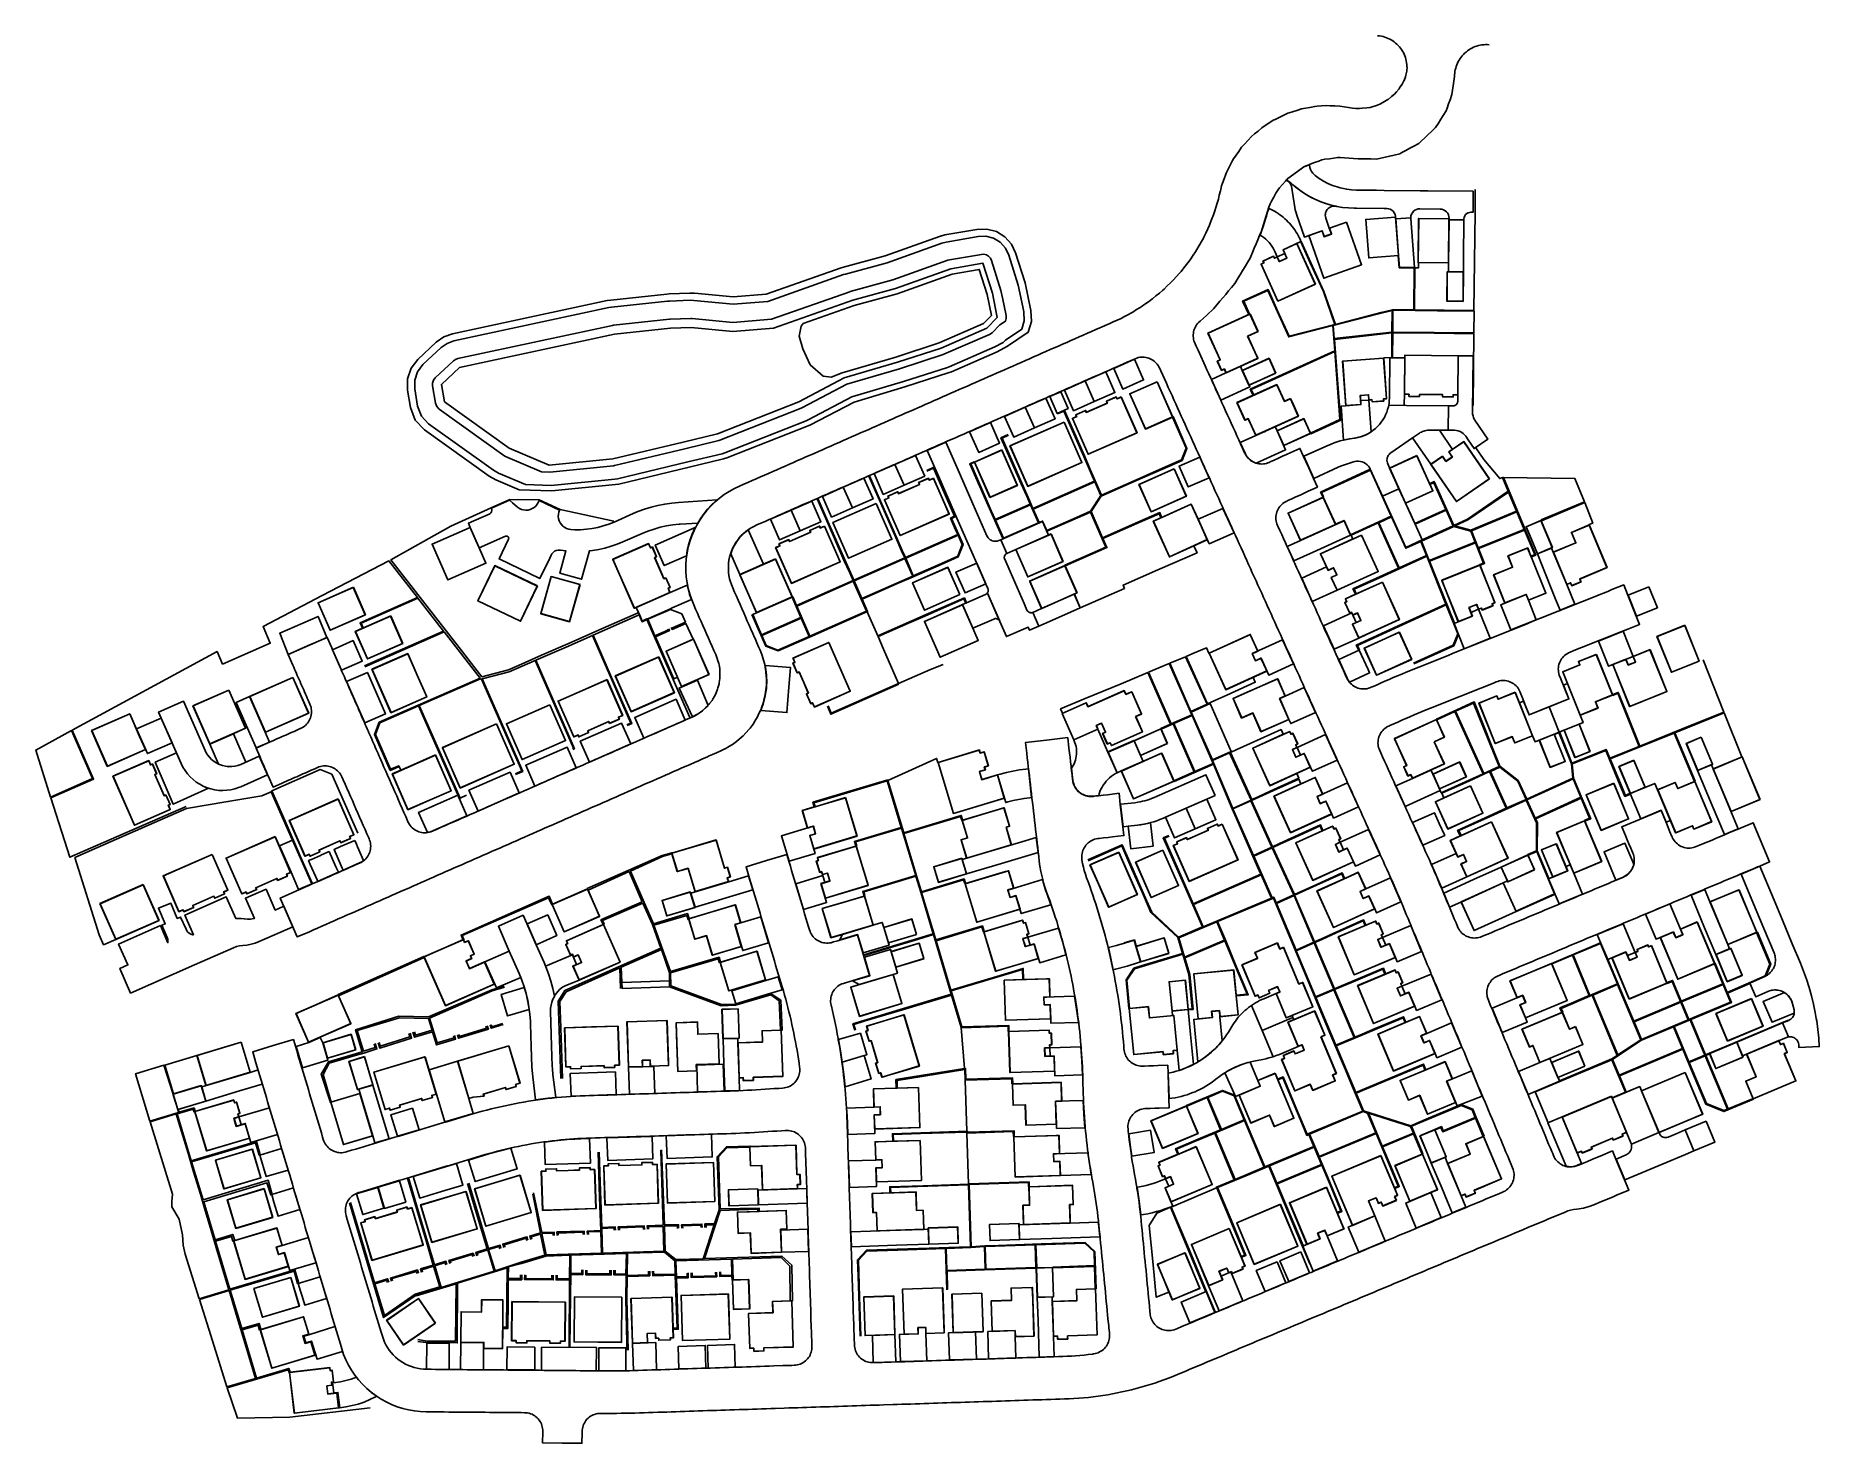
# Model space of a CAD drawing. Header units: metres. Extents: x 383525 to 383919, y 430576 to 430887.
import ezdxf

# ---------------------------------------------------------------- set-up
doc = ezdxf.new("R2010")
doc.units = ezdxf.units.M
for name, color, linetype, true_color in [('3D_LINES', 132, 'Continuous', 0x00cccc), ('GARAGES FFL', 140, 'Continuous', 0x00bfff), ('PLOTS EXTERNAL LEVEL', 3, 'Continuous', 0x00ff00), ('PLOTS FFL', 1, 'Continuous', 0xff0000)]:
    doc.layers.add(name, color=color, linetype=linetype, true_color=true_color)

msp = doc.modelspace()

# ---------------------------------------------------------------- linework, layer by layer
at = {"layer": '3D_LINES'}
for points in [[(383846.14, 430885.39, 233.09), (383845.7, 430885.42, 233.11), (383845.31, 430885.42, 233.13), (383844.92, 430885.39, 233.15), (383844.53, 430885.35, 233.18), (383844.14, 430885.28, 233.2), (383843.76, 430885.19, 233.22), (383843.38, 430885.09, 233.25), (383843.01, 430884.96, 233.28), (383842.65, 430884.81, 233.3), (383842.3, 430884.64, 233.33), (383841.96, 430884.45, 233.36), (383841.62, 430884.24, 233.39), (383841.3, 430884.02, 233.42), (383841, 430883.77, 233.46), (383840.7, 430883.51, 233.49), (383840.43, 430883.24, 233.52), (383840.16, 430882.95, 233.56), (383839.92, 430882.64, 233.59), (383839.69, 430882.32, 233.63), (383839.48, 430881.99, 233.67), (383839.29, 430881.65, 233.71), (383839.11, 430881.3, 233.74), (383838.96, 430880.94, 233.78), (383838.83, 430880.57, 233.81), (383838.72, 430880.2, 233.85), (383838.62, 430879.82, 233.88), (383838.56, 430879.43, 233.91), (383838.5, 430879.03, 233.94), (383838.49, 430878.88, 233.95), (383838.45, 430878.36, 233.98), (383838.31, 430877.32, 234.03), (383838.17, 430876.33, 234.08), (383838.03, 430875.34, 234.13), (383837.9, 430874.37, 234.16), (383837.49, 430873.23, 234.22), (383837.15, 430872.29, 234.27), (383836.81, 430871.35, 234.33), (383836.6, 430870.77, 234.35), (383835.95, 430869.75, 234.41), (383835.42, 430868.9, 234.47), (383834.89, 430868.05, 234.53), (383834.25, 430867.05, 234.58), (383833.35, 430866.2, 234.65), (383832.62, 430865.51, 234.71), (383831.89, 430864.82, 234.77), (383831.16, 430864.14, 234.83), (383830.58, 430863.58, 234.86), (383829.47, 430862.98, 234.92), (383828.59, 430862.51, 234.99), (383827.71, 430862.03, 235.05), (383826.83, 430861.56, 235.1), (383826.33, 430861.29, 235.12), (383825.1, 430861, 235.19), (383824.13, 430860.78, 235.25), (383823.15, 430860.55, 235.31), (383822.18, 430860.33, 235.37), (383821.19, 430860.1, 235.42), (383819.95, 430860.12, 235.48), (383818.95, 430860.14, 235.55), (383817.95, 430860.16, 235.61), (383817.17, 430860.18, 235.65), (383816.13, 430860.24, 235.72), (383815.13, 430860.3, 235.8), (383814.13, 430860.36, 235.87), (383813.14, 430860.42, 235.95), (383812.58, 430860.45, 236.02), (383811.79, 430860.34, 236.11), (383810.8, 430860.19, 236.21), (383809.81, 430860.05, 236.3), (383809.14, 430859.95, 236.39), (383808.42, 430859.67, 236.48), (383807.48, 430859.31, 236.57), (383806.55, 430858.94, 236.67), (383806.36, 430858.87, 236.69), (383805.62, 430858.58, 236.77), (383805.14, 430858.39, 236.84), (383804.53, 430857.95, 236.93), (383803.72, 430857.36, 237.03), (383802.91, 430856.77, 237.13), (383802.1, 430856.19, 237.23), (383801.58, 430855.81, 237.31), (383801.29, 430855.48, 237.37), (383801.07, 430855.23, 237.4), (383800.42, 430854.47, 237.49), (383799.76, 430853.72, 237.58), (383799.36, 430853.24, 237.65), (383798.96, 430852.55, 237.72), (383798.47, 430851.67, 237.79), (383797.98, 430850.8, 237.86), (383797.66, 430850.23, 237.92), (383797.42, 430849.47, 237.97), (383797.12, 430848.51, 238.02), (383796.82, 430847.56, 238.06), (383796.52, 430846.61, 238.1), (383796.22, 430845.65, 238.13), (383795.91, 430844.7, 238.16), (383795.75, 430844.18, 238.17), (383795.33, 430843.17, 238.23), (383794.94, 430842.25, 238.29), (383794.56, 430841.33, 238.34), (383794.17, 430840.41, 238.4), (383793.79, 430839.48, 238.45), (383793.4, 430838.56, 238.49), (383793.26, 430838.22, 238.49), (383792.66, 430837.24, 238.51), (383792.15, 430836.38, 238.52), (383791.63, 430835.52, 238.54), (383791.12, 430834.67, 238.56), (383790.6, 430833.81, 238.57), (383790.08, 430832.96, 238.59), (383789.87, 430832.6, 238.59), (383789.13, 430831.72, 238.61), (383788.49, 430830.95, 238.62), (383787.85, 430830.19, 238.64), (383787.2, 430829.42, 238.65), (383786.56, 430828.65, 238.67), (383785.92, 430827.89, 238.69), (383785.23, 430827.07, 238.71), (383783.69, 430825.58, 238.73), (383782.9, 430824.88, 238.75), (383782.17, 430824.24, 238.76), (383781.87, 430823.97, 238.77), (383781.64, 430823.72, 238.78), (383781.43, 430823.45, 238.79), (383781.24, 430823.17, 238.8), (383781.08, 430822.87, 238.82), (383780.95, 430822.57, 238.83), (383780.84, 430822.25, 238.85), (383780.76, 430821.92, 238.86), (383780.7, 430821.59, 238.88), (383780.67, 430821.25, 238.9), (383780.67, 430820.91, 238.92), (383780.7, 430820.58, 238.94), (383780.76, 430820.24, 238.96), (383780.84, 430819.92, 238.98), (383780.96, 430819.59, 239), (383781.12, 430819.22, 239.03), (383781.32, 430818.77, 239.05), (383781.53, 430818.32, 239.07), (383781.75, 430817.83, 239.1), (383782.06, 430817.16, 239.14), (383783.3, 430814.42, 239.25), (383783.71, 430813.51, 239.3), (383784.12, 430812.6, 239.36), (383784.54, 430811.69, 239.43), (383784.69, 430811.36, 239.46), (383784.95, 430810.78, 239.5), (383785.36, 430809.87, 239.57), (383785.78, 430808.96, 239.64), (383786.19, 430808.05, 239.7), (383786.6, 430807.14, 239.77), (383786.75, 430806.81, 239.8), (383787.01, 430806.23, 239.84), (383787.43, 430805.32, 239.91), (383787.84, 430804.41, 239.98), (383788.25, 430803.5, 240.04), (383788.67, 430802.59, 240.11), (383789.08, 430801.68, 240.18), (383789.49, 430800.77, 240.25), (383789.91, 430799.85, 240.32), (383790.32, 430798.94, 240.38), (383790.73, 430798.03, 240.45), (383791.02, 430797.4, 240.5), (383791.15, 430797.12, 240.52), (383791.56, 430796.21, 240.59), (383791.97, 430795.3, 240.66), (383792.06, 430795.1, 240.67), (383792.24, 430794.75, 240.71), (383792.42, 430794.46, 240.74), (383792.62, 430794.19, 240.78), (383792.84, 430793.94, 240.81), (383793.08, 430793.7, 240.84), (383793.34, 430793.49, 240.87), (383793.62, 430793.3, 240.9), (383793.91, 430793.13, 240.92), (383794.22, 430792.99, 240.94), (383794.53, 430792.87, 240.95), (383794.86, 430792.78, 240.96), (383795.19, 430792.72, 240.97), (383795.53, 430792.69, 240.97), (383795.86, 430792.68, 240.96), (383796.2, 430792.7, 240.96), (383796.53, 430792.75, 240.95), (383796.86, 430792.83, 240.93), (383797.19, 430792.93, 240.91), (383797.48, 430793.05, 240.89), (383797.68, 430793.14, 240.88), (383798.59, 430793.55, 240.83), (383799.5, 430793.97, 240.78), (383800.41, 430794.38, 240.73), (383801.32, 430794.79, 240.68), (383802.23, 430795.21, 240.63), (383804.27, 430796.13, 240.61), (383805.07, 430794.36, 240.65), (383806.21, 430791.85, 240.69), (383807.29, 430789.48, 240.73), (383808.15, 430787.57, 240.77), (383806.11, 430786.65, 240.78), (383805.2, 430786.23, 240.83), (383804.29, 430785.82, 240.88), (383803.38, 430785.41, 240.93), (383802.47, 430784.99, 240.98), (383801.56, 430784.58, 241.03), (383801.36, 430784.49, 241.05), (383801.08, 430784.35, 241.08), (383800.79, 430784.18, 241.13), (383800.51, 430783.98, 241.17), (383800.26, 430783.76, 241.21), (383800.02, 430783.52, 241.26), (383799.8, 430783.26, 241.3), (383799.61, 430782.99, 241.34), (383799.43, 430782.7, 241.39), (383799.29, 430782.39, 241.43), (383799.17, 430782.08, 241.47), (383799.07, 430781.76, 241.52), (383799.01, 430781.42, 241.56), (383798.97, 430781.09, 241.6), (383798.96, 430780.75, 241.65), (383798.97, 430780.42, 241.69), (383799.02, 430780.08, 241.73), (383799.09, 430779.75, 241.78), (383799.19, 430779.43, 241.82), (383799.34, 430779.07, 241.87), (383799.41, 430778.91, 241.88), (383799.82, 430778, 241.95), (383800.24, 430777.09, 242.02), (383800.65, 430776.18, 242.08), (383801.06, 430775.27, 242.15), (383801.48, 430774.36, 242.22), (383801.89, 430773.45, 242.29), (383802.3, 430772.54, 242.36), (383802.72, 430771.62, 242.42), (383802.88, 430771.26, 242.45), (383803.13, 430770.71, 242.49), (383803.54, 430769.8, 242.56), (383803.96, 430768.89, 242.63), (383804.37, 430767.98, 242.7), (383804.61, 430767.46, 242.74), (383804.78, 430767.07, 242.76), (383805.2, 430766.16, 242.83), (383805.61, 430765.25, 242.9), (383806.02, 430764.34, 242.97), (383806.44, 430763.43, 243.04), (383806.85, 430762.52, 243.1), (383806.96, 430762.26, 243.12), (383807.26, 430761.61, 243.17), (383807.68, 430760.7, 243.24), (383808.09, 430759.79, 243.31), (383808.5, 430758.88, 243.38), (383808.91, 430757.97, 243.44), (383809.33, 430757.05, 243.51), (383809.41, 430756.87, 243.52), (383809.74, 430756.14, 243.57), (383810.15, 430755.23, 243.63), (383810.57, 430754.32, 243.7), (383810.98, 430753.41, 243.76), (383811.39, 430752.5, 243.82), (383811.81, 430751.59, 243.88), (383812.22, 430750.68, 243.94), (383812.63, 430749.77, 244), (383812.79, 430749.42, 244.02), (383813.05, 430748.86, 244.05), (383813.46, 430747.95, 244.11), (383813.87, 430747.04, 244.16), (383814.29, 430746.13, 244.22), (383814.63, 430745.36, 244.27), (383814.81, 430745.01, 244.29), (383814.99, 430744.73, 244.32), (383815.18, 430744.46, 244.35), (383815.41, 430744.2, 244.37), (383815.65, 430743.97, 244.39), (383815.91, 430743.75, 244.42), (383816.19, 430743.56, 244.43), (383816.48, 430743.39, 244.45), (383816.79, 430743.25, 244.46), (383817.1, 430743.13, 244.47), (383817.43, 430743.04, 244.48), (383817.76, 430742.98, 244.48), (383818.09, 430742.95, 244.48), (383818.43, 430742.94, 244.48), (383818.77, 430742.96, 244.48), (383819.1, 430743.01, 244.47), (383819.43, 430743.09, 244.46), (383819.76, 430743.19, 244.45), (383820.05, 430743.31, 244.43), (383820.25, 430743.4, 244.43), (383821.17, 430743.82, 244.39), (383822.11, 430744.24, 244.36), (383823.04, 430744.65, 244.33), (383823.98, 430745.06, 244.29), (383824.92, 430745.46, 244.26), (383825.87, 430745.86, 244.23), (383826.81, 430746.25, 244.19), (383827.76, 430746.64, 244.16), (383828.71, 430747.02, 244.13), (383829.64, 430747.4, 244.09), (383830.57, 430747.77, 244.06), (383831.49, 430748.14, 244.03), (383832.42, 430748.52, 243.99), (383833.35, 430748.89, 243.96), (383834.28, 430749.26, 243.93), (383835.21, 430749.63, 243.89), (383836.13, 430750.01, 243.86), (383837.06, 430750.38, 243.83), (383837.99, 430750.75, 243.79), (383838.92, 430751.12, 243.76), (383839.85, 430751.49, 243.73), (383840.77, 430751.87, 243.69), (383841.7, 430752.24, 243.66), (383842.63, 430752.61, 243.63), (383843.56, 430752.98, 243.59), (383844.49, 430753.36, 243.56), (383845.41, 430753.73, 243.53), (383846.34, 430754.1, 243.49), (383847.27, 430754.47, 243.46), (383848.2, 430754.85, 243.43), (383849.13, 430755.22, 243.39), (383850.06, 430755.59, 243.36), (383850.98, 430755.96, 243.33), (383851.91, 430756.34, 243.29), (383852.84, 430756.71, 243.26), (383853.77, 430757.08, 243.23), (383854.7, 430757.45, 243.19), (383855.62, 430757.83, 243.16), (383856.55, 430758.2, 243.13), (383857.48, 430758.57, 243.09), (383858.41, 430758.94, 243.06), (383859.34, 430759.31, 243.03), (383860.26, 430759.69, 242.99), (383861.19, 430760.06, 242.96), (383861.81, 430760.31, 242.94), (383862.12, 430760.43, 242.93), (383863.05, 430760.8, 242.89), (383863.98, 430761.18, 242.86), (383864.9, 430761.55, 242.83), (383865.83, 430761.92, 242.79), (383866.76, 430762.29, 242.76), (383867.69, 430762.67, 242.73), (383868.62, 430763.04, 242.69), (383869.55, 430763.41, 242.66), (383870.47, 430763.78, 242.63), (383871.4, 430764.16, 242.59), (383872.33, 430764.53, 242.56), (383873.26, 430764.9, 242.53), (383875.87, 430765.95, 242.5), (383876.77, 430763.69, 242.54), (383878.63, 430759.05, 242.62), (383879.37, 430757.22, 242.65), (383876.76, 430756.18, 242.68), (383875.83, 430755.8, 242.71), (383874.9, 430755.43, 242.74), (383873.97, 430755.06, 242.78), (383873.05, 430754.69, 242.81), (383872.12, 430754.31, 242.84), (383871.19, 430753.94, 242.88), (383870.26, 430753.57, 242.91), (383869.33, 430753.2, 242.94), (383868.4, 430752.83, 242.98), (383867.48, 430752.45, 243.01), (383866.55, 430752.08, 243.04), (383865.62, 430751.71, 243.08), (383864.69, 430751.34, 243.11), (383864, 430751.06, 243.14), (383863.64, 430750.9, 243.16), (383863.35, 430750.73, 243.17), (383863.07, 430750.55, 243.19), (383862.8, 430750.34, 243.21), (383862.56, 430750.1, 243.24), (383862.33, 430749.85, 243.26), (383862.13, 430749.58, 243.28), (383861.95, 430749.3, 243.31), (383861.79, 430749, 243.33), (383861.66, 430748.69, 243.36), (383861.56, 430748.37, 243.38), (383861.48, 430748.04, 243.4), (383861.43, 430747.71, 243.42), (383861.41, 430747.37, 243.44), (383861.42, 430747.03, 243.46), (383861.45, 430746.7, 243.48), (383861.51, 430746.37, 243.5), (383861.6, 430746.03, 243.51), (383861.71, 430745.74, 243.53), (383861.79, 430745.54, 243.54), (383862.16, 430744.61, 243.56), (383862.54, 430743.68, 243.59), (383862.91, 430742.75, 243.62), (383863.71, 430740.76, 243.63), (383859.35, 430739.01, 243.7), (383854.99, 430737.26, 243.78), (383854.19, 430739.25, 243.78), (383853.81, 430740.18, 243.75), (383853.44, 430741.11, 243.72), (383853.07, 430742.04, 243.69), (383852.99, 430742.24, 243.68), (383852.86, 430742.53, 243.68), (383852.7, 430742.83, 243.68), (383852.51, 430743.11, 243.69), (383852.31, 430743.38, 243.69), (383852.08, 430743.63, 243.69), (383851.83, 430743.85, 243.69), (383851.56, 430744.06, 243.7), (383851.28, 430744.24, 243.7), (383850.98, 430744.4, 243.7), (383850.67, 430744.54, 243.7), (383850.35, 430744.65, 243.7), (383850.03, 430744.73, 243.71), (383849.69, 430744.78, 243.71), (383849.36, 430744.81, 243.71), (383849.02, 430744.81, 243.71), (383848.69, 430744.78, 243.71), (383848.35, 430744.72, 243.72), (383848.03, 430744.63, 243.72), (383847.66, 430744.5, 243.72), (383847.06, 430744.26, 243.74), (383846.13, 430743.89, 243.78), (383845.2, 430743.52, 243.81), (383844.27, 430743.14, 243.84), (383843.35, 430742.77, 243.88), (383842.42, 430742.4, 243.91), (383841.49, 430742.03, 243.94), (383840.56, 430741.65, 243.98), (383839.63, 430741.28, 244.01), (383838.71, 430740.91, 244.04), (383837.78, 430740.54, 244.08), (383836.85, 430740.16, 244.11), (383835.92, 430739.79, 244.14), (383834.99, 430739.42, 244.18), (383834.07, 430739.05, 244.21), (383833.14, 430738.67, 244.24), (383832.21, 430738.3, 244.28), (383831.31, 430737.94, 244.31), (383830.4, 430737.57, 244.34), (383829.5, 430737.19, 244.38), (383828.6, 430736.81, 244.41), (383827.7, 430736.43, 244.44), (383826.81, 430736.04, 244.48), (383825.91, 430735.64, 244.51), (383825.02, 430735.25, 244.54), (383824.13, 430734.84, 244.58), (383823.93, 430734.75, 244.59), (383823.65, 430734.61, 244.61), (383823.35, 430734.44, 244.64), (383823.08, 430734.24, 244.67), (383822.82, 430734.02, 244.7), (383822.59, 430733.78, 244.73), (383822.37, 430733.53, 244.76), (383822.17, 430733.25, 244.79), (383822, 430732.96, 244.82), (383821.86, 430732.66, 244.85), (383821.74, 430732.34, 244.88), (383821.64, 430732.02, 244.91), (383821.58, 430731.69, 244.94), (383821.54, 430731.35, 244.97), (383821.53, 430731.01, 245), (383821.54, 430730.68, 245.03), (383821.59, 430730.34, 245.06), (383821.66, 430730.01, 245.09), (383821.76, 430729.69, 245.12), (383821.91, 430729.33, 245.15), (383822.14, 430728.82, 245.18), (383822.55, 430727.91, 245.23), (383822.96, 430727, 245.28), (383823.38, 430726.09, 245.33), (383823.79, 430725.18, 245.37), (383824.2, 430724.27, 245.42), (383824.62, 430723.36, 245.47), (383825.03, 430722.45, 245.52), (383825.44, 430721.54, 245.57), (383825.86, 430720.63, 245.62), (383826.27, 430719.72, 245.67), (383826.68, 430718.81, 245.72), (383827.1, 430717.9, 245.77), (383827.51, 430716.99, 245.82), (383827.92, 430716.08, 245.87), (383828.34, 430715.17, 245.92), (383828.75, 430714.25, 245.97), (383829.16, 430713.34, 246.02), (383829.58, 430712.43, 246.07), (383829.99, 430711.52, 246.12), (383830.4, 430710.61, 246.17), (383830.81, 430709.7, 246.22), (383831.23, 430708.79, 246.27), (383831.43, 430708.35, 246.3), (383831.64, 430707.88, 246.32), (383832.05, 430706.97, 246.37), (383832.47, 430706.06, 246.42), (383832.89, 430705.13, 246.47), (383833.3, 430704.2, 246.52), (383833.72, 430703.26, 246.57), (383834.12, 430702.32, 246.62), (383834.53, 430701.38, 246.67), (383834.92, 430700.44, 246.72), (383835.31, 430699.51, 246.77), (383835.7, 430698.59, 246.82), (383836.09, 430697.67, 246.87), (383836.47, 430696.75, 246.92), (383836.86, 430695.83, 246.97), (383837.25, 430694.9, 247.02), (383837.63, 430693.98, 247.07), (383838.02, 430693.06, 247.12), (383838.41, 430692.14, 247.17), (383838.79, 430691.21, 247.22), (383839.13, 430690.41, 247.27), (383839.3, 430690.05, 247.29), (383839.46, 430689.76, 247.32), (383839.66, 430689.48, 247.34), (383839.87, 430689.22, 247.36), (383840.1, 430688.98, 247.38), (383840.36, 430688.76, 247.4), (383840.63, 430688.56, 247.41), (383840.92, 430688.39, 247.42), (383841.22, 430688.23, 247.42), (383841.53, 430688.11, 247.43), (383841.86, 430688.01, 247.43), (383842.19, 430687.94, 247.43), (383842.52, 430687.89, 247.42), (383842.86, 430687.88, 247.41), (383843.19, 430687.89, 247.4), (383843.53, 430687.93, 247.38), (383843.86, 430688, 247.37), (383844.19, 430688.09, 247.35), (383844.48, 430688.2, 247.33), (383844.68, 430688.29, 247.31), (383845.6, 430688.67, 247.26), (383846.53, 430689.06, 247.21), (383847.45, 430689.45, 247.16), (383848.37, 430689.83, 247.11), (383849.29, 430690.22, 247.06), (383850.22, 430690.61, 247.01), (383851.14, 430690.99, 246.96), (383852.06, 430691.38, 246.91), (383852.98, 430691.77, 246.86), (383853.9, 430692.15, 246.81), (383854.83, 430692.54, 246.76), (383855.75, 430692.93, 246.71), (383856.67, 430693.31, 246.66), (383857.59, 430693.7, 246.61), (383858.52, 430694.09, 246.56), (383859.44, 430694.47, 246.51), (383860.36, 430694.86, 246.46), (383861.28, 430695.24, 246.41), (383861.6, 430695.38, 246.4), (383862.2, 430695.63, 246.36), (383863.13, 430696.02, 246.31), (383864.05, 430696.4, 246.26), (383864.97, 430696.79, 246.21), (383865.89, 430697.18, 246.16), (383866.82, 430697.56, 246.11), (383867.74, 430697.95, 246.06), (383868.66, 430698.34, 246.01), (383869.58, 430698.72, 245.96), (383870.5, 430699.11, 245.91), (383871.43, 430699.5, 245.86), (383872.35, 430699.88, 245.81), (383873.27, 430700.27, 245.76), (383874.19, 430700.66, 245.71), (383875.12, 430701.04, 245.66), (383875.69, 430701.28, 245.63), (383876.05, 430701.45, 245.6), (383876.34, 430701.62, 245.57), (383876.62, 430701.81, 245.54), (383876.88, 430702.03, 245.51), (383877.12, 430702.26, 245.48), (383877.34, 430702.52, 245.44), (383877.54, 430702.79, 245.4), (383877.71, 430703.07, 245.36), (383877.86, 430703.38, 245.32), (383877.99, 430703.69, 245.28), (383878.09, 430704.01, 245.25), (383878.16, 430704.34, 245.21), (383878.21, 430704.68, 245.18), (383878.22, 430705.01, 245.15), (383878.21, 430705.35, 245.12), (383878.17, 430705.68, 245.09), (383878.1, 430706.01, 245.07), (383878.01, 430706.34, 245.04), (383877.9, 430706.64, 245.03), (383877.81, 430706.84, 245.02), (383877.43, 430707.76, 244.98), (383877.04, 430708.68, 244.94), (383876.65, 430709.6, 244.9), (383876.27, 430710.53, 244.86), (383875.46, 430712.45, 244.85), (383884.13, 430716.08, 244.7), (383884.94, 430714.16, 244.7), (383885.32, 430713.24, 244.74), (383885.71, 430712.32, 244.78), (383886.1, 430711.39, 244.82), (383886.48, 430710.47, 244.86), (383886.57, 430710.27, 244.87), (383886.7, 430709.99, 244.87), (383886.87, 430709.69, 244.86), (383887.05, 430709.41, 244.86), (383887.26, 430709.14, 244.85), (383887.5, 430708.9, 244.84), (383887.75, 430708.68, 244.84), (383888.02, 430708.47, 244.83), (383888.3, 430708.29, 244.82), (383888.6, 430708.14, 244.82), (383888.91, 430708.01, 244.81), (383889.24, 430707.9, 244.8), (383889.56, 430707.83, 244.8), (383889.9, 430707.78, 244.79), (383890.23, 430707.76, 244.79), (383890.57, 430707.77, 244.78), (383890.91, 430707.8, 244.77), (383891.24, 430707.87, 244.77), (383891.56, 430707.96, 244.76), (383891.93, 430708.09, 244.75), (383892.64, 430708.39, 244.71), (383893.56, 430708.78, 244.66), (383894.48, 430709.16, 244.61), (383895.41, 430709.55, 244.56), (383896.33, 430709.94, 244.51), (383897.25, 430710.32, 244.46), (383898.17, 430710.71, 244.41), (383899.09, 430711.1, 244.36), (383900.02, 430711.48, 244.31), (383900.94, 430711.87, 244.26), (383901.21, 430711.98, 244.25), (383901.86, 430712.26, 244.21), (383904.52, 430713.37, 244.17), (383908.15, 430704.7, 244.32), (383905.98, 430703.79, 244.36), (383905.49, 430703.59, 244.37), (383904.57, 430703.2, 244.42), (383903.65, 430702.81, 244.47), (383902.73, 430702.43, 244.52), (383901.81, 430702.04, 244.57), (383900.88, 430701.65, 244.62), (383899.96, 430701.27, 244.67), (383899.04, 430700.88, 244.72), (383898.12, 430700.49, 244.77), (383897.19, 430700.11, 244.82), (383896.27, 430699.72, 244.87), (383895.35, 430699.33, 244.92), (383894.43, 430698.95, 244.97), (383893.77, 430698.67, 245), (383893.51, 430698.56, 245.02), (383892.58, 430698.17, 245.07), (383891.66, 430697.79, 245.12), (383890.74, 430697.4, 245.17), (383889.82, 430697.01, 245.22), (383888.89, 430696.63, 245.27), (383887.97, 430696.24, 245.32), (383887.05, 430695.85, 245.37), (383886.13, 430695.47, 245.42), (383885.21, 430695.08, 245.47), (383884.28, 430694.69, 245.52), (383883.36, 430694.31, 245.57), (383882.44, 430693.92, 245.62), (383881.52, 430693.53, 245.67), (383880.59, 430693.15, 245.72), (383879.67, 430692.76, 245.77), (383878.75, 430692.37, 245.82), (383877.83, 430691.99, 245.87), (383876.91, 430691.6, 245.92), (383875.98, 430691.22, 245.97), (383875.06, 430690.83, 246.02), (383874.14, 430690.44, 246.07), (383873.22, 430690.06, 246.12), (383872.29, 430689.67, 246.17), (383871.37, 430689.28, 246.22), (383870.45, 430688.9, 246.27), (383869.53, 430688.51, 246.32), (383868.61, 430688.12, 246.37), (383867.68, 430687.74, 246.42), (383866.76, 430687.35, 246.47), (383865.84, 430686.96, 246.52), (383864.92, 430686.58, 246.57), (383863.99, 430686.19, 246.62), (383863.07, 430685.8, 246.67), (383862.15, 430685.42, 246.72), (383861.23, 430685.03, 246.77), (383860.3, 430684.64, 246.82), (383859.38, 430684.26, 246.87), (383858.46, 430683.87, 246.92), (383857.54, 430683.48, 246.97), (383856.62, 430683.1, 247.02), (383855.69, 430682.71, 247.07), (383854.77, 430682.32, 247.12), (383853.85, 430681.94, 247.17), (383852.93, 430681.55, 247.22), (383852, 430681.16, 247.27), (383851.08, 430680.78, 247.32), (383850.16, 430680.39, 247.37), (383849.24, 430680, 247.42), (383848.32, 430679.62, 247.47), (383848.12, 430679.53, 247.48), (383847.83, 430679.4, 247.51), (383847.53, 430679.23, 247.54), (383847.25, 430679.05, 247.58), (383846.99, 430678.83, 247.61), (383846.74, 430678.6, 247.65), (383846.52, 430678.35, 247.68), (383846.32, 430678.08, 247.72), (383846.14, 430677.8, 247.75), (383845.98, 430677.5, 247.79), (383845.85, 430677.18, 247.82), (383845.75, 430676.86, 247.86), (383845.67, 430676.54, 247.89), (383845.62, 430676.2, 247.93), (383845.6, 430675.87, 247.96), (383845.61, 430675.53, 248), (383845.65, 430675.19, 248.03), (383845.71, 430674.86, 248.07), (383845.8, 430674.54, 248.1), (383845.94, 430674.17, 248.14), (383846.14, 430673.69, 248.17), (383846.52, 430672.77, 248.22), (383846.71, 430672.33, 248.24), (383846.91, 430671.85, 248.27), (383847.3, 430670.92, 248.32), (383847.68, 430670, 248.37), (383848.07, 430669.08, 248.42), (383848.46, 430668.16, 248.47), (383848.84, 430667.24, 248.52), (383848.98, 430666.9, 248.53), (383849.23, 430666.31, 248.57), (383849.62, 430665.39, 248.62), (383850, 430664.47, 248.67), (383850.39, 430663.55, 248.71), (383850.78, 430662.62, 248.76), (383851.16, 430661.7, 248.81), (383851.55, 430660.78, 248.86), (383851.94, 430659.86, 248.91), (383852.32, 430658.94, 248.96), (383852.57, 430658.34, 249), (383852.71, 430658.01, 249.01), (383853.1, 430657.09, 249.06), (383853.48, 430656.17, 249.11), (383853.87, 430655.25, 249.16), (383854.26, 430654.32, 249.21), (383854.64, 430653.4, 249.26), (383855.03, 430652.48, 249.31), (383855.42, 430651.56, 249.36), (383855.8, 430650.64, 249.41), (383856.19, 430649.71, 249.46), (383856.58, 430648.79, 249.51), (383856.96, 430647.87, 249.56), (383857.35, 430646.95, 249.61), (383857.74, 430646.02, 249.66), (383858.12, 430645.1, 249.71), (383858.51, 430644.18, 249.76), (383858.9, 430643.26, 249.81), (383859.28, 430642.33, 249.86), (383859.67, 430641.41, 249.91), (383859.98, 430640.66, 249.95), (383860.18, 430640.2, 249.98), (383860.35, 430639.78, 250), (383860.51, 430639.43, 250.03), (383860.68, 430639.14, 250.05), (383860.87, 430638.86, 250.07), (383861.09, 430638.6, 250.09), (383861.32, 430638.36, 250.11), (383861.58, 430638.14, 250.12), (383861.85, 430637.94, 250.13), (383862.14, 430637.77, 250.13), (383862.44, 430637.61, 250.13), (383862.75, 430637.49, 250.13), (383863.08, 430637.39, 250.13), (383863.4, 430637.32, 250.12), (383863.74, 430637.27, 250.1), (383864.08, 430637.26, 250.09), (383864.45, 430637.27, 250.07), (383864.47, 430637.27, 250.06), (383864.97, 430637.35, 250.02), (383865.42, 430637.48, 249.98), (383866.07, 430637.74, 249.94), (383866.6, 430637.96, 249.91), (383866.63, 430637.97, 249.91), (383866.98, 430638.12, 249.89), (383867.9, 430638.5, 249.85), (383868.82, 430638.89, 249.81), (383869.74, 430639.28, 249.77), (383870.66, 430639.66, 249.72), (383873.39, 430640.8, 249.68), (383874.14, 430639.01, 249.71), (383876.07, 430634.41, 249.79), (383877.02, 430632.13, 249.83), (383874.3, 430630.99, 249.88), (383873.38, 430630.61, 249.92), (383872.45, 430630.22, 249.96), (383871.53, 430629.83, 250), (383870.61, 430629.45, 250.05), (383869.67, 430629.05, 250.09), (383868.45, 430628.57, 250.13), (383866.99, 430628.16, 250.17), (383865.54, 430627.93, 250.22), (383864.76, 430627.84, 250.26), (383864.14, 430627.71, 250.3), (383863.53, 430627.54, 250.34), (383862.9, 430627.3, 250.38), (383862.02, 430626.93, 250.43), (383861.1, 430626.54, 250.47), (383860.17, 430626.16, 250.51), (383859.25, 430625.77, 250.55), (383858.33, 430625.38, 250.6), (383857.41, 430625, 250.64), (383856.48, 430624.61, 250.68), (383855.56, 430624.22, 250.72), (383854.64, 430623.84, 250.77), (383853.72, 430623.45, 250.81), (383852.8, 430623.06, 250.85), (383851.87, 430622.68, 250.89), (383850.95, 430622.29, 250.93), (383850.03, 430621.9, 250.98), (383849.11, 430621.52, 251.02), (383848.18, 430621.13, 251.06), (383847.26, 430620.74, 251.1), (383846.34, 430620.36, 251.15), (383845.42, 430619.97, 251.19), (383844.49, 430619.58, 251.23), (383843.57, 430619.2, 251.27), (383842.65, 430618.81, 251.32), (383841.73, 430618.42, 251.36), (383840.81, 430618.04, 251.4), (383839.88, 430617.65, 251.44), (383838.96, 430617.26, 251.48), (383838.04, 430616.88, 251.53), (383837.12, 430616.49, 251.57), (383836.19, 430616.1, 251.61), (383835.27, 430615.72, 251.65), (383834.35, 430615.33, 251.7), (383833.43, 430614.94, 251.74), (383832.51, 430614.56, 251.78), (383831.58, 430614.17, 251.82), (383830.66, 430613.78, 251.87), (383829.74, 430613.4, 251.91), (383828.82, 430613.01, 251.95), (383827.89, 430612.62, 251.99), (383826.97, 430612.24, 252.04), (383826.05, 430611.85, 252.08), (383825.13, 430611.47, 252.12), (383824.21, 430611.08, 252.16), (383823.28, 430610.69, 252.2), (383822.36, 430610.31, 252.25), (383821.44, 430609.92, 252.29), (383820.52, 430609.53, 252.33), (383819.59, 430609.15, 252.37), (383818.67, 430608.76, 252.42), (383817.75, 430608.37, 252.46), (383816.83, 430607.99, 252.5), (383815.91, 430607.6, 252.54), (383814.98, 430607.21, 252.59), (383814.06, 430606.83, 252.63), (383813.14, 430606.44, 252.67), (383812.22, 430606.05, 252.71), (383811.29, 430605.67, 252.75), (383810.37, 430605.28, 252.8), (383809.45, 430604.89, 252.84), (383808.53, 430604.51, 252.88), (383807.6, 430604.12, 252.92), (383806.68, 430603.73, 252.97), (383805.76, 430603.35, 253.01), (383804.84, 430602.96, 253.05), (383803.92, 430602.57, 253.09), (383802.99, 430602.19, 253.14), (383802.07, 430601.8, 253.18), (383801.15, 430601.41, 253.22), (383800.23, 430601.03, 253.26), (383799.3, 430600.64, 253.3), (383798.38, 430600.25, 253.35), (383797.46, 430599.87, 253.39), (383796.54, 430599.48, 253.43), (383795.62, 430599.09, 253.47), (383794.69, 430598.71, 253.52), (383793.77, 430598.32, 253.56), (383792.85, 430597.93, 253.6), (383791.93, 430597.55, 253.64), (383791, 430597.16, 253.69), (383790.08, 430596.77, 253.73), (383789.16, 430596.39, 253.77), (383788.24, 430596, 253.81), (383787.32, 430595.61, 253.85), (383786.39, 430595.23, 253.9), (383785.47, 430594.84, 253.94), (383784.55, 430594.45, 253.98), (383783.63, 430594.07, 254.02), (383782.7, 430593.68, 254.07), (383781.78, 430593.29, 254.11), (383780.86, 430592.91, 254.15), (383779.94, 430592.52, 254.19), (383779.02, 430592.14, 254.24), (383778.09, 430591.75, 254.28), (383777.16, 430591.36, 254.32), (383776.18, 430590.95, 254.36), (383775.18, 430590.56, 254.41), (383774.18, 430590.19, 254.45), (383773.17, 430589.83, 254.49), (383772.15, 430589.48, 254.53), (383771.13, 430589.15, 254.57), (383770.11, 430588.84, 254.62), (383769.08, 430588.54, 254.66), (383768.04, 430588.26, 254.7), (383767, 430587.99, 254.74), (383765.96, 430587.74, 254.78), (383764.91, 430587.51, 254.81), (383763.86, 430587.29, 254.85), (383762.81, 430587.09, 254.88), (383761.75, 430586.9, 254.92), (383760.7, 430586.73, 254.95), (383759.63, 430586.58, 254.98), (383758.57, 430586.44, 255), (383757.51, 430586.32, 255.03), (383756.44, 430586.22, 255.06), (383755.37, 430586.13, 255.08), (383754.3, 430586.06, 255.1), (383753.23, 430586, 255.12), (383752.18, 430585.97, 255.14), (383751.18, 430585.93, 255.16), (383750.18, 430585.9, 255.17), (383749.18, 430585.87, 255.19), (383748.18, 430585.84, 255.2), (383747.18, 430585.8, 255.21), (383746.18, 430585.77, 255.23), (383745.18, 430585.74, 255.24), (383744.18, 430585.7, 255.25), (383743.19, 430585.67, 255.26), (383742.19, 430585.64, 255.28), (383741.19, 430585.61, 255.29), (383740.19, 430585.57, 255.3), (383739.19, 430585.54, 255.31), (383738.19, 430585.51, 255.33), (383737.19, 430585.47, 255.34), (383736.19, 430585.44, 255.35), (383735.19, 430585.41, 255.36), (383734.19, 430585.38, 255.38), (383733.19, 430585.34, 255.39), (383732.19, 430585.31, 255.4), (383731.19, 430585.28, 255.41), (383730.19, 430585.25, 255.43), (383729.19, 430585.21, 255.44), (383728.19, 430585.18, 255.45), (383727.19, 430585.15, 255.46), (383726.19, 430585.11, 255.48), (383725.19, 430585.08, 255.49), (383724.2, 430585.05, 255.5), (383723.2, 430585.02, 255.51), (383722.2, 430584.98, 255.53), (383721.2, 430584.95, 255.54), (383720.2, 430584.92, 255.55), (383719.2, 430584.88, 255.56), (383718.2, 430584.85, 255.58), (383717.2, 430584.82, 255.59), (383716.2, 430584.79, 255.6), (383715.2, 430584.75, 255.61), (383714.2, 430584.72, 255.63), (383712.2, 430584.66, 255.65), (383711.2, 430584.62, 255.66), (383710.2, 430584.59, 255.68), (383709.2, 430584.56, 255.69), (383708.2, 430584.52, 255.7), (383707.2, 430584.49, 255.71), (383706.21, 430584.46, 255.73), (383705.21, 430584.43, 255.74), (383704.21, 430584.39, 255.75), (383703.92, 430584.38, 255.76), (383703.21, 430584.36, 255.77), (383702.21, 430584.33, 255.78), (383701.21, 430584.29, 255.79), (383700.21, 430584.26, 255.8), (383699.21, 430584.23, 255.82), (383698.21, 430584.2, 255.83), (383697.21, 430584.16, 255.84), (383696.21, 430584.13, 255.85), (383695.21, 430584.1, 255.87), (383694.21, 430584.07, 255.88), (383693.21, 430584.03, 255.89), (383692.21, 430584, 255.9), (383691.21, 430583.97, 255.92), (383690.21, 430583.93, 255.93), (383688.21, 430583.87, 255.96), (383687.22, 430583.84, 255.97), (383686.22, 430583.8, 255.99), (383685.22, 430583.77, 256), (383684.22, 430583.74, 256.02), (383683.22, 430583.7, 256.03), (383682.22, 430583.67, 256.05), (383681.22, 430583.64, 256.07), (383680.22, 430583.61, 256.08), (383679.22, 430583.57, 256.1), (383678.22, 430583.54, 256.12), (383677.22, 430583.51, 256.13), (383676.22, 430583.48, 256.15), (383675.22, 430583.44, 256.17), (383674.22, 430583.41, 256.18), (383673.22, 430583.38, 256.2), (383672.22, 430583.34, 256.21), (383671.22, 430583.31, 256.23), (383670.22, 430583.28, 256.25), (383669.23, 430583.25, 256.26), (383668.23, 430583.21, 256.28), (383667.23, 430583.18, 256.3), (383666.23, 430583.15, 256.31), (383665.23, 430583.11, 256.33), (383664.23, 430583.08, 256.35), (383663.23, 430583.05, 256.36), (383662.23, 430583.02, 256.38), (383661.23, 430582.98, 256.39), (383660.23, 430582.95, 256.41), (383659.23, 430582.92, 256.43), (383658.23, 430582.89, 256.44), (383657.21, 430582.85, 256.46), (383656.19, 430582.83, 256.48), (383655.17, 430582.81, 256.49), (383654.14, 430582.79, 256.51), (383653.12, 430582.78, 256.52), (383652.1, 430582.77, 256.54), (383651.07, 430582.77, 256.56), (383650.05, 430582.77, 256.57), (383649.66, 430582.78, 256.58), (383649.26, 430582.76, 256.59), (383648.93, 430582.73, 256.6), (383648.6, 430582.66, 256.62), (383648.27, 430582.56, 256.63), (383647.96, 430582.44, 256.65), (383647.66, 430582.3, 256.67), (383647.37, 430582.13, 256.69), (383647.09, 430581.93, 256.72), (383646.83, 430581.71, 256.75), (383646.59, 430581.48, 256.78), (383646.37, 430581.22, 256.81), (383646.18, 430580.94, 256.84), (383646.01, 430580.65, 256.88), (383645.86, 430580.35, 256.92), (383645.74, 430580.04, 256.96), (383645.64, 430579.71, 257), (383645.57, 430579.38, 257.04), (383645.53, 430579.04, 257.09), (383645.52, 430578.73, 257.12), (383645.51, 430578.51, 257.14), (383645.49, 430576.16, 257.17), (383641.14, 430576.2, 257.24), (383636.79, 430576.24, 257.17), (383636.81, 430578.59, 257.14), (383636.82, 430578.81, 257.12), (383636.81, 430579.12, 257.11), (383636.77, 430579.46, 257.09), (383636.71, 430579.8, 257.08), (383636.62, 430580.12, 257.06), (383636.5, 430580.44, 257.05), (383636.36, 430580.74, 257.03), (383636.19, 430581.04, 257.02), (383636, 430581.31, 257), (383635.79, 430581.57, 256.99), (383635.55, 430581.82, 256.97), (383635.3, 430582.04, 256.96), (383635.03, 430582.24, 256.94), (383634.74, 430582.41, 256.92), (383634.44, 430582.57, 256.91), (383634.13, 430582.69, 256.89), (383633.8, 430582.79, 256.88), (383633.47, 430582.87, 256.86), (383633.14, 430582.91, 256.85), (383632.75, 430582.93, 256.83), (383632.04, 430582.94, 256.84), (383631.04, 430582.94, 256.84), (383630.04, 430582.95, 256.85), (383629.04, 430582.96, 256.85), (383628.04, 430582.97, 256.85), (383627.04, 430582.98, 256.85), (383626.04, 430582.99, 256.84), (383625.04, 430583, 256.84), (383624.04, 430583.01, 256.83), (383623.04, 430583.02, 256.82), (383622.04, 430583.03, 256.81), (383621.04, 430583.03, 256.8), (383620.04, 430583.04, 256.79), (383619.04, 430583.05, 256.77), (383618.04, 430583.06, 256.75), (383617.04, 430583.07, 256.73), (383616.04, 430583.08, 256.71), (383615.04, 430583.09, 256.7), (383614.04, 430583.1, 256.68), (383613.04, 430583.11, 256.66), (383612.04, 430583.12, 256.64), (383611.01, 430583.13, 256.62), (383609.73, 430583.18, 256.6), (383608.43, 430583.32, 256.58), (383607.13, 430583.55, 256.56), (383605.86, 430583.86, 256.54), (383604.61, 430584.26, 256.51), (383603.38, 430584.74, 256.48), (383602.2, 430585.3, 256.45), (383601.05, 430585.94, 256.42), (383599.95, 430586.65, 256.39), (383598.89, 430587.44, 256.35), (383597.9, 430588.29, 256.31), (383596.96, 430589.21, 256.27), (383596.08, 430590.19, 256.22), (383595.27, 430591.22, 256.17), (383594.54, 430592.31, 256.09), (383593.87, 430593.44, 256.01), (383593.29, 430594.62, 255.93), (383592.78, 430595.83, 255.84), (383592.36, 430597.04, 255.75), (383592.06, 430598.05, 255.69), (383591.77, 430599.01, 255.63), (383591.49, 430599.97, 255.56), (383591.2, 430600.92, 255.49), (383590.91, 430601.88, 255.43), (383590.62, 430602.84, 255.36), (383590.34, 430603.8, 255.3), (383590.05, 430604.76, 255.23), (383589.76, 430605.71, 255.16), (383589.47, 430606.67, 255.1), (383589.19, 430607.63, 255.03), (383588.9, 430608.59, 254.97), (383588.61, 430609.54, 254.9), (383588.33, 430610.5, 254.83), (383588.04, 430611.46, 254.77), (383587.75, 430612.42, 254.7), (383587.46, 430613.38, 254.64), (383587.18, 430614.33, 254.57), (383586.89, 430615.29, 254.5), (383586.6, 430616.25, 254.44), (383586.31, 430617.21, 254.37), (383586.03, 430618.16, 254.31), (383585.74, 430619.12, 254.24), (383585.45, 430620.08, 254.17), (383585.16, 430621.04, 254.11), (383584.88, 430622, 254.04), (383584.59, 430622.95, 253.98), (383584.3, 430623.91, 253.91), (383584.02, 430624.87, 253.84), (383583.73, 430625.83, 253.78), (383583.44, 430626.79, 253.71), (383583.15, 430627.74, 253.64), (383582.87, 430628.7, 253.57), (383582.58, 430629.66, 253.5), (383582.29, 430630.62, 253.42), (383582, 430631.57, 253.35), (383581.72, 430632.53, 253.28), (383581.43, 430633.49, 253.2), (383581.14, 430634.45, 253.13), (383580.85, 430635.41, 253.05), (383580.57, 430636.36, 252.98), (383580.28, 430637.32, 252.9), (383579.99, 430638.28, 252.82), (383579.71, 430639.24, 252.74), (383579.42, 430640.2, 252.66), (383579.13, 430641.15, 252.58), (383578.84, 430642.11, 252.5), (383578.56, 430643.07, 252.41), (383578.27, 430644.03, 252.33), (383577.98, 430644.98, 252.25), (383577.69, 430645.94, 252.16), (383577.41, 430646.9, 252.08), (383577.12, 430647.86, 252), (383576.83, 430648.82, 251.91), (383576.55, 430649.77, 251.83), (383576.26, 430650.73, 251.75), (383575.97, 430651.69, 251.66), (383575.68, 430652.65, 251.58), (383575.4, 430653.6, 251.5), (383575.11, 430654.56, 251.41), (383574.82, 430655.52, 251.33), (383574.53, 430656.48, 251.25), (383574.25, 430657.44, 251.16), (383573.96, 430658.39, 251.08), (383573.67, 430659.35, 251), (383573.38, 430660.31, 250.91), (383572.66, 430662.73, 250.86), (383577.16, 430664.08, 250.94), (383581.66, 430665.43, 250.86), (383582.39, 430663.01, 250.91), (383582.68, 430662.05, 251), (383582.96, 430661.09, 251.08), (383583.25, 430660.14, 251.16), (383583.54, 430659.18, 251.25), (383583.82, 430658.22, 251.33), (383584.11, 430657.26, 251.41), (383584.4, 430656.31, 251.5), (383584.69, 430655.35, 251.58), (383584.97, 430654.39, 251.66), (383585.26, 430653.43, 251.75), (383585.55, 430652.47, 251.83), (383585.84, 430651.52, 251.91), (383586.12, 430650.56, 252), (383586.41, 430649.6, 252.08), (383586.7, 430648.64, 252.16), (383586.99, 430647.69, 252.25), (383587.27, 430646.73, 252.33), (383587.56, 430645.77, 252.41), (383587.85, 430644.81, 252.5), (383588.13, 430643.85, 252.58), (383588.28, 430643.35, 252.62), (383588.41, 430642.98, 252.67), (383588.55, 430642.67, 252.71), (383588.71, 430642.38, 252.76), (383588.9, 430642.09, 252.82), (383589.11, 430641.83, 252.87), (383589.34, 430641.58, 252.91), (383589.58, 430641.36, 252.96), (383589.85, 430641.15, 252.99), (383590.14, 430640.97, 253.03), (383590.43, 430640.81, 253.06), (383590.74, 430640.68, 253.09), (383591.06, 430640.57, 253.11), (383591.39, 430640.49, 253.13), (383591.73, 430640.44, 253.14), (383592.06, 430640.42, 253.15), (383592.4, 430640.42, 253.16), (383592.73, 430640.45, 253.17), (383593.07, 430640.51, 253.17), (383593.38, 430640.59, 253.16), (383593.58, 430640.65, 253.16), (383594.54, 430640.94, 253.15), (383595.5, 430641.23, 253.14), (383596.46, 430641.52, 253.13), (383597.41, 430641.8, 253.12), (383598.37, 430642.09, 253.11), (383599.33, 430642.38, 253.1), (383600.29, 430642.67, 253.09), (383601.25, 430642.95, 253.08), (383602.2, 430643.24, 253.06), (383603.16, 430643.53, 253.05), (383604.12, 430643.82, 253.04), (383605.08, 430644.1, 253.03), (383606.04, 430644.39, 253.02), (383606.99, 430644.68, 253.01), (383607.95, 430644.96, 253), (383608.91, 430645.25, 252.99), (383609.87, 430645.54, 252.98), (383610.82, 430645.83, 252.97), (383611.78, 430646.11, 252.96), (383612.74, 430646.4, 252.95), (383613.7, 430646.69, 252.94), (383614.66, 430646.98, 252.93), (383615.61, 430647.26, 252.92), (383616.57, 430647.55, 252.91), (383617.53, 430647.84, 252.89), (383618.49, 430648.12, 252.88), (383619.45, 430648.41, 252.87), (383620.4, 430648.7, 252.86), (383621.38, 430648.99, 252.85), (383622.39, 430649.28, 252.84), (383623.4, 430649.56, 252.83), (383624.42, 430649.83, 252.82), (383625.43, 430650.09, 252.81), (383626.45, 430650.34, 252.8), (383627.47, 430650.58, 252.79), (383628.5, 430650.81, 252.78), (383629.52, 430651.02, 252.77), (383629.88, 430651.1, 252.76), (383630.56, 430651.23, 252.76), (383631.59, 430651.42, 252.75), (383632.62, 430651.61, 252.74), (383633.65, 430651.78, 252.73), (383634.69, 430651.94, 252.71), (383635.73, 430652.1, 252.7), (383636.77, 430652.23, 252.69), (383636.85, 430652.25, 252.69), (383637.81, 430652.36, 252.68), (383638.85, 430652.48, 252.67), (383639.9, 430652.59, 252.66), (383640.94, 430652.69, 252.65), (383641.99, 430652.77, 252.64), (383643.04, 430652.85, 252.63), (383644.08, 430652.91, 252.62), (383644.13, 430652.91, 252.62), (383645.13, 430652.96, 252.61), (383646.18, 430653, 252.6), (383647.19, 430653.04, 252.59), (383648.19, 430653.07, 252.58), (383649.18, 430653.1, 252.57), (383650.18, 430653.13, 252.56), (383651.18, 430653.17, 252.55), (383652.18, 430653.2, 252.53), (383653.18, 430653.23, 252.52), (383654.18, 430653.27, 252.51), (383655.18, 430653.3, 252.5), (383656.18, 430653.33, 252.49), (383657.18, 430653.36, 252.48), (383658.18, 430653.4, 252.47), (383659.18, 430653.43, 252.46), (383660.18, 430653.46, 252.45), (383661.18, 430653.5, 252.44), (383662.18, 430653.53, 252.43), (383663.18, 430653.56, 252.42), (383664.18, 430653.59, 252.41), (383665.18, 430653.63, 252.4), (383666.18, 430653.66, 252.39), (383667.18, 430653.69, 252.38), (383668.17, 430653.72, 252.36), (383669.17, 430653.76, 252.35), (383670.17, 430653.79, 252.34), (383671.17, 430653.82, 252.33), (383672.17, 430653.86, 252.32), (383673.17, 430653.89, 252.31), (383674.17, 430653.92, 252.3), (383675.17, 430653.95, 252.29), (383676.17, 430653.99, 252.28), (383677.17, 430654.02, 252.27), (383678.17, 430654.05, 252.26), (383679.17, 430654.09, 252.25), (383680.14, 430654.12, 252.24), (383681.11, 430654.16, 252.23), (383682.07, 430654.21, 252.22), (383683.03, 430654.26, 252.21), (383684.02, 430654.33, 252.2), (383685.02, 430654.39, 252.18), (383686.01, 430654.45, 252.17), (383687.01, 430654.52, 252.16), (383688.01, 430654.58, 252.15), (383689.01, 430654.64, 252.14), (383689.84, 430654.7, 252.13), (383690.22, 430654.74, 252.13), (383690.55, 430654.8, 252.12), (383690.88, 430654.89, 252.1), (383691.19, 430655.01, 252.09), (383691.5, 430655.15, 252.07), (383691.79, 430655.32, 252.05), (383692.07, 430655.51, 252.03), (383692.33, 430655.73, 252), (383692.57, 430655.96, 251.97), (383692.79, 430656.22, 251.94), (383692.99, 430656.49, 251.9), (383693.16, 430656.78, 251.86), (383693.32, 430657.08, 251.82), (383693.44, 430657.39, 251.78), (383693.54, 430657.71, 251.73), (383693.61, 430658.04, 251.69), (383693.66, 430658.38, 251.65), (383693.67, 430658.71, 251.61), (383693.66, 430659.06, 251.58), (383693.63, 430659.34, 251.55), (383693.51, 430660.22, 251.49), (383693.36, 430661.17, 251.43), (383693.21, 430662.12, 251.37), (383693.05, 430663.07, 251.31), (383692.88, 430664.02, 251.24), (383692.71, 430664.96, 251.18), (383692.52, 430665.91, 251.12), (383692.33, 430666.85, 251.06), (383692.14, 430667.79, 250.99), (383691.93, 430668.73, 250.93), (383691.72, 430669.67, 250.87), (383691.5, 430670.61, 250.81), (383691.27, 430671.54, 250.74), (383691.04, 430672.48, 250.68), (383690.79, 430673.41, 250.62), (383690.54, 430674.34, 250.56), (383690.29, 430675.27, 250.49), (383690.02, 430676.19, 250.43), (383689.75, 430677.12, 250.37), (383689.46, 430678.07, 250.31), (383689.18, 430679.03, 250.24), (383688.89, 430679.98, 250.18), (383688.6, 430680.94, 250.12), (383688.32, 430681.9, 250.06), (383688.03, 430682.86, 249.99), (383687.74, 430683.82, 249.93), (383687.45, 430684.77, 249.87), (383687.17, 430685.73, 249.81), (383686.88, 430686.69, 249.74), (383686.59, 430687.65, 249.68), (383686.3, 430688.6, 249.62), (383686.02, 430689.56, 249.56), (383685.73, 430690.52, 249.49), (383685.44, 430691.48, 249.43), (383685.15, 430692.44, 249.37), (383684.87, 430693.39, 249.31), (383684.58, 430694.35, 249.24), (383684.29, 430695.31, 249.18), (383684.01, 430696.27, 249.12), (383683.72, 430697.23, 249.06), (383683.43, 430698.18, 248.99), (383683.14, 430699.14, 248.93), (383682.86, 430700.1, 248.87), (383682.57, 430701.06, 248.81), (383681.79, 430703.64, 248.76), (383686.3, 430704.99, 248.84), (383690.8, 430706.34, 248.76), (383691.24, 430704.87, 248.79), (383691.57, 430703.76, 248.81), (383691.86, 430702.8, 248.87), (383692.15, 430701.84, 248.93), (383692.43, 430700.88, 248.99), (383692.72, 430699.93, 249.06), (383693.01, 430698.97, 249.12), (383693.3, 430698.01, 249.18), (383693.58, 430697.05, 249.24), (383693.87, 430696.09, 249.31), (383694.16, 430695.14, 249.37), (383694.45, 430694.18, 249.43), (383694.73, 430693.22, 249.49), (383694.79, 430693.02, 249.51), (383695.02, 430692.26, 249.56), (383695.31, 430691.31, 249.62), (383695.59, 430690.35, 249.68), (383695.79, 430689.69, 249.73), (383695.92, 430689.32, 249.76), (383696.06, 430689.01, 249.8), (383696.22, 430688.72, 249.84), (383696.4, 430688.43, 249.87), (383696.61, 430688.17, 249.91), (383696.84, 430687.92, 249.94), (383697.09, 430687.7, 249.96), (383697.36, 430687.49, 249.99), (383697.64, 430687.31, 250.01), (383697.94, 430687.15, 250.02), (383698.25, 430687.02, 250.04), (383698.57, 430686.91, 250.05), (383698.9, 430686.83, 250.06), (383699.23, 430686.78, 250.06), (383699.57, 430686.76, 250.06), (383699.9, 430686.76, 250.06), (383700.24, 430686.79, 250.05), (383700.58, 430686.85, 250.04), (383700.88, 430686.93, 250.03), (383701.09, 430687, 250.02), (383702.05, 430687.28, 250), (383702.53, 430687.43, 249.98), (383703.01, 430687.57, 249.97), (383703.96, 430687.86, 249.94), (383706.41, 430688.59, 249.92), (383707.61, 430684.58, 249.99), (383707.76, 430684.09, 250), (383707.9, 430683.6, 250.01), (383709.11, 430679.59, 250.08), (383706.66, 430678.85, 250.09), (383705.71, 430678.57, 250.12), (383705.27, 430678.44, 250.13), (383704.75, 430678.28, 250.15), (383703.79, 430677.99, 250.18), (383703.55, 430677.92, 250.18), (383703.32, 430677.85, 250.2), (383702.98, 430677.73, 250.23), (383702.67, 430677.58, 250.26), (383702.38, 430677.42, 250.29), (383702.1, 430677.23, 250.33), (383701.84, 430677.02, 250.36), (383701.6, 430676.78, 250.39), (383701.37, 430676.53, 250.43), (383701.17, 430676.26, 250.46), (383701, 430675.97, 250.49), (383700.84, 430675.67, 250.53), (383700.71, 430675.36, 250.56), (383700.61, 430675.04, 250.59), (383700.54, 430674.71, 250.63), (383700.49, 430674.37, 250.66), (383700.47, 430674.04, 250.69), (383700.48, 430673.7, 250.72), (383700.52, 430673.37, 250.76), (383700.6, 430672.98, 250.79), (383700.64, 430672.79, 250.81), (383700.88, 430671.78, 250.87), (383701.11, 430670.77, 250.93), (383701.33, 430669.76, 250.99), (383701.54, 430668.74, 251.06), (383701.75, 430667.73, 251.12), (383701.94, 430666.71, 251.18), (383702.13, 430665.69, 251.24), (383702.18, 430665.39, 251.26), (383702.31, 430664.67, 251.31), (383702.48, 430663.64, 251.37), (383702.65, 430662.62, 251.43), (383702.8, 430661.59, 251.49), (383702.95, 430660.56, 251.56), (383702.97, 430660.42, 251.56), (383703.09, 430659.54, 251.62), (383703.22, 430658.51, 251.68), (383703.35, 430657.48, 251.74), (383703.46, 430656.45, 251.81), (383703.57, 430655.41, 251.87), (383703.61, 430655, 251.89), (383703.66, 430654.38, 251.93), (383703.75, 430653.35, 251.99), (383703.84, 430652.31, 252.06), (383703.91, 430651.28, 252.12), (383703.97, 430650.24, 252.18), (383704.03, 430649.21, 252.24), (383704.08, 430648.17, 252.31), (383704.12, 430647.14, 252.37), (383704.15, 430646.12, 252.43), (383704.19, 430645.13, 252.49), (383704.21, 430644.48, 252.53), (383704.22, 430644.13, 252.56), (383704.25, 430643.13, 252.62), (383704.28, 430642.13, 252.68), (383704.32, 430641.13, 252.74), (383704.35, 430640.13, 252.81), (383704.38, 430639.13, 252.87), (383704.4, 430638.59, 252.9), (383704.41, 430638.13, 252.93), (383704.45, 430637.13, 252.99), (383704.48, 430636.13, 253.06), (383704.51, 430635.13, 253.12), (383704.55, 430634.13, 253.18), (383704.58, 430633.13, 253.24), (383704.59, 430632.73, 253.27), (383704.61, 430632.13, 253.31), (383704.64, 430631.13, 253.37), (383704.68, 430630.13, 253.43), (383704.71, 430629.13, 253.49), (383704.74, 430628.13, 253.56), (383704.78, 430627.13, 253.62), (383704.81, 430626.14, 253.68), (383704.84, 430625.14, 253.74), (383704.87, 430624.14, 253.81), (383704.91, 430623.14, 253.87), (383704.91, 430622.93, 253.88), (383704.94, 430622.14, 253.93), (383704.97, 430621.14, 253.99), (383705, 430620.14, 254.06), (383705.02, 430619.62, 254.09), (383705.04, 430619.14, 254.12), (383705.07, 430618.14, 254.18), (383705.1, 430617.14, 254.24), (383705.14, 430616.14, 254.31), (383705.17, 430615.14, 254.37), (383705.2, 430614.14, 254.43), (383705.23, 430613.14, 254.49), (383705.27, 430612.14, 254.56), (383705.3, 430611.14, 254.62), (383705.33, 430610.14, 254.68), (383705.37, 430609.14, 254.74), (383705.4, 430608.14, 254.81), (383705.43, 430607.15, 254.87), (383705.46, 430606.15, 254.93), (383705.5, 430605.15, 254.99), (383705.53, 430604.15, 255.06), (383705.6, 430602.15, 255.14), (383705.63, 430601.15, 255.18), (383705.66, 430600.15, 255.22), (383705.69, 430599.15, 255.26), (383705.73, 430598.15, 255.3), (383705.73, 430597.94, 255.31), (383705.75, 430597.62, 255.32), (383705.8, 430597.28, 255.33), (383705.88, 430596.95, 255.34), (383705.98, 430596.63, 255.36), (383706.11, 430596.32, 255.37), (383706.27, 430596.02, 255.38), (383706.45, 430595.74, 255.39), (383706.65, 430595.47, 255.4), (383706.88, 430595.21, 255.41), (383707.12, 430594.98, 255.42), (383707.38, 430594.77, 255.43), (383707.66, 430594.58, 255.45), (383707.96, 430594.42, 255.46), (383708.27, 430594.28, 255.47), (383708.58, 430594.17, 255.48), (383708.91, 430594.08, 255.49), (383709.24, 430594.02, 255.5), (383709.58, 430593.99, 255.51), (383709.97, 430593.99, 255.52), (383710.89, 430594.02, 255.51), (383711.89, 430594.05, 255.5), (383713.89, 430594.12, 255.48), (383714.89, 430594.15, 255.46), (383715.89, 430594.18, 255.45), (383716.89, 430594.21, 255.44), (383717.89, 430594.25, 255.42), (383718.89, 430594.28, 255.41), (383719.89, 430594.31, 255.4), (383720.89, 430594.35, 255.39), (383721.89, 430594.38, 255.37), (383722.89, 430594.41, 255.36), (383723.89, 430594.44, 255.35), (383724.89, 430594.48, 255.34), (383725.89, 430594.51, 255.32), (383726.89, 430594.54, 255.31), (383727.89, 430594.57, 255.3), (383728.88, 430594.61, 255.29), (383729.88, 430594.64, 255.27), (383730.88, 430594.67, 255.26), (383731.88, 430594.71, 255.25), (383732.88, 430594.74, 255.24), (383733.88, 430594.77, 255.22), (383734.88, 430594.8, 255.21), (383735.42, 430594.82, 255.2), (383735.88, 430594.84, 255.2), (383736.88, 430594.87, 255.19), (383737.88, 430594.9, 255.17), (383738.88, 430594.94, 255.16), (383739.88, 430594.97, 255.15), (383740.88, 430595, 255.14), (383741.47, 430595.02, 255.13), (383741.88, 430595.03, 255.12), (383742.88, 430595.07, 255.11), (383743.88, 430595.1, 255.1), (383744.88, 430595.13, 255.09), (383745.88, 430595.16, 255.07), (383746.61, 430595.19, 255.06), (383746.88, 430595.2, 255.06), (383747.87, 430595.23, 255.05), (383748.87, 430595.26, 255.03), (383749.87, 430595.3, 255.02), (383750.87, 430595.33, 255), (383751.87, 430595.36, 254.99), (383752.82, 430595.4, 254.97), (383753.75, 430595.44, 254.95), (383754.67, 430595.5, 254.93), (383755.6, 430595.58, 254.9), (383756.52, 430595.67, 254.88), (383757.44, 430595.77, 254.85), (383758.37, 430595.89, 254.82), (383758.63, 430595.93, 254.81), (383759.02, 430596, 254.8), (383759.34, 430596.09, 254.78), (383759.66, 430596.2, 254.75), (383759.97, 430596.35, 254.73), (383760.26, 430596.51, 254.7), (383760.54, 430596.7, 254.66), (383760.8, 430596.91, 254.63), (383761.04, 430597.15, 254.59), (383761.27, 430597.4, 254.54), (383761.47, 430597.67, 254.49), (383761.64, 430597.96, 254.44), (383761.8, 430598.26, 254.39), (383761.93, 430598.57, 254.35), (383762.03, 430598.89, 254.31), (383762.1, 430599.22, 254.27), (383762.15, 430599.56, 254.23), (383762.17, 430599.89, 254.2), (383762.16, 430600.25, 254.17), (383762.12, 430600.68, 254.15), (383762.07, 430601.17, 254.12), (383762.02, 430601.67, 254.1), (383761.97, 430602.17, 254.07), (383761.92, 430602.67, 254.05), (383761.87, 430603.16, 254.02), (383761.82, 430603.66, 254), (383761.81, 430603.81, 253.99), (383761.74, 430604.49, 253.96), (383761.65, 430605.49, 253.91), (383761.55, 430606.48, 253.86), (383761.45, 430607.48, 253.81), (383761.36, 430608.47, 253.76), (383761.26, 430609.47, 253.71), (383761.16, 430610.46, 253.66), (383761.06, 430611.46, 253.61), (383760.97, 430612.45, 253.56), (383760.87, 430613.45, 253.51), (383760.77, 430614.44, 253.46), (383760.68, 430615.44, 253.41), (383760.58, 430616.43, 253.36), (383760.48, 430617.43, 253.3), (383760.38, 430618.42, 253.25), (383760.29, 430619.42, 253.2), (383760.19, 430620.41, 253.15), (383760.09, 430621.41, 253.09), (383760.06, 430621.75, 253.08), (383760, 430622.41, 253.04), (383759.9, 430623.4, 252.99), (383759.8, 430624.38, 252.93), (383759.73, 430625.06, 252.9), (383759.7, 430625.34, 252.88), (383759.6, 430626.3, 252.83), (383759.48, 430627.25, 252.77), (383759.36, 430628.21, 252.72), (383759.23, 430629.16, 252.66), (383759.09, 430630.11, 252.61), (383758.94, 430631.07, 252.55), (383758.79, 430632.02, 252.49), (383758.63, 430632.96, 252.44), (383758.46, 430633.91, 252.38), (383758.28, 430634.89, 252.33), (383758.16, 430635.6, 252.29), (383758.1, 430635.92, 252.27), (383757.93, 430636.94, 252.21), (383757.76, 430637.97, 252.16), (383757.61, 430639, 252.1), (383757.46, 430640.03, 252.04), (383757.41, 430640.42, 252.02), (383757.32, 430641.06, 251.99), (383757.19, 430642.09, 251.93), (383757.07, 430643.12, 251.88), (383756.96, 430644.16, 251.82), (383756.86, 430645.19, 251.76), (383756.79, 430645.91, 251.72), (383756.76, 430646.23, 251.71), (383756.68, 430647.27, 251.65), (383756.6, 430648.3, 251.59), (383756.53, 430649.34, 251.54), (383756.48, 430650.38, 251.48), (383756.43, 430651.42, 251.43), (383756.4, 430651.99, 251.4), (383756.39, 430652.46, 251.37), (383756.35, 430653.47, 251.31), (383756.32, 430654.47, 251.26), (383756.29, 430655.47, 251.2), (383756.25, 430656.47, 251.14), (383756.22, 430657.46, 251.09), (383756.22, 430657.62, 251.08), (383756.19, 430658.45, 251.03), (383756.15, 430659.41, 250.98), (383756.1, 430660.38, 250.92), (383756.05, 430661.34, 250.86), (383755.99, 430662.3, 250.81), (383755.92, 430663.26, 250.75), (383755.88, 430663.8, 250.72), (383755.85, 430664.22, 250.69), (383755.76, 430665.18, 250.64), (383755.67, 430666.14, 250.58), (383755.58, 430667.1, 250.53), (383755.47, 430668.06, 250.47), (383755.36, 430669.02, 250.41), (383755.34, 430669.19, 250.4), (383755.24, 430669.97, 250.36), (383755.11, 430670.93, 250.3), (383754.98, 430671.88, 250.24), (383754.83, 430672.83, 250.19), (383754.69, 430673.79, 250.13), (383754.53, 430674.74, 250.08), (383754.48, 430675.02, 250.06), (383754.36, 430675.69, 250.02), (383754.19, 430676.64, 249.96), (383754.01, 430677.58, 249.91), (383753.83, 430678.53, 249.85), (383753.64, 430679.47, 249.79), (383753.43, 430680.41, 249.74), (383753.23, 430681.36, 249.68), (383753.01, 430682.3, 249.63), (383752.79, 430683.23, 249.57), (383752.56, 430684.17, 249.51), (383752.32, 430685.1, 249.46), (383752.08, 430686.04, 249.4), (383751.83, 430686.97, 249.35), (383751.57, 430687.89, 249.29), (383751.31, 430688.82, 249.23), (383751.03, 430689.75, 249.18), (383750.91, 430690.14, 249.15), (383750.75, 430690.67, 249.12), (383750.47, 430691.59, 249.06), (383750.17, 430692.51, 249.01), (383749.87, 430693.42, 248.95), (383749.56, 430694.33, 248.9), (383749.25, 430695.25, 248.84), (383748.93, 430696.15, 248.78), (383748.6, 430697.06, 248.73), (383748.24, 430698.02, 248.67), (383747.86, 430699.13, 248.61), (383747.52, 430700.27, 248.56), (383747.38, 430700.81, 248.53), (383747.23, 430701.42, 248.5), (383746.98, 430702.58, 248.45), (383746.78, 430703.75, 248.39), (383746.63, 430704.89, 248.33), (383746.51, 430705.9, 248.28), (383746.4, 430706.89, 248.22), (383746.28, 430707.88, 248.16), (383746.17, 430708.88, 248.11), (383746.05, 430709.87, 248.05), (383746.02, 430710.15, 248.04), (383745.93, 430710.86, 248), (383745.82, 430711.86, 247.94), (383745.7, 430712.85, 247.88), (383745.59, 430713.84, 247.83), (383745.47, 430714.84, 247.77), (383745.36, 430715.83, 247.71), (383745.24, 430716.82, 247.66), (383745.13, 430717.82, 247.6), (383745.01, 430718.81, 247.55), (383744.9, 430719.8, 247.49), (383744.78, 430720.8, 247.43), (383744.67, 430721.79, 247.38), (383744.55, 430722.78, 247.32), (383744.43, 430723.78, 247.26), (383744.32, 430724.77, 247.21), (383744.26, 430725.3, 247.18), (383744.2, 430725.76, 247.15), (383744.09, 430726.76, 247.1), (383743.97, 430727.75, 247.04), (383743.86, 430728.74, 246.98), (383743.58, 430731.11, 246.96), (383748.25, 430731.65, 247.03), (383752.92, 430732.2, 246.96), (383753.19, 430729.83, 246.98), (383753.31, 430728.84, 247.04), (383753.43, 430727.84, 247.1), (383753.54, 430726.85, 247.15), (383753.66, 430725.86, 247.21), (383753.71, 430725.43, 247.23), (383753.77, 430724.86, 247.26), (383753.89, 430723.87, 247.32), (383754, 430722.87, 247.38), (383754.01, 430722.8, 247.38), (383754.07, 430722.42, 247.41), (383754.15, 430722.09, 247.45), (383754.26, 430721.77, 247.48), (383754.39, 430721.46, 247.51), (383754.55, 430721.16, 247.54), (383754.73, 430720.88, 247.57), (383754.94, 430720.61, 247.59), (383755.17, 430720.36, 247.61), (383755.42, 430720.14, 247.63), (383755.68, 430719.93, 247.64), (383755.96, 430719.74, 247.65), (383756.26, 430719.58, 247.66), (383756.57, 430719.45, 247.66), (383756.89, 430719.34, 247.67), (383757.22, 430719.26, 247.66), (383757.55, 430719.2, 247.66), (383757.88, 430719.17, 247.65), (383758.23, 430719.17, 247.64), (383758.55, 430719.2, 247.63), (383758.76, 430719.22, 247.63), (383759.75, 430719.34, 247.6), (383760.74, 430719.46, 247.57), (383761.74, 430719.57, 247.54), (383764.27, 430719.87, 247.53), (383764.55, 430717.43, 247.57), (383765.13, 430712.47, 247.65), (383765.35, 430710.53, 247.68), (383762.82, 430710.23, 247.7), (383761.83, 430710.12, 247.72), (383760.83, 430710, 247.75), (383759.84, 430709.89, 247.78), (383759.61, 430709.86, 247.79), (383759.56, 430709.85, 247.79), (383759.2, 430709.79, 247.82), (383758.87, 430709.7, 247.85), (383758.55, 430709.59, 247.89), (383758.25, 430709.45, 247.92), (383757.95, 430709.29, 247.95), (383757.67, 430709.1, 247.98), (383757.41, 430708.89, 248.01), (383757.16, 430708.66, 248.04), (383756.94, 430708.41, 248.07), (383756.74, 430708.14, 248.1), (383756.56, 430707.85, 248.13), (383756.4, 430707.55, 248.16), (383756.27, 430707.24, 248.2), (383756.17, 430706.92, 248.23), (383756.09, 430706.59, 248.26), (383756.04, 430706.26, 248.29), (383756.02, 430705.92, 248.32), (383756.03, 430705.59, 248.35), (383756.07, 430705.2, 248.38), (383756.07, 430705.18, 248.39), (383756.21, 430704.36, 248.45), (383756.38, 430703.56, 248.5), (383756.58, 430702.78, 248.56), (383756.81, 430702, 248.61), (383757.08, 430701.22, 248.67), (383757.42, 430700.3, 248.73), (383757.77, 430699.33, 248.78), (383758.12, 430698.35, 248.84), (383758.46, 430697.37, 248.9), (383758.79, 430696.39, 248.95), (383759.11, 430695.41, 249.01), (383759.43, 430694.42, 249.06), (383759.74, 430693.43, 249.12), (383760.04, 430692.44, 249.18), (383760.33, 430691.44, 249.23), (383760.62, 430690.45, 249.29), (383760.89, 430689.45, 249.35), (383761.16, 430688.45, 249.4), (383761.43, 430687.45, 249.46), (383761.68, 430686.44, 249.51), (383761.85, 430685.77, 249.55), (383761.93, 430685.44, 249.57), (383762.17, 430684.43, 249.63), (383762.4, 430683.42, 249.68), (383762.62, 430682.41, 249.74), (383762.84, 430681.39, 249.79), (383762.94, 430680.87, 249.82), (383763.05, 430680.38, 249.85), (383763.24, 430679.36, 249.91), (383763.44, 430678.34, 249.96), (383763.62, 430677.32, 250.02), (383763.8, 430676.3, 250.08), (383763.97, 430675.28, 250.13), (383764.13, 430674.25, 250.19), (383764.28, 430673.23, 250.24), (383764.42, 430672.2, 250.3), (383764.56, 430671.18, 250.36), (383764.69, 430670.15, 250.41), (383764.81, 430669.12, 250.47), (383764.92, 430668.09, 250.53), (383765.03, 430667.06, 250.58), (383765.13, 430666.03, 250.64), (383765.22, 430664.99, 250.69), (383765.3, 430663.96, 250.75), (383765.34, 430663.39, 250.79), (383765.38, 430663, 250.82), (383765.45, 430662.67, 250.85), (383765.54, 430662.34, 250.88), (383765.66, 430662.03, 250.91), (383765.8, 430661.72, 250.93), (383765.97, 430661.43, 250.96), (383766.17, 430661.16, 250.98), (383766.38, 430660.9, 250.99), (383766.62, 430660.66, 251.01), (383766.88, 430660.44, 251.02), (383767.15, 430660.24, 251.03), (383767.44, 430660.07, 251.03), (383767.74, 430659.92, 251.03), (383768.05, 430659.79, 251.03), (383768.38, 430659.69, 251.03), (383768.71, 430659.62, 251.02), (383769.04, 430659.58, 251.01), (383769.39, 430659.57, 250.99), (383769.84, 430659.58, 250.98), (383769.86, 430659.58, 250.98), (383770.86, 430659.61, 250.94), (383771.86, 430659.65, 250.91), (383772.86, 430659.68, 250.88), (383775.05, 430659.75, 250.87), (383775.11, 430658.02, 250.9), (383775.2, 430655.05, 250.95), (383775.29, 430652.35, 250.99), (383775.36, 430650.36, 251.02), (383773.17, 430650.28, 251.03), (383772.17, 430650.25, 251.06), (383771.17, 430650.22, 251.1), (383770.17, 430650.18, 251.13), (383769.95, 430650.17, 251.15), (383769.6, 430650.13, 251.18), (383769.27, 430650.06, 251.22), (383768.95, 430649.96, 251.25), (383768.63, 430649.84, 251.28), (383768.33, 430649.69, 251.32), (383768.04, 430649.51, 251.35), (383767.77, 430649.31, 251.38), (383767.51, 430649.09, 251.42), (383767.28, 430648.85, 251.45), (383767.06, 430648.59, 251.48), (383766.87, 430648.32, 251.52), (383766.7, 430648.03, 251.55), (383766.55, 430647.72, 251.58), (383766.43, 430647.41, 251.62), (383766.34, 430647.08, 251.65), (383766.28, 430646.75, 251.68), (383766.24, 430646.42, 251.72), (383766.23, 430646.08, 251.75), (383766.25, 430645.69, 251.78), (383766.31, 430645.13, 251.82), (383766.36, 430644.63, 251.85), (383766.41, 430644.17, 251.88), (383766.52, 430643.22, 251.93), (383766.64, 430642.27, 251.99), (383766.77, 430641.32, 252.04), (383766.91, 430640.37, 252.1), (383767.01, 430639.65, 252.14), (383767.05, 430639.42, 252.16), (383767.2, 430638.47, 252.21), (383767.36, 430637.52, 252.27), (383767.53, 430636.58, 252.33), (383767.71, 430635.59, 252.38), (383767.89, 430634.57, 252.44), (383768.07, 430633.55, 252.49), (383768.19, 430632.77, 252.54), (383768.23, 430632.52, 252.55), (383768.39, 430631.5, 252.61), (383768.54, 430630.47, 252.66), (383768.68, 430629.44, 252.72), (383768.81, 430628.41, 252.77), (383768.93, 430627.38, 252.83), (383769.01, 430626.65, 252.86), (383769.05, 430626.35, 252.88), (383769.16, 430625.32, 252.93), (383769.25, 430624.31, 252.99), (383769.35, 430623.32, 253.04), (383769.45, 430622.32, 253.09), (383769.55, 430621.33, 253.15), (383769.64, 430620.33, 253.2), (383769.74, 430619.34, 253.25), (383769.84, 430618.34, 253.3), (383769.93, 430617.35, 253.36), (383770.03, 430616.35, 253.41), (383770.13, 430615.36, 253.46), (383770.23, 430614.36, 253.51), (383770.32, 430613.36, 253.56), (383770.42, 430612.37, 253.61), (383770.52, 430611.37, 253.66), (383770.61, 430610.38, 253.71), (383770.71, 430609.38, 253.76), (383770.81, 430608.39, 253.81), (383770.91, 430607.39, 253.86), (383771, 430606.4, 253.91), (383771.1, 430605.4, 253.96), (383771.16, 430604.74, 253.99), (383771.18, 430604.6, 253.99), (383771.24, 430604.24, 253.99), (383771.33, 430603.92, 253.99), (383771.44, 430603.6, 254), (383771.58, 430603.29, 254), (383771.75, 430603, 254), (383771.94, 430602.72, 254), (383772.15, 430602.46, 254), (383772.38, 430602.21, 254), (383772.63, 430601.99, 254), (383772.9, 430601.78, 254), (383773.19, 430601.6, 254.01), (383773.48, 430601.45, 254.01), (383773.8, 430601.32, 254.01), (383774.12, 430601.22, 254.01), (383774.45, 430601.14, 254.01), (383774.78, 430601.09, 254.01), (383775.12, 430601.07, 254.01), (383775.45, 430601.08, 254.01), (383775.79, 430601.11, 254.02), (383776.12, 430601.18, 254.02), (383776.44, 430601.27, 254.02), (383776.81, 430601.4, 254.02), (383777.23, 430601.58, 254), (383778.15, 430601.96, 253.96), (383779.07, 430602.35, 253.91), (383779.99, 430602.74, 253.87), (383780.91, 430603.12, 253.83), (383781.84, 430603.51, 253.79), (383782.76, 430603.9, 253.74), (383783.68, 430604.28, 253.7), (383784.6, 430604.67, 253.66), (383785.53, 430605.06, 253.62), (383786.45, 430605.44, 253.58), (383787.37, 430605.83, 253.53), (383788.29, 430606.22, 253.49), (383789.21, 430606.6, 253.45), (383790.14, 430606.99, 253.41), (383791.06, 430607.38, 253.36), (383791.69, 430607.64, 253.33), (383791.98, 430607.76, 253.32), (383792.9, 430608.15, 253.28), (383793.83, 430608.54, 253.24), (383794.75, 430608.92, 253.19), (383795.67, 430609.31, 253.15), (383796.59, 430609.7, 253.11), (383797.52, 430610.08, 253.07), (383798.44, 430610.47, 253.02), (383799.36, 430610.86, 252.98), (383800.28, 430611.24, 252.94), (383801.2, 430611.63, 252.9), (383801.8, 430611.88, 252.87), (383802.13, 430612.02, 252.86), (383803.05, 430612.4, 252.81), (383803.97, 430612.79, 252.77), (383804.89, 430613.18, 252.73), (383805.82, 430613.56, 252.69), (383806.42, 430613.82, 252.66), (383806.74, 430613.95, 252.64), (383807.23, 430614.16, 252.62), (383807.66, 430614.34, 252.6), (383808.58, 430614.72, 252.56), (383809.5, 430615.11, 252.52), (383810.43, 430615.5, 252.47), (383811.35, 430615.88, 252.43), (383812.27, 430616.27, 252.39), (383812.64, 430616.42, 252.37), (383813.19, 430616.65, 252.35), (383814.12, 430617.04, 252.31), (383815.04, 430617.43, 252.26), (383815.96, 430617.81, 252.22), (383816.88, 430618.2, 252.18), (383817.28, 430618.37, 252.16), (383817.8, 430618.59, 252.14), (383818.73, 430618.97, 252.09), (383819.65, 430619.36, 252.05), (383820.57, 430619.75, 252.01), (383821.49, 430620.13, 251.97), (383822.42, 430620.52, 251.92), (383823.34, 430620.91, 251.88), (383824.26, 430621.29, 251.84), (383825.18, 430621.68, 251.8), (383826.1, 430622.07, 251.76), (383827.03, 430622.45, 251.71), (383827.95, 430622.84, 251.67), (383828.87, 430623.23, 251.63), (383829.79, 430623.61, 251.59), (383830.72, 430624, 251.54), (383831.64, 430624.39, 251.5), (383832.56, 430624.77, 251.46), (383833.48, 430625.16, 251.42), (383834.41, 430625.55, 251.37), (383835.33, 430625.93, 251.33), (383836.25, 430626.32, 251.29), (383837.17, 430626.71, 251.25), (383838.09, 430627.09, 251.21), (383839.02, 430627.48, 251.16), (383839.94, 430627.87, 251.12), (383840.86, 430628.25, 251.08), (383841.78, 430628.64, 251.04), (383842.71, 430629.03, 250.99), (383843.63, 430629.41, 250.95), (383844.55, 430629.8, 250.91), (383845.47, 430630.19, 250.87), (383846.39, 430630.57, 250.82), (383847.32, 430630.96, 250.78), (383848.24, 430631.35, 250.74), (383849.1, 430631.71, 250.7), (383849.4, 430631.84, 250.66), (383849.7, 430632.01, 250.62), (383849.98, 430632.2, 250.59), (383850.24, 430632.41, 250.55), (383850.49, 430632.64, 250.51), (383850.71, 430632.89, 250.47), (383850.91, 430633.16, 250.43), (383851.09, 430633.45, 250.39), (383851.25, 430633.75, 250.35), (383851.38, 430634.06, 250.31), (383851.48, 430634.38, 250.27), (383851.56, 430634.71, 250.23), (383851.61, 430635.04, 250.19), (383851.63, 430635.38, 250.15), (383851.62, 430635.72, 250.11), (383851.58, 430636.05, 250.07), (383851.52, 430636.38, 250.03), (383851.43, 430636.71, 249.99), (383851.3, 430637.06, 249.95), (383851, 430637.78, 249.91), (383850.61, 430638.7, 249.86), (383850.23, 430639.62, 249.81), (383849.84, 430640.55, 249.76), (383849.45, 430641.47, 249.71), (383849.07, 430642.39, 249.66), (383848.68, 430643.31, 249.61), (383848.29, 430644.23, 249.56), (383847.91, 430645.16, 249.51), (383847.52, 430646.08, 249.46), (383847.13, 430647, 249.41), (383846.75, 430647.92, 249.36), (383846.36, 430648.85, 249.31), (383845.97, 430649.77, 249.26), (383845.59, 430650.69, 249.21), (383845.2, 430651.61, 249.16), (383844.81, 430652.53, 249.11), (383844.64, 430652.94, 249.09), (383844.43, 430653.46, 249.06), (383844.04, 430654.38, 249.01), (383843.65, 430655.3, 248.96), (383843.27, 430656.22, 248.91), (383842.88, 430657.15, 248.86), (383842.49, 430658.07, 248.81), (383842.29, 430658.56, 248.79), (383842.11, 430658.99, 248.76), (383841.72, 430659.91, 248.71), (383841.33, 430660.83, 248.67), (383840.95, 430661.76, 248.62), (383840.56, 430662.68, 248.57), (383840.17, 430663.6, 248.52), (383840.11, 430663.74, 248.51), (383839.79, 430664.52, 248.47), (383839.4, 430665.45, 248.42), (383839.01, 430666.37, 248.37), (383838.63, 430667.29, 248.32), (383838.24, 430668.21, 248.27), (383837.85, 430669.14, 248.22), (383837.47, 430670.06, 248.17), (383837.08, 430670.98, 248.12), (383836.69, 430671.9, 248.07), (383836.31, 430672.82, 248.02), (383835.92, 430673.75, 247.97), (383835.71, 430674.25, 247.94), (383835.54, 430674.67, 247.92), (383835.15, 430675.59, 247.87), (383834.76, 430676.51, 247.82), (383834.38, 430677.44, 247.77), (383833.99, 430678.36, 247.72), (383833.6, 430679.28, 247.67), (383833.33, 430679.92, 247.63), (383833.22, 430680.2, 247.62), (383832.83, 430681.12, 247.57), (383832.44, 430682.05, 247.52), (383832.06, 430682.97, 247.47), (383831.67, 430683.89, 247.42), (383831.28, 430684.81, 247.37), (383831.23, 430684.93, 247.36), (383830.9, 430685.74, 247.32), (383830.51, 430686.66, 247.27), (383830.12, 430687.58, 247.22), (383829.74, 430688.5, 247.17), (383829.35, 430689.42, 247.12), (383828.96, 430690.35, 247.07), (383828.85, 430690.62, 247.05), (383828.58, 430691.27, 247.02), (383828.19, 430692.19, 246.97), (383827.8, 430693.11, 246.92), (383827.42, 430694.04, 246.87), (383827.03, 430694.96, 246.82), (383826.64, 430695.88, 246.77), (383826.26, 430696.8, 246.72), (383825.88, 430697.7, 246.67), (383825.49, 430698.6, 246.62), (383825.1, 430699.49, 246.57), (383824.71, 430700.39, 246.52), (383824.31, 430701.28, 246.47), (383823.91, 430702.18, 246.42), (383823.49, 430703.09, 246.37), (383823.08, 430704, 246.32), (383822.67, 430704.91, 246.27), (383822.25, 430705.82, 246.22), (383822.04, 430706.29, 246.2), (383821.84, 430706.73, 246.17), (383821.43, 430707.64, 246.12), (383821.02, 430708.55, 246.07), (383820.6, 430709.46, 246.02), (383820.19, 430710.37, 245.97), (383819.78, 430711.28, 245.92), (383819.5, 430711.9, 245.89), (383819.36, 430712.19, 245.87), (383818.95, 430713.1, 245.82), (383818.54, 430714.01, 245.77), (383818.12, 430714.92, 245.72), (383817.71, 430715.83, 245.67), (383817.3, 430716.74, 245.62), (383817.23, 430716.88, 245.62), (383816.88, 430717.66, 245.57), (383816.47, 430718.57, 245.52), (383816.06, 430719.48, 245.47), (383815.64, 430720.39, 245.42), (383815.23, 430721.3, 245.37), (383814.82, 430722.21, 245.33), (383814.4, 430723.12, 245.28), (383813.99, 430724.03, 245.23), (383813.58, 430724.94, 245.18), (383813.16, 430725.85, 245.13), (383812.75, 430726.76, 245.08), (383812.53, 430727.24, 245.05), (383812.34, 430727.67, 245.03), (383811.92, 430728.58, 244.98), (383811.51, 430729.49, 244.93), (383811.1, 430730.4, 244.88), (383810.68, 430731.32, 244.83), (383810.27, 430732.23, 244.78), (383809.98, 430732.87, 244.74), (383809.86, 430733.14, 244.73), (383809.45, 430734.05, 244.68), (383809.03, 430734.96, 244.63), (383808.62, 430735.87, 244.58), (383808.21, 430736.78, 244.53), (383807.79, 430737.69, 244.48), (383807.38, 430738.6, 244.43), (383806.97, 430739.51, 244.38), (383806.55, 430740.42, 244.33), (383806.14, 430741.33, 244.27), (383805.73, 430742.24, 244.22), (383805.31, 430743.15, 244.16), (383805.24, 430743.31, 244.16), (383804.9, 430744.06, 244.11), (383804.49, 430744.97, 244.05), (383804.07, 430745.89, 244), (383803.66, 430746.8, 243.94), (383803.25, 430747.71, 243.88), (383802.83, 430748.62, 243.82), (383802.42, 430749.53, 243.76), (383802.01, 430750.44, 243.7), (383801.59, 430751.35, 243.63), (383801.18, 430752.26, 243.57), (383800.77, 430753.17, 243.51), (383800.35, 430754.08, 243.44), (383799.94, 430754.99, 243.38), (383799.53, 430755.9, 243.31), (383799.12, 430756.81, 243.24), (383798.7, 430757.72, 243.17), (383798.29, 430758.63, 243.1), (383797.88, 430759.54, 243.04), (383797.46, 430760.46, 242.97), (383797.05, 430761.37, 242.9), (383796.64, 430762.28, 242.83), (383796.22, 430763.19, 242.76), (383795.81, 430764.1, 242.7), (383795.4, 430765.01, 242.63), (383794.98, 430765.92, 242.56), (383794.57, 430766.83, 242.49), (383794.16, 430767.74, 242.42), (383793.74, 430768.65, 242.36), (383793.33, 430769.56, 242.29), (383792.92, 430770.47, 242.22), (383792.5, 430771.38, 242.15), (383792.09, 430772.29, 242.08), (383791.68, 430773.2, 242.02), (383791.26, 430774.12, 241.95), (383790.85, 430775.03, 241.88), (383790.44, 430775.94, 241.81), (383790.02, 430776.85, 241.74), (383789.74, 430777.47, 241.7), (383789.61, 430777.76, 241.68), (383789.2, 430778.67, 241.61), (383788.78, 430779.58, 241.54), (383788.37, 430780.49, 241.47), (383787.96, 430781.4, 241.4), (383787.55, 430782.31, 241.34), (383787.29, 430782.88, 241.29), (383787.13, 430783.22, 241.27), (383786.72, 430784.13, 241.2), (383786.31, 430785.04, 241.13), (383785.89, 430785.95, 241.06), (383785.48, 430786.86, 241), (383785.07, 430787.77, 240.93), (383784.65, 430788.69, 240.86), (383784.24, 430789.6, 240.79), (383783.83, 430790.51, 240.72), (383783.41, 430791.42, 240.66), (383783, 430792.33, 240.59), (383782.59, 430793.24, 240.52), (383782.17, 430794.15, 240.45), (383781.76, 430795.06, 240.38), (383781.35, 430795.97, 240.32), (383780.93, 430796.88, 240.25), (383780.52, 430797.79, 240.18), (383780.11, 430798.7, 240.11), (383779.69, 430799.61, 240.04), (383779.28, 430800.52, 239.98), (383778.87, 430801.43, 239.91), (383778.45, 430802.34, 239.84), (383778.04, 430803.26, 239.77), (383777.63, 430804.17, 239.7), (383777.22, 430805.08, 239.64), (383776.8, 430805.99, 239.57), (383776.39, 430806.9, 239.5), (383775.98, 430807.81, 239.43), (383775.56, 430808.72, 239.36), (383775.15, 430809.63, 239.3), (383774.74, 430810.54, 239.25), (383773.5, 430813.27, 239.14), (383773.2, 430813.92, 239.1), (383773.09, 430814.15, 239.1), (383772.92, 430814.45, 239.09), (383772.72, 430814.73, 239.09), (383772.51, 430814.99, 239.08), (383772.27, 430815.23, 239.08), (383772.01, 430815.45, 239.07), (383771.74, 430815.64, 239.07), (383771.45, 430815.82, 239.06), (383771.15, 430815.97, 239.06), (383770.84, 430816.09, 239.05), (383770.51, 430816.19, 239.05), (383770.19, 430816.26, 239.04), (383769.85, 430816.31, 239.04), (383769.51, 430816.32, 239.03), (383769.18, 430816.31, 239.03), (383768.84, 430816.27, 239.02), (383768.51, 430816.2, 239.02), (383768.19, 430816.1, 239.02), (383767.82, 430815.96, 239.01), (383766.96, 430815.58, 239.03), (383766.04, 430815.18, 239.05), (383763.8, 430814.19, 239.09), (383762.88, 430813.79, 239.11), (383761.97, 430813.38, 239.12), (383761.05, 430812.98, 239.14), (383760.13, 430812.58, 239.16), (383759.22, 430812.18, 239.18), (383758.3, 430811.78, 239.19), (383757.39, 430811.37, 239.21), (383756.47, 430810.97, 239.23), (383755.56, 430810.57, 239.25), (383754.64, 430810.17, 239.26), (383753.73, 430809.76, 239.28), (383752.81, 430809.36, 239.3), (383751.89, 430808.96, 239.32), (383751.34, 430808.72, 239.33), (383750.98, 430808.56, 239.33), (383750.06, 430808.16, 239.35), (383749.15, 430807.75, 239.37), (383748.91, 430807.65, 239.37), (383748.23, 430807.35, 239.39), (383747.32, 430806.95, 239.4), (383746.4, 430806.55, 239.42), (383745.49, 430806.14, 239.44), (383744.57, 430805.74, 239.46), (383743.65, 430805.34, 239.47), (383742.74, 430804.94, 239.49), (383741.82, 430804.54, 239.51), (383740.91, 430804.13, 239.53), (383739.99, 430803.73, 239.54), (383739.08, 430803.33, 239.56), (383738.16, 430802.93, 239.58), (383737.25, 430802.52, 239.6), (383736.33, 430802.12, 239.61), (383735.78, 430801.88, 239.62), (383735.41, 430801.72, 239.63), (383734.5, 430801.32, 239.65), (383733.58, 430800.92, 239.67), (383732.67, 430800.51, 239.68), (383731.75, 430800.11, 239.7), (383731.2, 430799.87, 239.71), (383730.84, 430799.71, 239.72), (383729.92, 430799.31, 239.74), (383729.01, 430798.9, 239.75), (383728.09, 430798.5, 239.77), (383727.17, 430798.1, 239.79), (383726.26, 430797.7, 239.81), (383725.94, 430797.56, 239.81), (383725.34, 430797.3, 239.82), (383724.43, 430796.89, 239.84), (383723.51, 430796.49, 239.86), (383722.6, 430796.09, 239.88), (383721.68, 430795.69, 239.89), (383720.77, 430795.28, 239.91), (383719.85, 430794.88, 239.93), (383719.26, 430794.62, 239.94), (383718.94, 430794.48, 239.95), (383718.02, 430794.08, 239.96), (383717.1, 430793.68, 239.98), (383716.19, 430793.27, 240), (383715.27, 430792.87, 240.01), (383714.68, 430792.61, 240.03), (383714.36, 430792.47, 240.03), (383713.44, 430792.07, 240.05), (383712.53, 430791.66, 240.07), (383711.61, 430791.26, 240.08), (383710.7, 430790.86, 240.1), (383710.13, 430790.61, 240.11), (383709.78, 430790.46, 240.12), (383708.86, 430790.06, 240.14), (383707.95, 430789.65, 240.15), (383707.03, 430789.25, 240.17), (383706.12, 430788.85, 240.19), (383705.2, 430788.45, 240.21), (383704.29, 430788.04, 240.23), (383703.37, 430787.64, 240.25), (383702.46, 430787.24, 240.26), (383701.54, 430786.84, 240.28), (383700.62, 430786.44, 240.31), (383699.71, 430786.03, 240.33), (383698.79, 430785.63, 240.35), (383697.88, 430785.23, 240.37), (383697.56, 430785.09, 240.38), (383696.96, 430784.83, 240.39), (383696.31, 430784.54, 240.41), (383696.05, 430784.42, 240.41), (383695.13, 430784.02, 240.44), (383694.22, 430783.62, 240.46), (383693.3, 430783.22, 240.48), (383692.38, 430782.82, 240.51), (383691.74, 430782.53, 240.52), (383691.47, 430782.41, 240.53), (383690.55, 430782.01, 240.56), (383689.64, 430781.61, 240.58), (383688.72, 430781.21, 240.61), (383687.81, 430780.8, 240.63), (383686.89, 430780.4, 240.66), (383685.98, 430780, 240.69), (383685.06, 430779.6, 240.71), (383684.17, 430779.2, 240.74), (383683.48, 430778.88, 240.76), (383682.88, 430778.55, 240.79), (383682.3, 430778.18, 240.82), (383681.75, 430777.77, 240.84), (383681.23, 430777.33, 240.87), (383680.73, 430776.85, 240.9), (383680.27, 430776.34, 240.92), (383679.85, 430775.8, 240.95), (383679.46, 430775.24, 240.97), (383679.11, 430774.64, 241), (383678.8, 430774.03, 241.03), (383678.54, 430773.4, 241.05), (383678.31, 430772.75, 241.08), (383678.13, 430772.09, 241.1), (383677.99, 430771.42, 241.13), (383677.9, 430770.74, 241.16), (383677.86, 430770.05, 241.18), (383677.86, 430769.36, 241.21), (383677.9, 430768.68, 241.23), (383677.99, 430768, 241.26), (383678.13, 430767.33, 241.29), (383678.31, 430766.66, 241.32), (383678.54, 430766.01, 241.35), (383678.84, 430765.28, 241.38), (383679.24, 430764.38, 241.42), (383679.64, 430763.47, 241.46), (383680.04, 430762.55, 241.5), (383680.45, 430761.64, 241.54), (383680.85, 430760.72, 241.58), (383681.25, 430759.8, 241.63), (383681.65, 430758.89, 241.68), (383682.05, 430757.97, 241.73), (383682.46, 430757.06, 241.78), (383682.86, 430756.14, 241.83), (383683.26, 430755.23, 241.89), (383683.66, 430754.31, 241.95), (383683.76, 430754.1, 241.96), (383684.16, 430753.18, 242.02), (383684.56, 430752.27, 242.08), (383684.88, 430751.55, 242.12), (383685.26, 430750.58, 242.17), (383685.34, 430750.38, 242.18), (383685.64, 430749.32, 242.24), (383685.91, 430748.37, 242.29), (383686.09, 430747.28, 242.34), (383686.17, 430746.82, 242.36), (383686.25, 430745.73, 242.42), (383686.29, 430745.27, 242.44), (383686.28, 430744.19, 242.49), (383686.27, 430743.82, 242.51), (383686.13, 430742.72, 242.56), (383686.01, 430741.72, 242.62), (383685.99, 430741.55, 242.62), (383685.73, 430740.47, 242.68), (383685.62, 430740.02, 242.7), (383685.27, 430738.99, 242.75), (383685.09, 430738.49, 242.77), (383684.96, 430738.21, 242.79), (383684.63, 430737.49, 242.83), (383684.3, 430736.79, 242.86), (383683.73, 430735.84, 242.91), (383683.33, 430735.19, 242.95), (383682.67, 430734.31, 243), (383682.45, 430734.02, 243.02), (383681.71, 430733.21, 243.07), (383681.12, 430732.57, 243.11), (383680.28, 430731.84, 243.16), (383679.68, 430731.32, 243.2), (383678.76, 430730.7, 243.25), (383678.13, 430730.27, 243.29), (383677.18, 430729.74, 243.34), (383677.08, 430729.68, 243.34), (383676.19, 430729.26, 243.39), (383675.25, 430728.84, 243.44), (383674.33, 430728.44, 243.51), (383673.64, 430728.14, 243.56), (383673.08, 430727.89, 243.6), (383672.17, 430727.49, 243.66), (383671.25, 430727.09, 243.73), (383670.34, 430726.69, 243.8), (383669.42, 430726.28, 243.86), (383668.51, 430725.88, 243.93), (383667.59, 430725.48, 244), (383666.67, 430725.08, 244.06), (383665.76, 430724.67, 244.13), (383664.84, 430724.27, 244.2), (383663.93, 430723.87, 244.26), (383663.01, 430723.47, 244.33), (383662.1, 430723.07, 244.4), (383661.18, 430722.66, 244.46), (383660.27, 430722.26, 244.52), (383659.35, 430721.86, 244.58), (383658.43, 430721.46, 244.63), (383657.52, 430721.05, 244.69), (383656.6, 430720.65, 244.74), (383655.69, 430720.25, 244.79), (383654.77, 430719.85, 244.84), (383653.86, 430719.45, 244.88), (383652.94, 430719.04, 244.93), (383652.03, 430718.64, 244.97), (383651.11, 430718.24, 245.01), (383650.19, 430717.84, 245.05), (383649.28, 430717.43, 245.08), (383648.36, 430717.03, 245.12), (383647.45, 430716.63, 245.15), (383646.53, 430716.23, 245.18), (383645.62, 430715.83, 245.21), (383644.7, 430715.42, 245.23), (383643.79, 430715.02, 245.26), (383642.87, 430714.62, 245.28), (383641.95, 430714.22, 245.31), (383641.04, 430713.81, 245.33), (383640.12, 430713.41, 245.36), (383639.21, 430713.01, 245.38), (383638.29, 430712.61, 245.41), (383637.38, 430712.21, 245.43), (383636.46, 430711.8, 245.46), (383635.55, 430711.4, 245.48), (383634.63, 430711, 245.51), (383633.71, 430710.6, 245.53), (383632.8, 430710.19, 245.56), (383631.88, 430709.79, 245.58), (383630.97, 430709.39, 245.6), (383630.05, 430708.99, 245.63), (383629.14, 430708.59, 245.65), (383628.22, 430708.18, 245.68), (383627.31, 430707.78, 245.7), (383626.39, 430707.38, 245.73), (383625.47, 430706.98, 245.75), (383624.56, 430706.57, 245.78), (383623.64, 430706.17, 245.8), (383622.73, 430705.77, 245.83), (383621.81, 430705.37, 245.85), (383620.9, 430704.97, 245.88), (383619.98, 430704.56, 245.9), (383619.07, 430704.16, 245.93), (383618.15, 430703.76, 245.95), (383617.24, 430703.36, 245.98), (383616.32, 430702.95, 246), (383615.4, 430702.55, 246.03), (383614.49, 430702.15, 246.05), (383613.57, 430701.75, 246.08), (383612.66, 430701.35, 246.1), (383611.74, 430700.94, 246.13), (383610.83, 430700.54, 246.15), (383609.91, 430700.14, 246.18), (383609, 430699.74, 246.2), (383608.08, 430699.33, 246.23), (383607.16, 430698.93, 246.25), (383606.25, 430698.53, 246.28), (383605.33, 430698.13, 246.3), (383604.42, 430697.73, 246.33), (383603.5, 430697.32, 246.35), (383602.59, 430696.92, 246.38), (383601.67, 430696.52, 246.4), (383600.76, 430696.12, 246.43), (383599.84, 430695.71, 246.45), (383598.92, 430695.31, 246.48), (383598.01, 430694.91, 246.5), (383597.09, 430694.51, 246.53), (383596.18, 430694.11, 246.55), (383595.26, 430693.7, 246.58), (383594.35, 430693.3, 246.6), (383593.43, 430692.9, 246.63), (383592.52, 430692.5, 246.65), (383591.6, 430692.09, 246.68), (383590.68, 430691.69, 246.7), (383589.77, 430691.29, 246.73), (383588.85, 430690.89, 246.75), (383587.94, 430690.49, 246.78), (383587.02, 430690.08, 246.8), (383586.11, 430689.68, 246.83), (383585.19, 430689.28, 246.85), (383582.52, 430688.11, 246.87), (383578.74, 430696.71, 246.72), (383581.41, 430697.88, 246.7), (383582.33, 430698.29, 246.67), (383583.24, 430698.69, 246.65), (383584.16, 430699.09, 246.62), (383585.07, 430699.49, 246.6), (383585.99, 430699.9, 246.57), (383586.9, 430700.3, 246.55), (383587.82, 430700.7, 246.52), (383588.73, 430701.1, 246.5), (383589.65, 430701.5, 246.47), (383590.57, 430701.91, 246.45), (383591.48, 430702.31, 246.42), (383592.4, 430702.71, 246.4), (383593.31, 430703.11, 246.37), (383594.23, 430703.52, 246.35), (383595.14, 430703.92, 246.32), (383596.06, 430704.32, 246.3), (383596.29, 430704.42, 246.29), (383596.64, 430704.59, 246.28), (383596.93, 430704.77, 246.26), (383597.2, 430704.96, 246.24), (383597.46, 430705.18, 246.21), (383597.7, 430705.42, 246.19), (383597.91, 430705.68, 246.16), (383598.11, 430705.95, 246.12), (383598.28, 430706.24, 246.09), (383598.43, 430706.55, 246.04), (383598.55, 430706.86, 246), (383598.64, 430707.19, 245.95), (383598.71, 430707.52, 245.9), (383598.75, 430707.85, 245.85), (383598.76, 430708.19, 245.8), (383598.74, 430708.53, 245.75), (383598.69, 430708.86, 245.71), (383598.62, 430709.19, 245.66), (383598.52, 430709.52, 245.63), (383598.4, 430709.81, 245.6), (383598.32, 430710.01, 245.58), (383597.91, 430710.92, 245.51), (383597.51, 430711.84, 245.45), (383597.11, 430712.76, 245.38), (383596.71, 430713.67, 245.31), (383596.31, 430714.59, 245.25), (383595.9, 430715.5, 245.18), (383595.5, 430716.42, 245.11), (383595.1, 430717.33, 245.05), (383594.7, 430718.25, 244.98), (383594.29, 430719.16, 244.91), (383593.89, 430720.08, 244.85), (383593.49, 430721, 244.78), (383593.09, 430721.91, 244.71), (383592.69, 430722.83, 244.65), (383592.4, 430723.48, 244.6), (383592.23, 430723.82, 244.56), (383592.06, 430724.11, 244.53), (383591.86, 430724.38, 244.49), (383591.64, 430724.64, 244.46), (383591.4, 430724.88, 244.42), (383591.15, 430725.09, 244.38), (383590.87, 430725.29, 244.35), (383590.58, 430725.46, 244.31), (383590.28, 430725.61, 244.28), (383589.96, 430725.73, 244.25), (383589.64, 430725.82, 244.21), (383589.31, 430725.89, 244.18), (383588.97, 430725.92, 244.16), (383588.63, 430725.94, 244.13), (383588.3, 430725.92, 244.1), (383587.96, 430725.87, 244.08), (383587.63, 430725.8, 244.06), (383587.31, 430725.7, 244.04), (383587.01, 430725.58, 244.03), (383586.52, 430725.36, 244.01), (383586.06, 430725.16, 244), (383585.6, 430724.96, 243.99), (383585.14, 430724.76, 243.97), (383584.69, 430724.56, 243.96), (383584.23, 430724.36, 243.94), (383583.77, 430724.16, 243.93), (383583.31, 430723.96, 243.92), (383582.86, 430723.75, 243.9), (383582.4, 430723.55, 243.89), (383581.94, 430723.35, 243.88), (383581.48, 430723.15, 243.86), (383581.02, 430722.95, 243.85), (383580.57, 430722.75, 243.83), (383580.11, 430722.55, 243.82), (383579.65, 430722.35, 243.81), (383579.19, 430722.15, 243.79), (383577.18, 430721.26, 243.78), (383576.09, 430723.73, 243.73), (383575.89, 430724.19, 243.7), (383575.69, 430724.64, 243.67), (383575.49, 430725.1, 243.63), (383575.29, 430725.56, 243.6), (383575.09, 430726.02, 243.57), (383574.89, 430726.48, 243.53), (383574.68, 430726.93, 243.5), (383574.48, 430727.39, 243.47), (383574.28, 430727.85, 243.43), (383573.4, 430729.87, 243.42), (383575.87, 430730.95, 243.44), (383576.32, 430731.15, 243.45), (383576.78, 430731.35, 243.47), (383577.24, 430731.55, 243.48), (383577.7, 430731.76, 243.49), (383578.15, 430731.96, 243.51), (383578.61, 430732.16, 243.52), (383579.07, 430732.36, 243.54), (383579.53, 430732.56, 243.55), (383579.99, 430732.76, 243.56), (383580.44, 430732.96, 243.58), (383580.9, 430733.16, 243.59), (383581.36, 430733.36, 243.61), (383581.82, 430733.57, 243.62), (383582.27, 430733.77, 243.63), (383582.73, 430733.97, 243.65), (383583.19, 430734.17, 243.66), (383583.2, 430734.17, 243.66), (383583.84, 430734.51, 243.68), (383584.09, 430734.69, 243.69), (383584.35, 430734.9, 243.7), (383584.59, 430735.14, 243.7), (383584.81, 430735.39, 243.69), (383585.01, 430735.67, 243.69), (383585.18, 430735.96, 243.68), (383585.33, 430736.26, 243.67), (383585.46, 430736.57, 243.66), (383585.55, 430736.89, 243.64), (383585.63, 430737.22, 243.62), (383585.67, 430737.56, 243.6), (383585.68, 430737.89, 243.58), (383585.67, 430738.23, 243.55), (383585.63, 430738.57, 243.52), (383585.56, 430738.9, 243.49), (383585.46, 430739.25, 243.46), (383585.33, 430739.57, 243.43), (383584.94, 430740.45, 243.36), (383584.74, 430740.91, 243.33), (383584.54, 430741.36, 243.3), (383584.34, 430741.82, 243.26), (383584.14, 430742.28, 243.23), (383583.94, 430742.74, 243.2), (383583.74, 430743.19, 243.16), (383583.54, 430743.65, 243.13), (383583.33, 430744.11, 243.1), (383583.13, 430744.57, 243.06), (383582.93, 430745.03, 243.03), (383582.73, 430745.48, 243), (383582.53, 430745.94, 242.96), (383582.33, 430746.4, 242.93), (383582.13, 430746.86, 242.9), (383581.93, 430747.31, 242.86), (383581.73, 430747.77, 242.83), (383581.52, 430748.23, 242.8), (383580.5, 430750.57, 242.76), (383584.8, 430752.46, 242.83), (383589.1, 430754.35, 242.76), (383590.13, 430752.02, 242.8), (383590.33, 430751.56, 242.83), (383590.53, 430751.1, 242.86), (383590.73, 430750.64, 242.9), (383590.93, 430750.19, 242.93), (383591.13, 430749.73, 242.96), (383591.33, 430749.27, 243), (383591.54, 430748.81, 243.03), (383591.74, 430748.36, 243.06), (383591.94, 430747.9, 243.1), (383592.14, 430747.44, 243.13), (383592.34, 430746.98, 243.16), (383592.54, 430746.52, 243.2), (383592.74, 430746.07, 243.23), (383592.94, 430745.61, 243.26), (383593.14, 430745.15, 243.3), (383593.35, 430744.69, 243.33), (383593.55, 430744.24, 243.36), (383593.75, 430743.78, 243.4), (383593.95, 430743.32, 243.43), (383594.15, 430742.86, 243.46), (383594.35, 430742.4, 243.5), (383594.55, 430741.95, 243.53), (383594.75, 430741.49, 243.56), (383594.95, 430741.03, 243.6), (383595.16, 430740.57, 243.63), (383595.36, 430740.12, 243.66), (383595.56, 430739.66, 243.7), (383595.76, 430739.2, 243.73), (383595.96, 430738.74, 243.76), (383596.16, 430738.28, 243.8), (383596.36, 430737.83, 243.83), (383596.56, 430737.37, 243.86), (383596.76, 430736.91, 243.9), (383596.97, 430736.45, 243.93), (383597.17, 430736, 243.96), (383597.37, 430735.54, 244), (383597.57, 430735.08, 244.03), (383597.77, 430734.62, 244.06), (383597.97, 430734.16, 244.1), (383598.17, 430733.71, 244.13), (383598.37, 430733.25, 244.16), (383598.57, 430732.79, 244.2), (383598.78, 430732.33, 244.23), (383598.98, 430731.88, 244.26), (383599.18, 430731.42, 244.3), (383599.38, 430730.96, 244.33), (383599.58, 430730.5, 244.36), (383599.78, 430730.05, 244.4), (383599.98, 430729.59, 244.43), (383600.18, 430729.13, 244.46), (383600.38, 430728.67, 244.5), (383600.59, 430728.21, 244.53), (383600.79, 430727.76, 244.56), (383600.99, 430727.3, 244.6), (383601.29, 430726.61, 244.65), (383601.69, 430725.69, 244.71), (383602.1, 430724.78, 244.78), (383602.5, 430723.86, 244.85), (383602.9, 430722.95, 244.91), (383603.3, 430722.03, 244.98), (383603.7, 430721.11, 245.05), (383604.11, 430720.2, 245.11), (383604.51, 430719.28, 245.18), (383604.91, 430718.37, 245.25), (383605.31, 430717.45, 245.31), (383605.72, 430716.54, 245.38), (383606.12, 430715.62, 245.45), (383606.52, 430714.71, 245.51), (383606.92, 430713.79, 245.58), (383607.01, 430713.59, 245.6), (383607.15, 430713.31, 245.61), (383607.32, 430713.01, 245.62), (383607.51, 430712.74, 245.64), (383607.73, 430712.48, 245.65), (383607.96, 430712.24, 245.66), (383608.22, 430712.02, 245.68), (383608.49, 430711.82, 245.69), (383608.78, 430711.64, 245.7), (383609.08, 430711.49, 245.72), (383609.4, 430711.37, 245.73), (383609.72, 430711.27, 245.75), (383610.05, 430711.2, 245.76), (383610.38, 430711.16, 245.77), (383610.72, 430711.14, 245.79), (383611.06, 430711.15, 245.8), (383611.39, 430711.2, 245.81), (383611.72, 430711.26, 245.83), (383612.05, 430711.36, 245.84), (383612.41, 430711.5, 245.85), (383612.54, 430711.56, 245.85), (383613.45, 430711.96, 245.83), (383614.37, 430712.36, 245.8), (383615.29, 430712.77, 245.78), (383616.2, 430713.17, 245.75), (383617.12, 430713.57, 245.73), (383618.03, 430713.97, 245.7), (383618.95, 430714.38, 245.68), (383619.86, 430714.78, 245.65), (383620.78, 430715.18, 245.63), (383621.69, 430715.58, 245.6), (383622.61, 430715.98, 245.58), (383623.53, 430716.39, 245.55), (383624.44, 430716.79, 245.53), (383625.36, 430717.19, 245.5), (383626.27, 430717.59, 245.48), (383627.19, 430718, 245.45), (383628.1, 430718.4, 245.43), (383629.02, 430718.8, 245.4), (383629.93, 430719.2, 245.38), (383630.85, 430719.6, 245.35), (383631.77, 430720.01, 245.33), (383632.68, 430720.41, 245.3), (383633.6, 430720.81, 245.28), (383634.51, 430721.21, 245.25), (383635.43, 430721.62, 245.23), (383636.34, 430722.02, 245.2), (383637.26, 430722.42, 245.18), (383638.17, 430722.82, 245.15), (383639.09, 430723.22, 245.13), (383640, 430723.63, 245.1), (383640.92, 430724.03, 245.08), (383641.84, 430724.43, 245.05), (383642.75, 430724.83, 245.03), (383643.67, 430725.24, 245), (383644.58, 430725.64, 244.96), (383645.5, 430726.04, 244.93), (383646.41, 430726.44, 244.9), (383647.33, 430726.84, 244.86), (383648.24, 430727.25, 244.82), (383649.16, 430727.65, 244.78), (383650.08, 430728.05, 244.73), (383650.99, 430728.45, 244.69), (383651.91, 430728.86, 244.64), (383652.82, 430729.26, 244.59), (383653.74, 430729.66, 244.54), (383654.65, 430730.06, 244.48), (383655.57, 430730.46, 244.42), (383656.48, 430730.87, 244.37), (383657.4, 430731.27, 244.31), (383658.32, 430731.67, 244.24), (383659.23, 430732.07, 244.18), (383660.15, 430732.48, 244.11), (383661.06, 430732.88, 244.04), (383661.98, 430733.28, 243.98), (383662.89, 430733.68, 243.91), (383663.81, 430734.08, 243.84), (383664.72, 430734.49, 243.78), (383665.64, 430734.89, 243.71), (383666.56, 430735.29, 243.64), (383667.47, 430735.69, 243.58), (383668.39, 430736.1, 243.51), (383669.3, 430736.5, 243.44), (383669.83, 430736.73, 243.4), (383670.46, 430737.03, 243.35), (383671.18, 430737.44, 243.27), (383671.43, 430737.62, 243.24), (383672.15, 430738.13, 243.15), (383672.3, 430738.27, 243.12), (383672.98, 430738.87, 243.04), (383673.03, 430738.93, 243.02), (383673.64, 430739.6, 242.93), (383673.72, 430739.7, 242.91), (383674.26, 430740.41, 242.82), (383674.51, 430740.85, 242.77), (383674.95, 430741.61, 242.68), (383675.14, 430742.07, 242.62), (383675.48, 430742.88, 242.53), (383675.57, 430743.23, 242.49), (383675.8, 430744.09, 242.4), (383675.84, 430744.35, 242.37), (383675.97, 430745.23, 242.28), (383675.98, 430745.54, 242.25), (383676.01, 430746.44, 242.16), (383676.01, 430746.55, 242.14), (383675.94, 430747.46, 242.05), (383675.8, 430748.3, 241.97), (383675.73, 430748.55, 241.95), (383675.49, 430749.42, 241.87), (383675.47, 430749.47, 241.87), (383675.13, 430750.36, 241.81), (383675.06, 430750.53, 241.79), (383674.65, 430751.45, 241.73), (383674.25, 430752.36, 241.68), (383673.85, 430753.28, 241.62), (383673.45, 430754.19, 241.57), (383673.05, 430755.11, 241.52), (383672.64, 430756.02, 241.47), (383672.24, 430756.94, 241.43), (383671.84, 430757.86, 241.38), (383671.44, 430758.77, 241.34), (383671.03, 430759.69, 241.3), (383670.63, 430760.6, 241.27), (383670.22, 430761.53, 241.23), (383669.76, 430762.65, 241.2), (383669.33, 430763.89, 241.16), (383668.98, 430765.15, 241.14), (383668.72, 430766.44, 241.11), (383668.55, 430767.74, 241.08), (383668.46, 430769.05, 241.06), (383668.46, 430770.36, 241.03), (383668.55, 430771.68, 241), (383668.72, 430772.98, 240.98), (383668.98, 430774.26, 240.95), (383669.33, 430775.53, 240.92), (383669.76, 430776.77, 240.9), (383670.27, 430777.98, 240.87), (383670.86, 430779.15, 240.85), (383671.53, 430780.28, 240.82), (383672.27, 430781.37, 240.79), (383673.08, 430782.4, 240.77), (383673.96, 430783.37, 240.74), (383674.91, 430784.29, 240.72), (383675.91, 430785.14, 240.69), (383676.96, 430785.92, 240.66), (383678.07, 430786.63, 240.64), (383679.22, 430787.26, 240.61), (383680.34, 430787.79, 240.59), (383681.28, 430788.2, 240.56), (383682.19, 430788.61, 240.53), (383683.11, 430789.01, 240.51), (383684.03, 430789.41, 240.48), (383684.94, 430789.81, 240.46), (383685.86, 430790.21, 240.43), (383686.77, 430790.62, 240.4), (383687.69, 430791.02, 240.38), (383688.6, 430791.42, 240.35), (383689.52, 430791.82, 240.33), (383690.43, 430792.23, 240.31), (383691.35, 430792.63, 240.28), (383692.27, 430793.03, 240.26), (383693.18, 430793.43, 240.24), (383694.1, 430793.83, 240.22), (383695.01, 430794.24, 240.19), (383695.93, 430794.64, 240.17), (383696.84, 430795.04, 240.15), (383697.76, 430795.44, 240.13), (383698.67, 430795.85, 240.11), (383699.59, 430796.25, 240.09), (383700.51, 430796.65, 240.07), (383701.42, 430797.05, 240.06), (383702.34, 430797.45, 240.04), (383703.25, 430797.86, 240.02), (383704.17, 430798.26, 240), (383705.08, 430798.66, 239.98), (383706, 430799.06, 239.97), (383706.91, 430799.47, 239.95), (383707.83, 430799.87, 239.93), (383708.75, 430800.27, 239.91), (383709.66, 430800.67, 239.9), (383710.58, 430801.07, 239.88), (383711.49, 430801.48, 239.86), (383712.41, 430801.88, 239.84), (383713.32, 430802.28, 239.83), (383714.24, 430802.68, 239.81), (383715.15, 430803.09, 239.79), (383716.07, 430803.49, 239.77), (383716.99, 430803.89, 239.76), (383717.9, 430804.29, 239.74), (383718.82, 430804.69, 239.72), (383719.73, 430805.1, 239.7), (383720.65, 430805.5, 239.69), (383721.56, 430805.9, 239.67), (383722.48, 430806.3, 239.65), (383723.39, 430806.71, 239.63), (383724.31, 430807.11, 239.62), (383725.23, 430807.51, 239.6), (383726.14, 430807.91, 239.58), (383727.06, 430808.31, 239.56), (383727.97, 430808.72, 239.55), (383728.89, 430809.12, 239.53), (383729.8, 430809.52, 239.51), (383730.72, 430809.92, 239.5), (383731.63, 430810.33, 239.48), (383732.55, 430810.73, 239.46), (383733.47, 430811.13, 239.44), (383734.38, 430811.53, 239.43), (383735.3, 430811.93, 239.41), (383736.21, 430812.34, 239.39), (383737.13, 430812.74, 239.37), (383738.04, 430813.14, 239.36), (383738.96, 430813.54, 239.34), (383739.87, 430813.95, 239.32), (383740.79, 430814.35, 239.3), (383741.7, 430814.75, 239.29), (383742.62, 430815.15, 239.27), (383743.54, 430815.55, 239.25), (383744.45, 430815.96, 239.23), (383745.37, 430816.36, 239.22), (383746.28, 430816.76, 239.2), (383747.2, 430817.16, 239.18), (383748.11, 430817.57, 239.16), (383749.03, 430817.97, 239.15), (383749.94, 430818.37, 239.13), (383750.86, 430818.77, 239.11), (383751.78, 430819.17, 239.09), (383752.69, 430819.58, 239.08), (383753.61, 430819.98, 239.06), (383754.52, 430820.38, 239.04), (383755.44, 430820.78, 239.02), (383756.35, 430821.19, 239.01), (383757.27, 430821.59, 238.99), (383758.18, 430821.99, 238.97), (383759.1, 430822.39, 238.95), (383760.02, 430822.79, 238.94), (383762.25, 430823.78, 238.89), (383762.94, 430824.09, 238.88), (383763.85, 430824.5, 238.86), (383764.71, 430824.89, 238.84), (383765.31, 430825.21, 238.83), (383766.19, 430825.67, 238.81), (383767.02, 430826.11, 238.79), (383767.31, 430826.29, 238.78), (383768.16, 430826.81, 238.76), (383768.96, 430827.29, 238.74), (383769.14, 430827.42, 238.73), (383769.96, 430827.99, 238.71), (383770.78, 430828.57, 238.69), (383771.54, 430829.1, 238.67), (383771.65, 430829.19, 238.67), (383772.42, 430829.83, 238.65), (383773.2, 430830.47, 238.63), (383773.91, 430831.05, 238.61), (383774.22, 430831.35, 238.6), (383774.94, 430832.05, 238.58), (383775.66, 430832.74, 238.56), (383776.33, 430833.39, 238.53), (383777.59, 430834.78, 238.5), (383777.97, 430835.26, 238.49), (383778.59, 430836.04, 238.47), (383779.21, 430836.82, 238.45), (383779.79, 430837.55, 238.43), (383780.11, 430838.02, 238.41), (383780.67, 430838.85, 238.39), (383781.19, 430839.62, 238.38), (383781.48, 430840.12, 238.36), (383781.98, 430840.99, 238.34), (383782.48, 430841.85, 238.32), (383782.94, 430842.65, 238.3), (383783.02, 430842.84, 238.3), (383783.45, 430843.74, 238.28), (383783.88, 430844.65, 238.26), (383784.27, 430845.48, 238.24), (383784.44, 430845.94, 238.23), (383784.8, 430846.88, 238.2), (383785.15, 430847.81, 238.17), (383785.47, 430848.68, 238.14), (383785.68, 430849.38, 238.11), (383785.96, 430850.34, 238.07), (383786.23, 430851.26, 238.03), (383786.44, 430852.11, 237.99), (383786.68, 430853.09, 237.95), (383786.94, 430854.15, 237.91), (383787.16, 430854.78, 237.89), (383787.49, 430855.72, 237.84), (383787.87, 430856.78, 237.79), (383787.97, 430857, 237.79), (383788.42, 430857.89, 237.74), (383788.87, 430858.78, 237.69), (383789.37, 430859.8, 237.64), (383789.59, 430860.12, 237.62), (383790.16, 430860.94, 237.57), (383790.73, 430861.76, 237.51), (383791.37, 430862.7, 237.45), (383792.11, 430863.5, 237.4), (383792.78, 430864.24, 237.33), (383793.54, 430865.07, 237.27), (383794.23, 430865.66, 237.22), (383795, 430866.3, 237.15), (383795.85, 430867.03, 237.09), (383796.57, 430867.5, 237.04), (383797.41, 430868.05, 236.98), (383798.35, 430868.67, 236.91), (383798.77, 430868.87, 236.89), (383799.67, 430869.3, 236.83), (383800.57, 430869.73, 236.77), (383801.59, 430870.22, 236.7), (383802.6, 430870.54, 236.65), (383803.55, 430870.85, 236.58), (383804.62, 430871.19, 236.52), (383805.47, 430871.35, 236.47), (383806.46, 430871.53, 236.41), (383807.55, 430871.73, 236.34), (383808.05, 430871.77, 236.32), (383809.05, 430871.84, 236.26), (383810.16, 430871.92, 236.19), (383810.97, 430871.88, 236.15), (383811.97, 430871.84, 236.08), (383813.08, 430871.79, 236.02), (383814.03, 430871.65, 235.97), (383815.02, 430871.5, 235.9), (383815.92, 430871.36, 235.82), (383816.64, 430871.32, 235.76), (383817.46, 430871.27, 235.68), (383818.04, 430871.33, 235.6), (383819.03, 430871.45, 235.49), (383819.82, 430871.54, 235.39), (383820.22, 430871.67, 235.32), (383821.17, 430871.98, 235.22), (383821.94, 430872.24, 235.11), (383822.11, 430872.34, 235.07), (383822.98, 430872.83, 234.97), (383823.7, 430873.24, 234.86), (383823.76, 430873.29, 234.83), (383824.53, 430873.93, 234.73), (383825.18, 430874.47, 234.63), (383825.64, 430874.99, 234.54), (383826.19, 430875.62, 234.44), (383826.32, 430875.83, 234.4), (383826.85, 430876.68, 234.3), (383827.28, 430877.38, 234.21), (383827.33, 430877.51, 234.18), (383827.63, 430878.3, 234.1), (383827.72, 430878.69, 234.05), (383827.91, 430879.55, 233.97), (383827.92, 430879.7, 233.95), (383827.93, 430879.82, 233.94), (383827.95, 430880.24, 233.94), (383827.94, 430880.63, 233.94), (383827.92, 430881.02, 233.94), (383827.87, 430881.41, 233.95), (383827.8, 430881.8, 233.95), (383827.71, 430882.18, 233.95), (383827.6, 430882.55, 233.96), (383827.47, 430882.92, 233.96), (383827.31, 430883.28, 233.97), (383827.14, 430883.63, 233.97), (383826.95, 430883.97, 233.97), (383826.74, 430884.3, 233.98), (383826.51, 430884.62, 233.98), (383826.27, 430884.93, 233.99), (383826, 430885.22, 233.99), (383825.73, 430885.49, 233.99), (383825.43, 430885.75, 234), (383825.13, 430886, 234), (383824.81, 430886.22, 234), (383824.47, 430886.43, 234.01), (383824.13, 430886.62, 234.01), (383823.78, 430886.79, 234.02), (383823.42, 430886.94, 234.02), (383823.05, 430887.07, 234.02), (383822.67, 430887.18, 234.03), (383822.29, 430887.27, 234.03), (383821.9, 430887.33, 234.03), (383821.46, 430887.38, 234.04)], [(383842.61, 430852.98, 236.8), (383842.57, 430848.34, 237), (383842.07, 430848.34, 237), (383841.79, 430848.32, 237), (383841.46, 430848.22, 237), (383841.16, 430848.05, 237), (383840.91, 430847.82, 237), (383840.71, 430847.53, 237), (383840.59, 430847.2, 237), (383840.55, 430846.86, 237), (383840.55, 430846.64, 237), (383837.25, 430846.68, 237.1), (383837.25, 430847.03, 237.1), (383837.23, 430847.37, 237.1), (383837.12, 430847.76, 237.1), (383836.95, 430848.12, 237.1), (383836.7, 430848.43, 237.1), (383836.4, 430848.69, 237.1), (383836.05, 430848.89, 237.1), (383835.67, 430849.01, 237.1), (383835.27, 430849.06, 237.1), (383830.79, 430849.1, 237.1), (383830.45, 430849.08, 237.11), (383830.07, 430848.97, 237.12), (383829.71, 430848.8, 237.14), (383829.39, 430848.55, 237.15), (383829.13, 430848.25, 237.16), (383828.94, 430847.9, 237.17), (383828.82, 430847.52, 237.19), (383828.77, 430847.12, 237.2), (383825.47, 430846.87, 237.3), (383825.47, 430846.97, 237.3), (383825.44, 430847.33, 237.3), (383825.42, 430847.5, 237.3), (383825.32, 430847.88, 237.31), (383825.14, 430848.24, 237.31), (383824.89, 430848.56, 237.32), (383824.59, 430848.82, 237.32), (383824.24, 430849.01, 237.33), (383823.86, 430849.13, 237.34), (383823.47, 430849.18, 237.34), (383822.87, 430849.18, 237.35), (383816.75, 430849.25, 237.41), (383816.29, 430849.24, 237.41), (383815, 430849.29, 237.43), (383813.72, 430849.42, 237.44), (383812.45, 430849.63, 237.45), (383812.27, 430849.67, 237.44), (383811.19, 430849.92, 237.4), (383810.42, 430850.14, 237.37), (383809.95, 430850.28, 237.37), (383808.74, 430850.72, 237.37), (383807.56, 430851.23, 237.37), (383806.41, 430851.82, 237.37), (383805.31, 430852.47, 237.37), (383804.24, 430853.2, 237.37), (383803.22, 430853.99, 237.37), (383802.25, 430854.84, 237.37), (383801.44, 430855.37, 237.37), (383801.31, 430855.46, 237.37), (383801.6, 430855.8, 237.32), (383802.11, 430856.18, 237.25), (383805.14, 430858.38, 236.83), (383806.36, 430858.85, 236.69), (383806.38, 430858.73, 236.71), (383806.45, 430858.25, 236.81), (383806.6, 430857.78, 236.9), (383806.83, 430857.35, 237), (383807.12, 430856.96, 237.1), (383807.32, 430856.77, 237.15), (383807.48, 430856.62, 237.15), (383807.66, 430856.47, 237.16), (383808.55, 430855.82, 237.17), (383809.48, 430855.24, 237.19), (383810.44, 430854.73, 237.21), (383811.45, 430854.29, 237.22), (383812.48, 430853.93, 237.24), (383813.15, 430853.75, 237.25), (383813.54, 430853.64, 237.25), (383814.61, 430853.43, 237.23), (383815.7, 430853.3, 237.22), (383816.79, 430853.25, 237.21), (383821.22, 430853.2, 237.17), (383822.87, 430853.18, 237.15), (383830.88, 430853.1, 236.9), (383832.58, 430853.08, 236.89), (383842.61, 430852.98, 236.8)], [(383812.28, 430849.66, 237.44), (383811.65, 430849.8, 237.42), (383810.95, 430849.98, 237.4), (383810.25, 430850.18, 237.37), (383809.57, 430850.41, 237.37), (383808.89, 430850.66, 237.37), (383808.22, 430850.94, 237.37), (383807.56, 430851.23, 237.37), (383806.91, 430851.56, 237.37), (383806.27, 430851.9, 237.37), (383805.64, 430852.26, 237.37), (383805.03, 430852.65, 237.37), (383804.43, 430853.06, 237.37), (383804.23, 430853.21, 237.37), (383803.85, 430853.49, 237.37), (383803.28, 430853.94, 237.37), (383802.73, 430854.41, 237.37), (383802.25, 430854.84, 237.37), (383801.34, 430855.37, 237.37), (383801.6, 430855.19, 237.37), (383801.86, 430854.95, 237.37), (383802.08, 430854.68, 237.37), (383802.26, 430854.38, 237.37), (383802.38, 430854.08, 237.38), (383803.13, 430849.41, 237.41), (383803.24, 430848.88, 237.41), (383803.41, 430848.2, 237.41), (383803.58, 430847.68, 237.42), (383805.27, 430842.87, 237.45), (383809.18, 430844.25, 237.45), (383809.62, 430842.97, 237.45), (383811.23, 430843.54, 237.45), (383810.77, 430844.82, 237.45), (383809.99, 430847.04, 237.45), (383809.9, 430847.39, 237.45), (383809.88, 430847.67, 237.45), (383809.89, 430847.95, 237.45), (383809.95, 430848.22, 237.45), (383810.04, 430848.49, 237.45), (383810.16, 430848.74, 237.45), (383810.32, 430848.96, 237.45), (383810.52, 430849.17, 237.45), (383810.73, 430849.34, 237.44), (383810.97, 430849.49, 237.44), (383811.23, 430849.6, 237.44), (383811.5, 430849.67, 237.44), (383811.78, 430849.7, 237.44), (383812.05, 430849.7, 237.44), (383812.28, 430849.66, 237.44)], [(383830.47, 430837.19, 237.1), (383830.47, 430836.05, 237.07), (383829.68, 430836.05, 237.05), (383829.6, 430826.75, 237.4), (383842.75, 430826.62, 237.1), (383843, 430848.27, 237), (383843.06, 430853.41, 236.8)], [(383797.4, 430849.19, 237.97), (383797.12, 430848.38, 238.01), (383796.9, 430847.51, 238.06), (383796.68, 430846.87, 238.08), (383796.19, 430845.4, 238.14), (383795.71, 430843.91, 238.2), (383795.48, 430843.27, 238.23), (383795.88, 430843.03, 238.22), (383796.31, 430842.74, 238.22), (383796.71, 430842.41, 238.21), (383797.1, 430842.06, 238.2), (383797.45, 430841.69, 238.2), (383797.78, 430841.28, 238.19), (383798.08, 430840.86, 238.18), (383798.35, 430840.42, 238.18), (383798.59, 430839.96, 238.17), (383798.78, 430839.54, 238.16), (383799.25, 430838.5, 238.15), (383800.9, 430839.24, 238.13), (383800.53, 430840.06, 238.12), (383804.5, 430841.87, 238.08), (383804.3, 430842.36, 238.07), (383804.09, 430842.79, 238.07), (383803.87, 430843.21, 238.06), (383803.64, 430843.62, 238.06), (383803.4, 430844.03, 238.05), (383803.13, 430844.43, 238.05), (383802.86, 430844.82, 238.04), (383802.57, 430845.19, 238.04), (383802.27, 430845.56, 238.03), (383801.96, 430845.92, 238.03), (383801.63, 430846.26, 238.03), (383801.29, 430846.6, 238.02), (383800.95, 430846.92, 238.02), (383800.58, 430847.23, 238.01), (383800.21, 430847.53, 238.01), (383799.83, 430847.81, 238), (383799.44, 430848.08, 238), (383799.04, 430848.34, 237.99), (383798.63, 430848.58, 237.99), (383798.22, 430848.81, 237.98), (383797.79, 430849.03, 237.98), (383797.4, 430849.19, 237.97)], [(383669.18, 430791.98, 238.7), (383653.63, 430788.26, 238.7), (383652.87, 430788.13, 238.7), (383638.83, 430786.73, 238.7), (383631.59, 430786.98, 238.7), (383626.42, 430789.17, 238.7), (383624.97, 430789.99, 238.7), (383610.63, 430800.26, 238.7), (383608.61, 430802.41, 238.7), (383607.57, 430805.17, 238.7), (383606.92, 430809, 238.7), (383606.91, 430811.49, 238.7), (383607.7, 430813.84, 238.7), (383609.21, 430815.81, 238.7), (383613.23, 430819.59, 238.7), (383614.91, 430820.78, 238.7), (383616.84, 430821.48, 238.7), (383651.08, 430828.81, 238.7), (383651.87, 430828.94, 238.7), (383664.26, 430830.26, 238.7), (383664.75, 430830.3, 238.7), (383669.34, 430830.49, 238.7), (383670.39, 430830.46, 238.7), (383678.9, 430829.62, 238.7), (383686.22, 430830.21, 238.7), (383702.83, 430836.06, 238.7), (383703.36, 430836.22, 238.7), (383712.52, 430838.72, 238.7), (383724.54, 430842.99, 238.7), (383725.77, 430843.32, 238.7), (383732.84, 430844.56, 238.7), (383735.02, 430844.62, 238.7), (383737.13, 430844.06, 238.7), (383738.99, 430842.93, 238.7), (383740.46, 430841.32, 238.7), (383741.4, 430839.35, 238.7), (383743.49, 430832.71, 238.7), (383744.77, 430826.63, 238.7), (383744.87, 430824.17, 238.7), (383744.17, 430821.81, 238.7), (383739.63, 430818.74, 238.7), (383737.28, 430817.5, 238.7), (383727.18, 430813.09, 238.7), (383726.66, 430812.89, 238.7), (383716.86, 430809.71, 238.7), (383705.66, 430806.39, 238.7), (383696.06, 430801.36, 238.7), (383695.5, 430801.11, 238.7), (383677.53, 430794.03, 238.7), (383676.77, 430793.79, 238.7), (383669.18, 430791.98, 238.7)], [(383828.78, 430846.95, 237.2), (383829.61, 430836.11, 237.25), (383826.3, 430836.15, 237.3), (383826.1, 430838.76, 237.3), (383825.47, 430846.87, 237.3), (383828.77, 430847.12, 237.2), (383828.78, 430846.95, 237.2)], [(383840.55, 430846.64, 237), (383840.46, 430838.31, 237), (383840.43, 430835.14, 237.1), (383837.15, 430835.18, 237.1), (383837.15, 430837.15, 237.1), (383837.15, 430837.16, 237.1), (383837.25, 430846.68, 237.1), (383840.55, 430846.64, 237)], [(383668.9, 430793.15, 238.3), (383676.49, 430794.96, 238.3), (383677.09, 430795.15, 238.3), (383695.06, 430802.22, 238.3), (383695.51, 430802.42, 238.3), (383705.2, 430807.51, 238.3), (383716.63, 430810.9, 238.3), (383726.29, 430814.03, 238.3), (383726.7, 430814.19, 238.3), (383736.8, 430818.6, 238.3), (383738.66, 430819.58, 238.3), (383739.15, 430820.08, 238.3), (383742.73, 430822.5, 238.3), (383743.28, 430824.37, 238.3), (383743.2, 430826.31, 238.3), (383742.98, 430827.43, 238.3), (383741.97, 430832.23, 238.3), (383739.88, 430838.87, 238.3), (383739.13, 430840.42, 238.3), (383737.97, 430841.7, 238.3), (383736.5, 430842.59, 238.3), (383734.84, 430843.03, 238.3), (383733.12, 430842.98, 238.3), (383726.05, 430841.74, 238.3), (383725.07, 430841.48, 238.3), (383713, 430837.19, 238.3), (383703.78, 430834.68, 238.3), (383703.36, 430834.55, 238.3), (383686.56, 430828.63, 238.3), (383678.89, 430828.01, 238.3), (383670.24, 430828.86, 238.3), (383669.4, 430828.89, 238.3), (383664.81, 430828.7, 238.3), (383664.42, 430828.67, 238.3), (383652.04, 430827.35, 238.3), (383651.42, 430827.25, 238.3), (383617.18, 430819.91, 238.3), (383615.65, 430819.36, 238.3), (383614.33, 430818.42, 238.3), (383610.31, 430814.65, 238.3), (383609.11, 430813.09, 238.3), (383608.49, 430811.23, 238.3), (383608.5, 430809.27, 238.3), (383609.14, 430805.44, 238.3), (383609.97, 430803.26, 238.3), (383611.57, 430801.56, 238.3), (383625.9, 430791.29, 238.3), (383627.05, 430790.64, 238.3), (383632.99, 430788.12, 238.3), (383638.71, 430787.92, 238.3), (383652.75, 430789.33, 238.3), (383653.35, 430789.43, 238.3), (383668.9, 430793.15, 238.3)], [(383792.95, 430825.77, 239.5), (383791.57, 430828.71, 239.5), (383797.21, 430831.26, 238.15), (383799.63, 430825.89, 238.1), (383801.88, 430820.93, 238.45), (383812.02, 430823.53, 238.55), (383809.46, 430830.81, 238.1), (383806.57, 430837.15, 238.15), (383804.44, 430841.82, 238.15)], [(383804.56, 430841.9, 237.45), (383809.57, 430830.86, 237.4), (383812.14, 430823.56, 237.85), (383822.27, 430826.17, 237.87), (383824.74, 430826.8, 237.83), (383829.45, 430826.75, 237.75), (383829.54, 430836.03, 237.25), (383826.24, 430836.08, 237.37), (383826.03, 430838.75, 237.45)], [(383668.2, 430796.06, 237.3), (383675.79, 430797.88, 237.3), (383675.99, 430797.94, 237.3), (383693.97, 430805.01, 237.3), (383694.11, 430805.08, 237.3), (383704.07, 430810.3, 237.3), (383715.7, 430813.75, 237.3), (383725.36, 430816.89, 237.3), (383725.5, 430816.94, 237.3), (383735.6, 430821.35, 237.3), (383736.22, 430821.68, 237.3), (383737.93, 430823.43, 237.3), (383739.13, 430824.24, 237.3), (383739.31, 430824.86, 237.3), (383739.28, 430825.51, 237.3), (383738.49, 430829.42, 237.3), (383738.15, 430831.02, 237.3), (383736.06, 430837.67, 237.3), (383735.81, 430838.19, 237.3), (383735.43, 430838.61, 237.3), (383734.94, 430838.91, 237.3), (383734.38, 430839.06, 237.3), (383733.81, 430839.04, 237.3), (383726.74, 430837.8, 237.3), (383726.41, 430837.72, 237.3), (383714.2, 430833.37, 237.3), (383704.83, 430830.82, 237.3), (383704.69, 430830.78, 237.3), (383687.4, 430824.68, 237.3), (383678.85, 430824, 237.3), (383669.85, 430824.88, 237.3), (383669.57, 430824.89, 237.3), (383664.98, 430824.7, 237.3), (383664.85, 430824.69, 237.3), (383652.46, 430823.37, 237.3), (383652.26, 430823.34, 237.3), (383618.01, 430816, 237.3), (383617.5, 430815.82, 237.3), (383617.06, 430815.5, 237.3), (383613.04, 430811.73, 237.3), (383612.65, 430811.21, 237.3), (383612.44, 430810.59, 237.3), (383612.44, 430809.94, 237.3), (383613.09, 430806.1, 237.3), (383613.36, 430805.38, 237.3), (383613.9, 430804.81, 237.3), (383628.23, 430794.54, 237.3), (383628.61, 430794.32, 237.3), (383636.5, 430790.97, 237.3), (383638.41, 430790.91, 237.3), (383652.45, 430792.31, 237.3), (383652.65, 430792.35, 237.3), (383668.2, 430796.06, 237.3)], [(383667.86, 430797.52, 236.5), (383652.3, 430793.8, 236.5), (383638.26, 430792.4, 236.5), (383629.39, 430796.17, 236.5), (383615.06, 430806.44, 236.5), (383614.41, 430810.27, 236.5), (383618.43, 430814.04, 236.5), (383652.68, 430821.38, 236.5), (383665.06, 430822.7, 236.5), (383669.65, 430822.89, 236.5), (383678.84, 430821.99, 236.5), (383687.82, 430822.71, 236.5), (383705.36, 430828.89, 236.5), (383714.8, 430831.46, 236.5), (383727.09, 430835.83, 236.5), (383734.15, 430837.07, 236.5), (383736.25, 430830.42, 236.5), (383737.32, 430825.11, 236.5), (383734.99, 430822.73, 236.5), (383724.9, 430818.31, 236.5), (383715.24, 430815.18, 236.5), (383703.5, 430811.7, 236.5), (383693.42, 430806.41, 236.5), (383675.44, 430799.34, 236.5), (383667.86, 430797.52, 236.5)], [(383694.44, 430823.77, 236.5), (383705.71, 430827.74, 236.5), (383715.16, 430830.31, 236.5), (383727.39, 430834.67, 236.5), (383733.32, 430835.71, 236.5), (383735.07, 430830.17, 236.5), (383736.04, 430825.54, 236.5), (383734.29, 430823.73, 236.5), (383724.47, 430819.44, 236.5), (383714.89, 430816.32, 236.5), (383703.05, 430812.82, 236.5), (383700.57, 430811.9, 236.5), (383698.81, 430812.13, 236.5), (383695.99, 430814.62, 236.5), (383694.34, 430818.17, 236.5), (383693.55, 430820.94, 236.5), (383693.94, 430823.14, 236.5), (383694.44, 430823.77, 236.5)], [(383793.1, 430825.83, 239.5), (383791.83, 430828.65, 239.5), (383797.14, 430831.06, 239.25), (383801.81, 430820.79, 239.25), (383811.53, 430823.28, 239.15), (383811.96, 430817.67, 239.17), (383799.63, 430812.08, 239.5), (383793.29, 430809.2, 239.63), (383793.9, 430807.86, 239.63)], [(383811.87, 430820.42, 239.1), (383824.61, 430821.86, 239.1), (383824.66, 430826.65, 238.85), (383821.63, 430825.87, 238.88), (383811.64, 430823.32, 238.95), (383811.87, 430820.42, 239.1)], [(383824.79, 430821.86, 238.65), (383824.84, 430826.67, 238.3), (383834.68, 430826.56, 238.3), (383842.78, 430826.47, 238.3), (383842.74, 430821.67, 238.65), (383833.96, 430821.76, 238.65), (383824.79, 430821.86, 238.65)], [(383806.67, 430799.37, 240.6), (383813.29, 430802.39, 240), (383812.9, 430807.36, 239.7), (383811.88, 430820.24, 239.45), (383824.61, 430821.67, 239.45), (383824.56, 430816.24, 239.7), (383822.8, 430816.16, 239.7)], [(383824.73, 430816.18, 239.46), (383824.78, 430821.68, 239.1), (383833.96, 430821.59, 239.1), (383842.73, 430821.5, 239.1), (383842.6, 430805.63, 239.25)], [(383806.6, 430799.53, 240.6), (383813.11, 430802.49, 240), (383811.98, 430817.54, 239.7), (383798.88, 430811.6, 239.45), (383793.51, 430809.16, 239.45), (383794.08, 430807.94, 239.45)], [(383827.44, 430816.14, 239.35), (383824.14, 430816.17, 239.46), (383824.05, 430807.45, 239.55), (383824.05, 430807.21, 239.54), (383824.03, 430806.75, 239.53), (383823.97, 430806.13, 239.52), (383823.9, 430805.68, 239.51), (383827.33, 430805.64, 239.47), (383827.36, 430808.37, 239.35), (383827.44, 430816.14, 239.35)], [(383842.97, 430802.39, 239.3), (383845.85, 430798.19, 239.55), (383842.79, 430796.1, 239.65), (383841.5, 430798, 239.65), (383840.93, 430798.82, 239.61), (383840.69, 430799.13, 239.6), (383840.39, 430799.42, 239.59), (383840.05, 430799.67, 239.57), (383839.68, 430799.87, 239.56), (383839.29, 430800.01, 239.54), (383838.88, 430800.1, 239.53), (383838.49, 430800.13, 239.51), (383837.07, 430800.14, 239.46), (383837.12, 430805.54, 239.36), (383838.16, 430805.53, 239.36), (383838.28, 430805.54, 239.36), (383838.42, 430805.56, 239.36), (383838.55, 430805.61, 239.36), (383838.68, 430805.67, 239.36), (383838.79, 430805.75, 239.36), (383838.9, 430805.84, 239.36), (383838.98, 430805.95, 239.36), (383839.06, 430806.07, 239.35), (383839.11, 430806.2, 239.35), (383839.15, 430806.33, 239.35), (383839.17, 430806.52, 239.35), (383839.19, 430807.96, 239.35), (383839.28, 430816.62, 239.35), (383842.58, 430816.59, 239.35), (383842.45, 430804.12, 239.31), (383842.47, 430803.73, 239.31), (383842.55, 430803.32, 239.3), (383842.68, 430802.92, 239.3), (383842.87, 430802.55, 239.3), (383842.97, 430802.39, 239.3)], [(383761.34, 430813.05, 239.14), (383763.35, 430808.48, 239.4), (383758.77, 430806.47, 239.4), (383756.76, 430811.04, 239.23), (383761.34, 430813.05, 239.14)], [(383767.67, 430815.84, 239.01), (383769.68, 430811.26, 239.35), (383765.1, 430809.25, 239.35), (383763.09, 430813.82, 239.11), (383767.67, 430815.84, 239.01)], [(383791.52, 430813.37, 239.5), (383791.1, 430814.28, 239.5), (383787.91, 430812.83, 239.5), (383784.73, 430811.39, 239.46), (383786.8, 430806.83, 239.8), (383793.17, 430809.73, 239.5), (383791.52, 430813.37, 239.5)], [(383751.36, 430808.67, 239.33), (383753.01, 430804.92, 239.3), (383750.58, 430803.85, 239.3), (383748.93, 430807.6, 239.37), (383751.36, 430808.67, 239.33)], [(383756.76, 430811.04, 239.23), (383758.77, 430806.47, 239.4), (383754.2, 430804.46, 239.4), (383752.19, 430809.03, 239.32), (383756.76, 430811.04, 239.23)], [(383750.64, 430803.77, 239.55), (383752.03, 430804.38, 239.55), (383756.98, 430793.14, 239.55), (383758.12, 430790.56, 239.5), (383758.86, 430788.87, 239.6), (383745.21, 430782.87, 239.6), (383744.44, 430784.61, 239.5), (383743.27, 430787.27, 239.55), (383738.39, 430798.4, 239.55), (383739.83, 430799.03, 239.55)], [(383743.53, 430805.23, 239.47), (383745.54, 430800.65, 239.65), (383740.96, 430798.64, 239.65), (383738.95, 430803.22, 239.56), (383743.53, 430805.23, 239.47)], [(383748.11, 430807.24, 239.39), (383750.12, 430802.66, 239.65), (383745.54, 430800.65, 239.65), (383743.53, 430805.23, 239.47), (383748.11, 430807.24, 239.39)], [(383776.08, 430803.02, 239.25), (383779.09, 430796.16, 239.51), (383778.09, 430793.59, 239.6), (383773.24, 430791.45, 239.65), (383766.97, 430788.7, 239.65), (383760.38, 430785.81, 239.65), (383757.9, 430791.46, 239.25), (383756.59, 430794.46, 239.3), (383752.17, 430804.51, 239.3)], [(383824.39, 430795.18, 239.98), (383829.2, 430798.47, 239.7), (383830.68, 430799.48, 239.64), (383830.88, 430799.62, 239.64), (383831.13, 430799.75, 239.63), (383831.38, 430799.87, 239.62), (383831.64, 430799.97, 239.61), (383831.91, 430800.05, 239.6), (383832.18, 430800.11, 239.59), (383832.46, 430800.16, 239.58), (383832.74, 430800.18, 239.57), (383832.98, 430800.18, 239.57), (383835.11, 430800.16, 239.5), (383837.07, 430800.14, 239.46), (383837.12, 430805.54, 239.36), (383827.87, 430805.64, 239.47), (383823.9, 430805.68, 239.51), (383823.83, 430805.32, 239.53), (383823.67, 430804.71, 239.57), (383823.47, 430804.12, 239.61), (383823.22, 430803.54, 239.65), (383822.94, 430802.98, 239.68), (383822.62, 430802.44, 239.72), (383822.26, 430801.92, 239.76), (383821.87, 430801.43, 239.8), (383821.44, 430800.97, 239.84), (383820.99, 430800.54, 239.87), (383820.5, 430800.14, 239.91), (383819.99, 430799.78, 239.95), (383819.45, 430799.45, 239.97), (383818.89, 430799.16, 240), (383818.32, 430798.92, 240.02), (383817.72, 430798.71, 240.04), (383817.12, 430798.54, 240.06), (383816.5, 430798.42, 240.09), (383815.2, 430798.23, 240.13), (383814.51, 430798.1, 240.16), (383813.94, 430797.97, 240.18), (383813.83, 430797.95, 240.19), (383813.16, 430797.77, 240.22), (383812.49, 430797.57, 240.25), (383811.83, 430797.35, 240.29), (383811.17, 430797.1, 240.32), (383810.3, 430796.73, 240.37), (383805.12, 430794.38, 240.65), (383807.33, 430789.51, 240.73), (383812.73, 430791.96, 240.42), (383813.24, 430792.18, 240.39), (383813.89, 430792.44, 240.35), (383814.54, 430792.68, 240.31), (383815.21, 430792.89, 240.28), (383815.88, 430793.08, 240.24), (383816.42, 430793.21, 240.24), (383816.8, 430793.28, 240.23), (383817.22, 430793.29, 240.23), (383817.63, 430793.25, 240.23), (383818.04, 430793.14, 240.22), (383818.43, 430792.99, 240.22), (383818.79, 430792.78, 240.22), (383819.12, 430792.52, 240.21), (383819.41, 430792.21, 240.21), (383819.65, 430791.88, 240.2), (383819.83, 430791.53, 240.2), (383819.91, 430791.37, 240.2), (383820.63, 430789.79, 240.25), (383822.54, 430785.58, 240.25), (383826.18, 430787.23, 240.15), (383824.1, 430791.82, 240.15), (383823.7, 430792.7, 240.08), (383823.6, 430792.96, 240.06), (383823.54, 430793.23, 240.04), (383823.52, 430793.51, 240.02), (383823.54, 430793.79, 240), (383823.59, 430794.06, 239.98), (383823.69, 430794.33, 239.98), (383823.82, 430794.57, 239.98), (383823.98, 430794.8, 239.98), (383824.17, 430795, 239.98), (383824.39, 430795.18, 239.98)], [(383819.51, 430806.83, 239.7), (383817.71, 430806.71, 239.7), (383817.77, 430805.81, 239.77), (383813.41, 430805.5, 239.77), (383813.94, 430797.97, 240.18), (383815.03, 430798.2, 240.14), (383816.64, 430798.44, 240.08), (383817.25, 430798.58, 240.06), (383817.86, 430798.75, 240.04), (383818.45, 430798.97, 240.01), (383819.02, 430799.23, 239.99), (383819.57, 430799.52, 239.97), (383820, 430799.79, 239.95), (383819.51, 430806.83, 239.7)], [(383735.8, 430801.84, 239.62), (383737.81, 430797.26, 239.9), (383733.24, 430795.25, 239.9), (383731.22, 430799.82, 239.71), (383735.8, 430801.84, 239.62)], [(383773.69, 430780.94, 240.53), (383773.27, 430781.94, 240.45), (383768.45, 430779.82, 240.55), (383760.62, 430776.38, 241.05), (383758.09, 430782.15, 241.05), (383760.3, 430785.6, 240.85), (383764.97, 430787.64, 240.55), (383767.76, 430788.86, 240.45), (383775.55, 430792.26, 240.45), (383778.22, 430793.43, 240.19), (383779.29, 430796.1, 239.93), (383776.23, 430803.16, 239.25)], [(383799.21, 430800.03, 240.6), (383798.8, 430800.94, 240.6), (383796.54, 430799.92, 240.6), (383796.58, 430799.83, 240.6), (383796.49, 430799.78, 240.6), (383796.45, 430799.88, 240.6), (383794.54, 430799.01, 240.6), (383791.06, 430797.43, 240.5), (383792.13, 430795.07, 240.7), (383792.33, 430794.68, 240.73), (383792.49, 430794.45, 240.75), (383792.65, 430794.23, 240.77), (383792.83, 430794.01, 240.79), (383793.03, 430793.82, 240.81), (383793.24, 430793.63, 240.83), (383793.46, 430793.46, 240.86), (383793.7, 430793.31, 240.88), (383793.94, 430793.17, 240.9), (383794.19, 430793.05, 240.92), (383794.6, 430792.9, 240.95), (383801.11, 430795.85, 240.6), (383799.21, 430800.03, 240.6)], [(383835.12, 430800.16, 239.5), (383838.02, 430795.92, 239.65), (383837.2, 430795.35, 239.65), (383837.96, 430794.24, 239.65), (383836.56, 430793.28, 239.65), (383835.8, 430794.39, 239.65), (383833.21, 430792.62, 239.65), (383829.2, 430798.47, 239.7), (383830.68, 430799.48, 239.64), (383830.88, 430799.62, 239.64), (383831.13, 430799.75, 239.63), (383831.38, 430799.87, 239.62), (383831.64, 430799.97, 239.61), (383831.91, 430800.05, 239.6), (383832.18, 430800.11, 239.59), (383832.46, 430800.16, 239.58), (383832.74, 430800.18, 239.57), (383832.98, 430800.18, 239.57), (383835.12, 430800.16, 239.5)], [(383738.97, 430771.61, 241.77), (383740.15, 430768.91, 242.05), (383743.25, 430761.86, 242.48), (383743.9, 430760.39, 242.49), (383743.95, 430760.29, 242.49), (383744.03, 430760.17, 242.49), (383744.13, 430760.07, 242.49), (383744.23, 430759.98, 242.49), (383744.35, 430759.91, 242.49), (383744.48, 430759.85, 242.5), (383744.62, 430759.82, 242.5), (383744.75, 430759.8, 242.5), (383744.89, 430759.8, 242.5), (383745.03, 430759.82, 242.5), (383745.17, 430759.86, 242.5), (383745.21, 430759.88, 242.5), (383746.54, 430756.86, 242.5), (383744.44, 430755.93, 242.51), (383744.13, 430756.62, 242.52), (383739.37, 430754.53, 242.55), (383737.02, 430759.87, 242.56), (383735.14, 430764.15, 242.19), (383735.2, 430764.24, 242.18), (383735.26, 430764.36, 242.17), (383735.31, 430764.5, 242.16), (383735.33, 430764.63, 242.16), (383735.34, 430764.77, 242.15), (383735.32, 430764.91, 242.14), (383735.29, 430765.05, 242.13), (383735.25, 430765.15, 242.12), (383734.81, 430766.15, 242.05), (383732.81, 430770.71, 241.77), (383730.61, 430775.72, 241.4), (383727.89, 430781.91, 240.9), (383724.39, 430789.88, 240.3), (383721.83, 430795.7, 239.89), (383725.95, 430797.51, 239.81), (383728.46, 430791.8, 240.25), (383731.96, 430783.84, 240.85), (383735.06, 430776.78, 241.35), (383735.17, 430776.56, 241.36), (383735.33, 430776.33, 241.37), (383735.52, 430776.13, 241.38), (383735.74, 430775.95, 241.39), (383735.97, 430775.81, 241.4), (383736.23, 430775.7, 241.41), (383736.5, 430775.62, 241.42), (383736.78, 430775.59, 241.43), (383737.06, 430775.59, 241.45), (383737.33, 430775.63, 241.46), (383737.7, 430775.75, 241.47), (383738.15, 430775.95, 241.49), (383739.48, 430772.93, 241.68), (383739.37, 430772.88, 241.69), (383739.26, 430772.8, 241.69), (383739.15, 430772.7, 241.7), (383739.07, 430772.59, 241.71), (383738.99, 430772.47, 241.72), (383738.94, 430772.35, 241.73), (383738.9, 430772.21, 241.73), (383738.88, 430772.07, 241.74), (383738.89, 430771.93, 241.75), (383738.91, 430771.8, 241.76), (383738.95, 430771.66, 241.77), (383738.97, 430771.61, 241.77)], [(383732.3, 430793.06, 239.8), (383731.46, 430792.69, 239.8), (383734.9, 430784.89, 239.8), (383736.01, 430782.36, 239.85), (383736.86, 430780.43, 239.95), (383744.6, 430783.83, 239.95), (383743.85, 430785.54, 239.85), (383742.63, 430788.29, 239.8), (383739.08, 430796.31, 239.8), (383738.13, 430798.46, 239.66), (383739.72, 430799.17, 239.55)], [(383833.04, 430788.39, 239.85), (383833.95, 430788.84, 239.85), (383838.34, 430779.11, 239.7), (383841.34, 430780.48, 239.7), (383850.33, 430786.66, 239.7), (383849.07, 430789.71, 239.65), (383848.46, 430789.46, 239.65), (383844.93, 430793.68, 239.65), (383843.17, 430796.29, 239.65)], [(383714.7, 430792.56, 240.03), (383710.12, 430790.55, 240.11), (383712.13, 430785.97, 240.25), (383716.71, 430787.99, 240.25), (383714.7, 430792.56, 240.03)], [(383719.27, 430794.57, 239.94), (383714.7, 430792.56, 240.03), (383716.71, 430787.99, 240.25), (383721.29, 430790, 240.25), (383719.27, 430794.57, 239.94)], [(383732.24, 430793.17, 240), (383731.25, 430792.72, 240.05), (383734.71, 430784.87, 240.48), (383738.53, 430776.18, 241.56)], [(383782.1, 430794.18, 240.45), (383777.55, 430792.18, 240.45), (383779.56, 430787.6, 240.75), (383784.17, 430789.63, 240.79), (383782.1, 430794.18, 240.45)], [(383721.72, 430791.26, 240.15), (383723.33, 430791.97, 240.3), (383728.13, 430781.06, 240.9), (383727.21, 430780.66, 240.97), (383729.78, 430774.88, 241.4), (383728.71, 430772.15, 241.69), (383725.56, 430770.77, 241.78), (383718.2, 430767.53, 242), (383714.93, 430766.1, 242.1), (383707.42, 430762.8, 242.35), (383708.65, 430760.05, 242.37), (383695.78, 430754.4, 242.6), (383688.84, 430751.35, 242.4), (383686.13, 430752.38, 242.07), (383683.08, 430759.38, 241.2)], [(383708.92, 430790.01, 240.14), (383711.26, 430784.67, 240.35), (383714.89, 430776.42, 240.35), (383716.18, 430773.48, 240.3), (383716.86, 430771.92, 240.4), (383705.59, 430766.97, 240.4), (383704.85, 430768.67, 240.3), (383703.6, 430771.5, 240.35), (383699.86, 430779.99, 240.35), (383697.63, 430785.06, 240.38)], [(383707.85, 430789.55, 240.15), (383703.27, 430787.54, 240.25), (383705.28, 430782.97, 240.45), (383709.86, 430784.98, 240.45), (383707.85, 430789.55, 240.15)], [(383721.78, 430791.11, 240.15), (383723.25, 430791.76, 240.15), (383727.91, 430781.14, 240.15), (383726.99, 430780.74, 240.15), (383727.91, 430778.67, 240.1), (383728.61, 430777.08, 240.2), (383717.01, 430771.98, 240.2), (383716.3, 430773.59, 240.1), (383715.13, 430776.25, 240.15), (383711.52, 430784.47, 240.15), (383709.07, 430790.07, 240.14)], [(383745.27, 430782.72, 240.25), (383758.93, 430788.72, 240.25), (383760.22, 430785.75, 240.5), (383757.94, 430782.23, 240.2), (383754.82, 430780.85, 240.3), (383748.28, 430777.98, 240.3), (383747.36, 430780.08, 240.28), (383746.58, 430779.74, 240.28), (383745.27, 430782.72, 240.25)], [(383809.32, 430785.41, 242.15), (383808.82, 430786.42, 242.15), (383819.67, 430791.45, 240.2)], [(383809.51, 430785.41, 242.15), (383809.05, 430786.4, 242.09), (383819.86, 430791.3, 241.4), (383824.48, 430781.15, 241.4), (383815.46, 430777.05, 242.3), (383814.03, 430780.2, 242.15), (383812.16, 430779.35, 242.15)], [(383833.04, 430788.19, 240.15), (383833.86, 430788.55, 240.15), (383836.51, 430782.66, 240.3), (383829.69, 430779.54, 240.3), (383827.65, 430784.01, 240.2)], [(383855.49, 430772.18, 242.75), (383856.44, 430772.55, 242.75), (383854.4, 430777.44, 242.65), (383853.87, 430778.69, 241.65), (383849.26, 430789.7, 240.8), (383865.08, 430789.49, 241.3), (383867.17, 430784.31, 241.65), (383857.61, 430780.31, 241.65)], [(383629.28, 430776.22, 241.2), (383629.24, 430776.03, 241.2), (383627.16, 430771.7, 241.25), (383636.18, 430767.38, 241.25), (383638.35, 430771.9, 241), (383638.64, 430772.51, 241), (383638.85, 430772.85, 241), (383639.12, 430773.14, 241), (383639.44, 430773.38, 241), (383639.81, 430773.54, 241), (383640.2, 430773.63, 241), (383640.59, 430773.64, 241), (383640.74, 430773.62, 241), (383641.94, 430773.48, 241), (383640.56, 430768.53, 241.15), (383645.38, 430767.19, 241.15), (383647.14, 430773.5, 240.91), (383647.79, 430773.57, 240.9), (383649.18, 430773.79, 240.88), (383650.56, 430774.1, 240.87), (383651.92, 430774.49, 240.85), (383653.26, 430774.95, 240.84), (383654.51, 430775.46, 240.82), (383658.77, 430777.33, 240.82), (383660.08, 430777.86, 240.82), (383661.42, 430778.31, 240.82), (383662.78, 430778.69, 240.83), (383664.16, 430779, 240.83), (383665.56, 430779.22, 240.83), (383666.96, 430779.37, 240.84), (383667.18, 430779.38, 240.84), (383671.12, 430779.59, 240.84), (383671.75, 430780.7, 240.81), (383672.48, 430781.73, 240.79), (383673.28, 430782.7, 240.76), (383674.13, 430783.62, 240.74), (383675.05, 430784.48, 240.71), (383675.42, 430784.73, 240.7), (383666.87, 430784.17, 240.65), (383665.33, 430784.03, 240.64), (383663.8, 430783.81, 240.63), (383662.29, 430783.51, 240.62), (383660.79, 430783.13, 240.61), (383659.32, 430782.68, 240.6), (383657.87, 430782.15, 240.59), (383656.84, 430781.72, 240.58), (383652.58, 430779.85, 240.56), (383651.4, 430779.38, 240.55), (383650.2, 430778.98, 240.54), (383648.97, 430778.65, 240.53), (383647.72, 430778.41, 240.52), (383646.46, 430778.24, 240.51), (383645.19, 430778.16, 240.51), (383643.92, 430778.15, 240.5), (383643.04, 430778.19, 240.55), (383642.56, 430778.27, 240.57), (383642.09, 430778.42, 240.6), (383641.66, 430778.65, 240.62), (383641.27, 430778.94, 240.65), (383640.93, 430779.29, 240.67), (383640.65, 430779.69, 240.7), (383640.44, 430780.14, 240.72), (383640.31, 430780.61, 240.73), (383640.25, 430781.1, 240.75), (383640.28, 430781.58, 240.77), (383640.38, 430782.06, 240.79), (383640.54, 430782.46, 240.8), (383636.01, 430784.58, 240.8), (383635.83, 430784.2, 240.83), (383635.59, 430783.77, 240.85), (383635.28, 430783.39, 240.88), (383634.91, 430783.07, 240.91), (383634.49, 430782.81, 240.94), (383634.04, 430782.62, 240.97), (383633.57, 430782.51, 241), (383633.08, 430782.47, 241), (383632.59, 430782.52, 241), (383632.12, 430782.64, 241), (383631.67, 430782.84, 241), (383631.26, 430783.11, 241), (383631.21, 430783.15, 241), (383630.13, 430784.08, 241), (383629.49, 430784.69, 241), (383625.46, 430782.92, 241), (383625.54, 430782.65, 241.01), (383625.54, 430782.37, 241.02), (383625.45, 430782.1, 241.03), (383625.3, 430781.86, 241.03), (383625.09, 430781.68, 241.04), (383624.95, 430781.6, 241.05), (383620.37, 430779.59, 241.2), (383620.77, 430778.68, 241.2), (383622.04, 430775.8, 241.2), (383622.76, 430774.14, 241.2), (383628.58, 430776.7, 241.2), (383628.78, 430776.74, 241.2), (383628.97, 430776.71, 241.2), (383629.14, 430776.6, 241.2), (383629.25, 430776.43, 241.2), (383629.28, 430776.23, 241.2)], [(383652.56, 430780.06, 240.56), (383640.64, 430782.62, 239.5), (383636.05, 430784.73, 238.8), (383629.5, 430784.87, 238.8), (383625.41, 430783.02, 241)], [(383696.33, 430784.5, 240.41), (383698.34, 430779.92, 240.65), (383693.77, 430777.91, 240.65), (383691.75, 430782.48, 240.52), (383696.33, 430784.5, 240.41)], [(383697.49, 430785, 240.38), (383699.94, 430779.42, 240.55), (383703.43, 430771.45, 240.55), (383704.69, 430768.59, 240.5), (383705.43, 430766.9, 240.6), (383692.93, 430761.4, 240.6), (383692.09, 430763.3, 240.5)], [(383703.27, 430787.54, 240.25), (383698.69, 430785.53, 240.35), (383700.7, 430780.95, 240.45), (383705.28, 430782.97, 240.45), (383703.27, 430787.54, 240.25)], [(383822.54, 430785.58, 240.25), (383824.76, 430780.68, 240.2), (383827.68, 430774.25, 240.3), (383831.32, 430775.9, 240.3), (383828.78, 430781.51, 240.2), (383826.18, 430787.23, 240.15), (383822.54, 430785.58, 240.25)], [(383850.42, 430786.49, 240.3), (383852.19, 430782.27, 240.5), (383842.1, 430778.03, 240.47), (383838.5, 430778.99, 240.3), (383841.44, 430780.33, 240.3), (383850.42, 430786.49, 240.3)], [(383657.91, 430759.78, 241.15), (383649.64, 430756.15, 241.45), (383645.64, 430754.39, 241.45), (383642.84, 430753.16, 241.45), (383636.56, 430750.4, 241.65), (383631.43, 430748.15, 241.8), (383629.26, 430747.19, 241.8), (383623.34, 430745.65, 241.8), (383621.8, 430747.63, 241.8), (383618.83, 430751.46, 240.8), (383613.08, 430758.85, 240.8), (383610.23, 430762.51, 240.2), (383603.24, 430771.51, 241.8), (383611.64, 430776.21, 241.25), (383616.49, 430778.92, 241.25), (383625.41, 430783.02, 241)], [(383691.75, 430782.48, 240.52), (383693.77, 430777.91, 240.65), (383689.19, 430775.9, 240.65), (383687.18, 430780.47, 240.66), (383691.75, 430782.48, 240.52)], [(383736.94, 430780.27, 240.4), (383744.67, 430783.67, 240.4), (383746.42, 430779.68, 240.65), (383738.68, 430776.27, 240.65), (383736.94, 430780.27, 240.4)], [(383752.28, 430770.31, 241.85), (383761.36, 430774.3, 241.35), (383757.95, 430782.05, 241.35), (383748.27, 430777.8, 241.85), (383748.64, 430776.96, 241.85)], [(383773.54, 430780.87, 241.5), (383773.17, 430781.7, 241.5), (383768.21, 430779.53, 241.45), (383760.68, 430776.23, 242), (383761.57, 430774.21, 242), (383752.34, 430770.16, 242.4), (383752.34, 430770.16, 242.4)], [(383787.24, 430782.87, 241.29), (383781.74, 430780.46, 241.57), (383784.2, 430775.04, 241.57), (383789.69, 430777.45, 241.7), (383787.24, 430782.87, 241.29)], [(383826.24, 430769.73, 242.1), (383821.72, 430779.7, 242.1), (383824.55, 430780.99, 241.85), (383827.67, 430774.04, 241.85), (383831, 430775.53, 241.8), (383832.25, 430772.45, 241.8), (383826.24, 430769.73, 242.1)], [(383838.13, 430779, 241.15), (383836.59, 430782.47, 240.9), (383829.76, 430779.39, 240.9), (383831.34, 430775.92, 241.15), (383838.13, 430779, 241.15)], [(383853.89, 430778.22, 242.1), (383843.72, 430774.14, 242.1), (383842.21, 430777.89, 241.8), (383852.27, 430782.1, 241.8), (383853.89, 430778.22, 242.1)], [(383857.69, 430780.14, 242.25), (383867.26, 430784.16, 242.25), (383869.04, 430779.61, 242.6), (383868.21, 430779.28, 242.6)], [(383670.54, 430778.66, 240.88), (383661.69, 430774.77, 241.15), (383663.69, 430770.22, 241.15), (383668.57, 430772.36, 241.01), (383668.78, 430773.59, 240.98), (383669.06, 430774.82, 240.95), (383669.43, 430776.02, 240.91), (383669.87, 430777.2, 240.88), (383670.38, 430778.35, 240.88), (383670.54, 430778.66, 240.88)], [(383682.27, 430778.1, 240.82), (383685.61, 430770.51, 241.27), (383680.39, 430768.22, 241.27), (383678.38, 430772.8, 241.08), (383678.54, 430773.26, 241.06), (383678.81, 430773.92, 241.03), (383679.12, 430774.56, 241), (383679.49, 430775.18, 240.98), (383679.89, 430775.77, 240.95), (383680.33, 430776.33, 240.92), (383680.81, 430776.86, 240.89), (383681.33, 430777.36, 240.86), (383681.88, 430777.81, 240.84), (383682.27, 430778.1, 240.82)], [(383728.67, 430776.93, 240.65), (383729.59, 430774.85, 240.8), (383728.59, 430772.28, 240.86), (383725.02, 430770.71, 240.95), (383718.77, 430767.96, 240.95), (383717.08, 430771.84, 240.65), (383728.67, 430776.93, 240.65)], [(383748.64, 430776.95, 241.85), (383747.31, 430779.98, 241.65), (383741.31, 430777.34, 241.65), (383738.15, 430775.95, 241.49), (383739.48, 430772.93, 241.68), (383741.44, 430773.79, 241.85), (383748.64, 430776.95, 241.85)], [(383801.48, 430774.46, 242.22), (383804.41, 430775.79, 242.15), (383812.2, 430779.32, 242.15), (383814.03, 430780.15, 242.15), (383815.48, 430776.97, 242.3), (383807.18, 430773.2, 242.3), (383802.93, 430771.27, 242.45), (383801.48, 430774.46, 242.22)], [(383815.96, 430776.09, 243), (383815.96, 430776.09, 243), (383815.58, 430776.93, 243), (383821.56, 430779.64, 242.7), (383826.08, 430769.65, 242.7), (383822.65, 430768.1, 243), (383815.97, 430765.07, 243), (383816.53, 430763.91, 243.35)], [(383831.17, 430775.62, 242.35), (383838.31, 430778.87, 242.35), (383842.03, 430777.85, 242.5), (383843.02, 430775.42, 242.6), (383832.88, 430771.35, 242.6), (383831.17, 430775.62, 242.35)], [(383844.15, 430770.31, 243.3), (383845.1, 430770.69, 242.95), (383843.79, 430773.98, 242.7), (383853.96, 430778.06, 242.7), (383856.22, 430772.65, 242.95), (383855.39, 430772.32, 242.95)], [(383754.38, 430763.91, 242.4), (383755.7, 430760.88, 242.35), (383765.45, 430765.17, 242), (383765.15, 430765.86, 242), (383772.87, 430769.25, 241.45), (383776.09, 430770.66, 241.5), (383781.54, 430773.05, 241.5), (383780.84, 430774.61, 241.5)], [(383838.45, 430757.46, 243.3), (383834.71, 430766.78, 243.3), (383832.94, 430771.19, 243.05), (383843.09, 430775.26, 243.05), (383844.87, 430770.79, 243.3), (383844.05, 430770.45, 243.3)], [(383863.28, 430766.03, 242.68), (383865.04, 430761.66, 242.83), (383861.79, 430760.35, 242.94), (383860.81, 430762.82, 242.7), (383857.91, 430770.03, 242.7), (383856.8, 430772.8, 242.65), (383859.9, 430774.1, 242.65), (383860.29, 430773.17, 242.6), (383863.28, 430766.03, 242.68)], [(383596.95, 430756.35, 243.15), (383596.43, 430757.58, 242.6), (383609.11, 430763.15, 242.8), (383602.79, 430771.27, 242.4), (383588.03, 430763.61, 242.6), (383574.95, 430756.74, 242.64), (383576.55, 430753.06, 242.65), (383566, 430748.43, 242.65), (383564.79, 430751.2, 242.68), (383532.76, 430733.82, 243.05), (383537.46, 430723.03, 243.1), (383528.04, 430718.88, 242.26)], [(383716.92, 430771.77, 240.85), (383705.65, 430766.82, 240.85), (383707.35, 430762.95, 241.15), (383718.63, 430767.9, 241.15), (383716.92, 430771.77, 240.85)], [(383732.78, 430770.78, 241.77), (383728.2, 430768.77, 242.1), (383730.21, 430764.19, 242.05), (383734.79, 430766.2, 242.05), (383732.78, 430770.78, 241.77)], [(383811.18, 430767.62, 243.07), (383812.41, 430768.18, 243.15), (383811.71, 430769.72, 243.15), (383810.48, 430769.16, 243.15), (383810.12, 430769.95, 243.07), (383804.66, 430767.47, 242.74), (383807.01, 430762.28, 243.12), (383812.48, 430764.76, 243.07), (383811.18, 430767.62, 243.07)], [(383816.72, 430763.95, 243.5), (383816.24, 430765.01, 243.5), (383821.86, 430767.55, 243.5), (383832.31, 430772.29, 242.95), (383836.55, 430761.68, 242.95), (383826.83, 430757.26, 243.5), (383816.71, 430752.65, 243.5), (383817.26, 430751.45, 244.2)], [(383669.68, 430762.72, 241.2), (383669.29, 430763.85, 241.17), (383669.27, 430763.91, 241.16), (383668.94, 430765.14, 241.14), (383668.77, 430765.92, 241.12), (383664.99, 430764.26, 241.15), (383657.5, 430760.97, 241.15), (383658, 430759.83, 241.15), (383658.08, 430759.66, 241.24), (383658.26, 430759.25, 243.45), (383658.83, 430757.95, 243.45), (383659.72, 430758.34, 243.45), (383659.89, 430758.42, 242.34), (383659.91, 430758.42, 242.19), (383660.21, 430758.56, 242.21), (383665.05, 430760.68, 242.21), (383665.46, 430760.86, 242.15), (383669.68, 430762.72, 241.2)], [(383705.5, 430766.76, 240.9), (383708.41, 430760.14, 241.4), (383702.04, 430757.34, 241.4), (383695.9, 430754.64, 241.4), (383692.99, 430761.26, 240.9), (383705.5, 430766.76, 240.9)], [(383881.47, 430765.55, 242.5), (383883.33, 430760.91, 242.65), (383878.69, 430759.05, 242.62), (383876.83, 430763.69, 242.54), (383881.47, 430765.55, 242.5)], [(383597.41, 430748.04, 243), (383614.89, 430755.71, 243.2), (383609.22, 430763.01, 242.8), (383596.66, 430757.49, 243), (383597.12, 430756.43, 243)], [(383691.95, 430763.22, 241.2), (383693.09, 430760.63, 241.15), (383693.92, 430758.74, 241.25), (383685.22, 430754.9, 241.25), (383684.26, 430757.1, 241.15), (383683.25, 430759.42, 241.2), (383684.09, 430759.79, 241.2)], [(383730.54, 430761.99, 242.37), (383730.06, 430763.09, 242), (383721.64, 430759.39, 242.15), (383718.42, 430757.98, 242.1), (383710.9, 430754.67, 242.42)], [(383710.96, 430754.52, 242.42), (383717.69, 430757.48, 242.35), (383720.82, 430758.85, 242.4), (383729.97, 430762.87, 242.4), (383730.4, 430761.93, 242.37)], [(383735.14, 430764.15, 242.19), (383737.89, 430757.9, 242.56), (383737.83, 430758, 242.55), (383737.75, 430758.12, 242.55), (383737.66, 430758.22, 242.55), (383737.55, 430758.31, 242.54), (383737.43, 430758.38, 242.54), (383737.3, 430758.44, 242.54), (383737.17, 430758.47, 242.53), (383737.03, 430758.49, 242.53), (383736.89, 430758.49, 242.53), (383736.75, 430758.47, 242.52), (383736.57, 430758.41, 242.52), (383731.94, 430756.38, 242.4), (383729.65, 430761.59, 242.4), (383730.54, 430761.99, 242.37), (383734.74, 430763.83, 242.21), (383734.85, 430763.88, 242.2), (383734.96, 430763.96, 242.2), (383735.06, 430764.06, 242.19), (383735.14, 430764.15, 242.19)], [(383755.7, 430760.88, 242.35), (383754.37, 430763.9, 242.4), (383747.15, 430760.73, 242.4), (383745.21, 430759.88, 242.44), (383746.54, 430756.86, 242.5), (383748.89, 430757.89, 242.35), (383755.7, 430760.88, 242.35)], [(383817.47, 430751.54, 244.2), (383816.99, 430752.59, 244.2), (383826.11, 430756.74, 244.2), (383836.64, 430761.52, 243.5), (383839.18, 430755.15, 243.5), (383838.19, 430752.64, 243.65), (383829.38, 430748.66, 244.2)], [(383854.82, 430762.57, 242.95), (383856.55, 430758.25, 243.13), (383850.91, 430755.99, 243.33), (383848.68, 430761.56, 242.95), (383854.3, 430763.81, 242.95), (383854.81, 430762.56, 242.95), (383854.82, 430762.57, 242.95)], [(383580.51, 430750.6, 242.76), (383578.65, 430755.26, 242.75), (383587.11, 430758.97, 242.75), (383589.08, 430754.36, 242.76), (383580.51, 430750.6, 242.76)], [(383669.35, 430736.61, 243.85), (383663.29, 430750.41, 243.85), (383659.83, 430758.28, 243.45), (383658.78, 430757.82, 243.45), (383658.14, 430759.32, 243.45), (383647.94, 430754.85, 243.45), (383652.05, 430745.45, 243.85), (383656.48, 430735.3, 243.85), (383655.5, 430734.88, 243.85)], [(383665.43, 430756.62, 242.45), (383665.51, 430756.44, 242.45), (383668.35, 430757.7, 242.45), (383667.57, 430759.55, 242.45), (383665.05, 430760.54, 242.25), (383660.03, 430758.34, 242.25), (383661.61, 430754.69, 242.45), (383664.51, 430755.96, 242.45), (383664.42, 430756.15, 242.45)], [(383665.24, 430756.51, 242.45), (383665.42, 430756.12, 242.75), (383668.47, 430757.44, 242.75), (383670.06, 430753.93, 242.95)], [(383685.28, 430754.76, 241.55), (383693.98, 430758.58, 241.55), (383695.74, 430754.58, 241.78), (383688.82, 430751.53, 241.71), (383686.25, 430752.53, 241.68), (383685.28, 430754.76, 241.55)], [(383708.55, 430760.01, 242.37), (383710.9, 430754.67, 242.42), (383710.92, 430754.62, 242.42), (383710.96, 430754.52, 242.42), (383712.17, 430751.77, 242.44), (383715.52, 430744.14, 242.5)], [(383815.88, 430757.26, 243.57), (383816.7, 430757.63, 243.65), (383815.74, 430759.75, 243.65), (383809.45, 430756.9, 243.52), (383811.81, 430751.71, 243.88), (383817.27, 430754.19, 243.57), (383815.88, 430757.26, 243.57)], [(383843.77, 430760.56, 243.3), (383846.34, 430754.15, 243.49), (383840.61, 430751.85, 243.69), (383838.37, 430757.42, 243.3), (383842.43, 430759.05, 243.3), (383842.09, 430759.88, 243.3), (383843.77, 430760.56, 243.3)], [(383590.32, 430751.63, 242.82), (383594.86, 430753.63, 243.1), (383596.89, 430749.1, 243.15), (383592.32, 430747.09, 243.16), (383590.32, 430751.63, 242.82)], [(383604.92, 430725.75, 244.8), (383603.08, 430724.92, 244.8), (383599.59, 430732.86, 243.94), (383600.66, 430735.57, 243.65), (383622.95, 430745.34, 243), (383614.99, 430755.58, 243.2), (383597.47, 430747.85, 243.6)], [(383655.42, 430735.02, 244.6), (383656.27, 430735.39, 244.6), (383647.79, 430754.78, 244.1), (383641.96, 430752.22, 244.25), (383635.28, 430749.28, 244.35), (383643.82, 430729.74, 244.6), (383643.43, 430729.58, 244.6)], [(383666.6, 430745.58, 242.95), (383665.8, 430745.21, 242.95), (383661.72, 430754.5, 242.75), (383664.86, 430755.89, 242.75), (383664.68, 430756.25, 242.45)], [(383800.43, 430753.79, 243.44), (383793.74, 430750.75, 243.7), (383794.44, 430749.2, 243.7), (383795.67, 430749.76, 243.77), (383797.38, 430745.99, 243.77), (383802.85, 430748.47, 243.82), (383800.43, 430753.79, 243.44)], [(383829.45, 430748.5, 244.2), (383838.34, 430752.51, 243.49), (383839.32, 430754.98, 243.3)], [(383875.72, 430755.71, 242.71), (383877.95, 430750.14, 242.85), (383872.54, 430747.96, 242.85), (383870.3, 430753.53, 242.91), (383875.72, 430755.71, 242.71)], [(383643.37, 430729.72, 244.85), (383643.6, 430729.83, 244.85), (383639.23, 430739.83, 244.85), (383635.13, 430749.22, 244.35), (383629.42, 430746.7, 244.5), (383623.45, 430745.17, 244.7), (383632.4, 430724.72, 244.85), (383630.82, 430724.03, 244.85)], [(383778.97, 430750.08, 244.38), (383775.49, 430748.62, 244.65), (383780.16, 430737.99, 244.65), (383783.72, 430739.6, 244.38), (383778.97, 430750.08, 244.38)], [(383784.14, 430750.84, 243.7), (383783.64, 430752.03, 243.7), (383780.58, 430750.75, 243.65), (383779.11, 430750.14, 243.78), (383783.86, 430739.67, 243.78), (383785.46, 430740.4, 243.65), (383788.13, 430741.61, 243.7), (383794.38, 430744.44, 243.7), (383793.91, 430745.51, 243.7)], [(383819.34, 430747.22, 244.35), (383817.39, 430751.5, 244.2), (383812.84, 430749.43, 244.02), (383814.7, 430745.33, 244.29), (383814.8, 430745.13, 244.3), (383814.94, 430744.89, 244.32), (383815.09, 430744.66, 244.33), (383815.23, 430744.48, 244.35), (383819.67, 430746.49, 244.35), (383819.34, 430747.22, 244.35)], [(383873.46, 430741.7, 242.9), (383874.68, 430742.19, 242.9), (383876.19, 430738.41, 242.85), (383879.43, 430730.33, 243.1), (383890.29, 430734.69, 243.1), (383898.04, 430737.8, 243.1), (383893.44, 430749.37, 242.6)], [(383593.43, 430744.56, 243.34), (383598.02, 430746.56, 243.75), (383602.03, 430737.44, 243.7), (383597.44, 430735.43, 244.01), (383593.43, 430744.56, 243.34)], [(383630.77, 430724.19, 245.2), (383632.17, 430724.81, 245.2), (383623.28, 430745.12, 244.7), (383623.14, 430745.08, 244.7), (383623.04, 430745.2, 244.7), (383609.51, 430739.27, 244.8), (383613.77, 430729.6, 245.2), (383618.52, 430718.82, 245.2), (383619.93, 430719.44, 245.2)], [(383686, 430748.15, 242.29), (383686.99, 430748.07, 242.4), (383691.63, 430747.68, 242.6), (383691.27, 430743.37, 242.7), (383690.8, 430737.72, 242.8), (383685.03, 430738.2, 242.79), (383685.36, 430739.06, 242.74), (383685.55, 430739.62, 242.71), (383685.72, 430740.19, 242.68), (383685.87, 430740.76, 242.65), (383686, 430741.34, 242.62), (383686.11, 430741.92, 242.6), (383686.19, 430742.51, 242.57), (383686.26, 430743.1, 242.54), (383686.31, 430743.69, 242.51), (383686.34, 430744.28, 242.48), (383686.34, 430744.88, 242.45), (383686.33, 430745.47, 242.42), (383686.29, 430746.06, 242.39), (383686.24, 430746.65, 242.36), (383686.16, 430747.24, 242.33), (383686, 430748.15, 242.29)], [(383725.39, 430748.39, 242.4), (383722.6, 430747.26, 242.35), (383715.52, 430744.14, 242.5)], [(383773.51, 430734.21, 246.8), (383775.62, 430735.15, 246.8), (383770.6, 430746.56, 246.8), (383764.72, 430744.11, 247.15), (383756.79, 430740.8, 247), (383751.33, 430738.52, 247), (383751.74, 430737.56, 247)], [(383770.75, 430746.63, 246.2), (383775.34, 430748.55, 245.85), (383780.33, 430737.21, 245.85), (383775.77, 430735.2, 246.2), (383770.75, 430746.63, 246.2)], [(383575.44, 430733.37, 243.25), (383571.97, 430741.27, 243.25), (383568.98, 430739.96, 243.18), (383573.43, 430729.9, 243.18), (383576.38, 430731.2, 243.46), (383575.44, 430733.37, 243.25)], [(383669.93, 430736.8, 243.4), (383666.98, 430743.15, 242.95), (383671, 430744.87, 242.95), (383673.36, 430739.32, 242.97), (383672.84, 430738.77, 243.05), (383672.02, 430738.06, 243.17), (383671.17, 430737.46, 243.27), (383670.45, 430737.05, 243.35), (383669.93, 430736.8, 243.4)], [(383699.78, 430739.11, 242.7), (383700.55, 430737.35, 242.68), (383715.6, 430743.99, 242.5)], [(383699.94, 430739.18, 242.7), (383700.63, 430737.6, 242.7), (383706.15, 430740.03, 242.7), (383715.52, 430744.14, 242.5)], [(383805.2, 430743.27, 244.16), (383801.03, 430741.38, 244.35), (383801.02, 430741.37, 244.35), (383799.79, 430740.83, 244.35), (383801.83, 430736.2, 244.35), (383802.24, 430735.29, 244.35), (383807.7, 430737.77, 244.48), (383805.2, 430743.27, 244.16)], [(383866.25, 430737.15, 243.5), (383866.9, 430735.52, 243.65), (383862.68, 430733.83, 243.65), (383862.67, 430733.82, 243.65), (383861.6, 430733.4, 243.73), (383859.37, 430738.96, 243.7), (383863.77, 430740.73, 243.63), (383862.55, 430743.79, 243.59), (383863.44, 430744.15, 243.65), (383866.25, 430737.15, 243.5)], [(383873.48, 430741.53, 243.5), (383874.58, 430741.98, 243.5), (383876.04, 430738.34, 243.6), (383879.27, 430730.26, 243.7), (383872.78, 430727.66, 243.7), (383872.01, 430729.56, 243.7), (383868.9, 430728.31, 243.5), (383864.44, 430726.53, 243.55), (383861.68, 430733.43, 243.65)], [(383575.93, 430723.96, 243.71), (383574.13, 430728.06, 243.43), (383570.05, 430726.26, 243.36), (383569.4, 430726.02, 243.34), (383568.73, 430725.86, 243.33), (383568.04, 430725.77, 243.31), (383567.35, 430725.76, 243.3), (383566.66, 430725.84, 243.28), (383565.98, 430725.99, 243.27), (383565.33, 430726.22, 243.25), (383564.7, 430726.52, 243.25), (383564.12, 430726.89, 243.25), (383563.58, 430727.33, 243.25), (383563.1, 430727.83, 243.25), (383562.68, 430728.38, 243.25), (383562.32, 430728.97, 243.25), (383562.14, 430729.34, 243.25), (383557.34, 430740.27, 243.25), (383551.85, 430737.85, 243.15), (383556.85, 430726.47, 243.15), (383557.24, 430725.67, 243.15), (383557.71, 430724.91, 243.15), (383558.24, 430724.19, 243.15), (383558.84, 430723.52, 243.15), (383559.49, 430722.91, 243.15), (383560.19, 430722.36, 243.15), (383560.94, 430721.87, 243.15), (383561.73, 430721.45, 243.15), (383562.56, 430721.11, 243.15), (383563.41, 430720.84, 243.15), (383564.28, 430720.64, 243.15), (383565.17, 430720.53, 243.15), (383566.06, 430720.5, 243.15), (383566.96, 430720.54, 243.15), (383567.84, 430720.67, 243.15), (383568.71, 430720.87, 243.15), (383569.56, 430721.15, 243.15), (383570.03, 430721.34, 243.15), (383575.93, 430723.96, 243.71)], [(383618.01, 430719.54, 245.4), (383609.36, 430739.2, 244.8), (383600.78, 430735.43, 244.8), (383599.79, 430732.85, 244.85), (383603.16, 430725.2, 245.4), (383604.95, 430725.97, 245.4), (383605.39, 430724.97, 245.4)], [(383659.2, 430732.08, 244.18), (383657.17, 430736.66, 243.9), (383666.29, 430740.67, 243.9), (383668.3, 430736.08, 243.52), (383659.2, 430732.08, 244.18)], [(383785.05, 430726.47, 246.2), (383780.4, 430737.06, 246.2), (383776.38, 430735.3, 246.5), (383781.04, 430724.69, 246.5), (383785.05, 430726.47, 246.2)], [(383784.41, 430739.74, 244.85), (383780.23, 430737.84, 245.1), (383784.9, 430727.27, 245.1), (383789.06, 430729.15, 244.85), (383784.41, 430739.74, 244.85)], [(383860.55, 430732.91, 243.8), (383861.56, 430733.29, 243.8), (383863.88, 430727.5, 243.65), (383864.32, 430726.4, 243.65), (383864.63, 430723.24, 243.95), (383854.42, 430718.61, 243.95), (383852.57, 430722.68, 243.85), (383848.47, 430725.87, 243.8), (383846.64, 430730.46, 243.8), (383842.82, 430740.07, 243.8), (383834.45, 430736.27, 244.65)], [(383834.52, 430736.11, 245.85), (383838.53, 430737.94, 245.6), (383844.76, 430724.2, 245.6), (383835.54, 430720.01, 245.9), (383835.16, 430720.85, 245.85)], [(383838.69, 430738, 245.15), (383842.69, 430739.81, 244.85), (383848.31, 430725.81, 244.85), (383844.92, 430724.26, 245.15), (383838.69, 430738, 245.15)], [(383859.37, 430738.96, 243.7), (383854.96, 430737.19, 243.78), (383853.73, 430740.26, 243.75), (383852.8, 430739.89, 243.8), (383855.73, 430732.6, 243.8), (383856.26, 430731.27, 243.8), (383860.52, 430732.98, 243.8), (383861.6, 430733.4, 243.73), (383859.37, 430738.96, 243.7)], [(383901.99, 430727.93, 244.25), (383898.1, 430737.64, 243.55), (383887.19, 430733.26, 243.55), (383891.69, 430722.54, 244.4)], [(383537.2, 430723.13, 241.85), (383532.59, 430733.73, 242.1), (383524.67, 430729.43, 241.5), (383527.94, 430719.05, 242.26), (383537.2, 430723.13, 241.85)], [(383552.43, 430736.5, 243.15), (383554.83, 430731.05, 243.15), (383549.39, 430728.66, 243.1), (383546.97, 430734.11, 243.1), (383552.43, 430736.5, 243.15)], [(383647.14, 430726.78, 244.87), (383645.12, 430731.37, 244.65), (383654.25, 430735.38, 244.65), (383656.27, 430730.79, 244.38), (383647.14, 430726.78, 244.87)], [(383761.82, 430728.99, 247.15), (383759.61, 430734.02, 247.23), (383754.26, 430731.67, 247.23), (383754.37, 430731.45, 247.22), (383754.52, 430731.04, 247.21), (383754.65, 430730.63, 247.2), (383754.75, 430730.21, 247.18), (383754.82, 430729.79, 247.17), (383754.86, 430729.36, 247.16), (383754.87, 430728.93, 247.15), (383754.85, 430728.5, 247.16), (383754.8, 430728.07, 247.17), (383754.72, 430727.65, 247.18), (383754.61, 430727.23, 247.19), (383754.47, 430726.82, 247.2), (383754.31, 430726.42, 247.21), (383754.11, 430726.04, 247.22), (383753.89, 430725.67, 247.23), (383753.75, 430725.46, 247.23), (383754.07, 430722.76, 247.22), (383754.15, 430722.28, 247.22), (383754.23, 430722.01, 247.22), (383754.32, 430721.74, 247.22), (383754.43, 430721.49, 247.22), (383754.56, 430721.24, 247.22), (383754.71, 430721, 247.21), (383754.87, 430720.78, 247.21), (383755.05, 430720.56, 247.21), (383755.24, 430720.36, 247.21), (383755.45, 430720.17, 247.21), (383755.67, 430720, 247.21), (383755.9, 430719.84, 247.21), (383756.14, 430719.7, 247.21), (383756.39, 430719.58, 247.21), (383756.65, 430719.47, 247.21), (383756.91, 430719.38, 247.2), (383757.18, 430719.31, 247.2), (383757.46, 430719.26, 247.2), (383757.73, 430719.23, 247.2), (383758.01, 430719.22, 247.2), (383758.5, 430719.25, 247.2), (383759.78, 430719.39, 247.19), (383759.88, 430719.76, 247.19), (383760.05, 430720.26, 247.19), (383760.26, 430720.76, 247.19), (383760.51, 430721.23, 247.19), (383760.78, 430721.69, 247.18), (383761.09, 430722.13, 247.18), (383761.43, 430722.55, 247.18), (383761.79, 430722.94, 247.18), (383762.19, 430723.31, 247.18), (383762.6, 430723.65, 247.17), (383763.04, 430723.95, 247.17), (383763.5, 430724.23, 247.17), (383763.84, 430724.4, 247.17), (383761.82, 430728.99, 247.15)], [(383773.56, 430734.06, 247.4), (383776.23, 430735.23, 247.1), (383780.89, 430724.63, 247.1), (383776.39, 430722.65, 247.4)], [(383803.56, 430724.26, 244.95), (383804.02, 430723.19, 244.95), (383797.71, 430720.33, 244.95), (383795.06, 430719.13, 244.9), (383793.61, 430718.47, 245), (383788.88, 430728.88, 245), (383790.34, 430729.54, 244.9), (383793.26, 430730.87, 244.95), (383800.12, 430733.98, 244.95), (383800.57, 430732.93, 244.95)], [(383891.5, 430722.5, 244.7), (383887.03, 430733.19, 244), (383879.44, 430730.14, 244), (383872.85, 430727.5, 244), (383876.24, 430719.42, 244.7), (383877.29, 430719.87, 244.7)], [(383571.14, 430726.76, 243.38), (383568.39, 430733.03, 243.25), (383563.19, 430730.75, 243.25), (383565.13, 430726.33, 243.25), (383565.33, 430726.23, 243.25), (383565.98, 430726, 243.27), (383566.66, 430725.85, 243.28), (383567.35, 430725.77, 243.3), (383568.04, 430725.78, 243.31), (383568.72, 430725.87, 243.33), (383569.39, 430726.03, 243.34), (383570.04, 430726.27, 243.36), (383571.14, 430726.76, 243.38)], [(383635.08, 430721.48, 245.24), (383633.06, 430726.07, 244.9), (383642.2, 430730.08, 244.9), (383644.21, 430725.5, 244.98), (383635.08, 430721.48, 245.24)], [(383767.53, 430731.58, 247.15), (383761.8, 430729.08, 247.15)], [(383763.84, 430724.4, 247.4), (383764.76, 430724.82, 247.4), (383769.58, 430726.93, 247.4), (383767.58, 430731.49, 247.4), (383761.84, 430728.95, 247.15), (383763.84, 430724.4, 247.4)], [(383809.94, 430732.84, 244.74), (383803.65, 430729.99, 244.95), (383804.4, 430728.34, 244.95), (383805.22, 430728.71, 245.02), (383806.62, 430725.61, 245.02), (383807.02, 430724.74, 245.1), (383812.49, 430727.22, 245.05), (383809.94, 430732.84, 244.74)], [(383877.36, 430719.71, 244.7), (383876.13, 430719.19, 244.95), (383874.75, 430722.49, 244.95), (383871.9, 430729.34, 244.6), (383864.49, 430726.37, 244.6), (383864.8, 430723.21, 244.75), (383866.48, 430719.2, 244.95), (383868.57, 430714.24, 244.95), (383867.35, 430713.76, 245.3)], [(383555.81, 430728.82, 243.15), (383556.84, 430726.47, 243.15), (383557.24, 430725.67, 243.15), (383557.7, 430724.9, 243.15), (383558.23, 430724.18, 243.15), (383558.83, 430723.51, 243.15), (383559.48, 430722.9, 243.15), (383560.19, 430722.35, 243.15), (383560.94, 430721.86, 243.15), (383561.73, 430721.44, 243.15), (383562.55, 430721.1, 243.15), (383562.88, 430721, 243.15), (383555.11, 430717.46, 243.1), (383551.1, 430726.75, 243.1), (383555.81, 430728.82, 243.15)], [(383729.64, 430713.99, 247.35), (383729.36, 430714.98, 247.35), (383716.64, 430711.15, 248.1), (383713.16, 430722.73, 248.1), (383723.91, 430727.59, 247.35), (383724.17, 430726.7, 247.35)], [(383744.21, 430725.3, 247.18), (383743.66, 430725.24, 247.2), (383742.23, 430725.04, 247.25), (383740.8, 430724.78, 247.3), (383739.39, 430724.48, 247.35), (383737.98, 430724.13, 247.4), (383737.37, 430723.96, 247.43), (383739.21, 430717.84, 247.43), (383739.66, 430717.96, 247.43), (383740.85, 430718.26, 247.46), (383742.05, 430718.52, 247.49), (383743.26, 430718.73, 247.51), (383744.48, 430718.9, 247.54), (383744.94, 430718.96, 247.55), (383744.21, 430725.3, 247.18)], [(383775.38, 430710.4, 247.3), (383774.29, 430709.92, 247.3), (383775.18, 430707.89, 247.3), (383778.71, 430699.86, 247.3), (383779.92, 430697.11, 247.25), (383780.66, 430695.43, 247.35), (383795.62, 430702, 247.35), (383794.89, 430703.65, 247.25), (383793.87, 430705.98, 247.2), (383790.15, 430714.42, 247.3), (383789.27, 430716.42, 247.27), (383785.12, 430726.32, 247.1), (383776.45, 430722.49, 247.4)], [(383793.46, 430718.39, 245.6), (383788.73, 430728.82, 245.6), (383784.96, 430727.11, 245.9), (383789.4, 430716.55, 245.9), (383793.46, 430718.39, 245.6)], [(383846.38, 430724.73, 245.25), (383850.06, 430716.63, 245.25), (383854.27, 430718.54, 244.95), (383852.43, 430722.58, 244.95), (383848.45, 430725.67, 245.05), (383846.38, 430724.73, 245.25)], [(383895.65, 430725.26, 244.25), (383895.27, 430726.18, 244.25), (383892.22, 430724.9, 244.25), (383895.47, 430717.15, 244.35), (383898.15, 430710.76, 244.41), (383901.2, 430712.03, 244.25), (383895.65, 430725.26, 244.25)], [(383585.85, 430699.97, 246.57), (383583.27, 430705.86, 246.15), (383579.82, 430713.71, 246.15), (383576.88, 430720.41, 245.7), (383587.58, 430725.13, 245.7), (383590.16, 430724.13, 245.75), (383595.9, 430711.07, 246.15)], [(383622.5, 430715.96, 245.58), (383620.48, 430720.54, 245.25), (383629.58, 430724.54, 245.25), (383631.59, 430719.95, 245.33), (383622.5, 430715.96, 245.58)], [(383696.85, 430716.92, 248.15), (383696.55, 430717.89, 248.15), (383713.12, 430722.87, 248.1)], [(383706.05, 430708.28, 248.75), (383705.75, 430709.25, 248.75), (383716.1, 430712.35, 248.55), (383713.01, 430722.66, 248.1), (383696.76, 430717.79, 248.75), (383697.03, 430716.94, 248.75)], [(383785.5, 430719.41, 247.68), (383779.08, 430716.59, 247.68), (383774.52, 430714.59, 247.68), (383774.07, 430714.39, 247.68), (383773.25, 430714.05, 247.68), (383772.6, 430713.81, 247.68), (383771.93, 430713.6, 247.68), (383771.26, 430713.4, 247.68), (383770.59, 430713.23, 247.68), (383769.9, 430713.08, 247.67), (383769.22, 430712.96, 247.67), (383768.34, 430712.84, 247.66), (383766.27, 430712.6, 247.65), (383765.18, 430712.47, 247.65), (383764.6, 430717.44, 247.55), (383767.76, 430717.8, 247.5), (383768.42, 430717.9, 247.49), (383768.94, 430717.99, 247.49), (383769.45, 430718.1, 247.48), (383769.95, 430718.23, 247.47), (383770.46, 430718.37, 247.46), (383770.96, 430718.54, 247.46), (383771.45, 430718.72, 247.45), (383772.06, 430718.97, 247.45), (383783.49, 430723.99, 247.45), (383785.5, 430719.41, 247.68)], [(383809.34, 430711.64, 245.5), (383808.82, 430712.87, 245.5), (383802.34, 430709.93, 245.5), (383799.78, 430708.77, 245.45), (383798.2, 430708.06, 245.45), (383793.57, 430718.28, 245.45), (383795.19, 430719.01, 245.45), (383798.42, 430720.48, 245.5), (383804.02, 430723.02, 245.5), (383804.49, 430721.95, 245.5)], [(383814.78, 430722.18, 245.33), (383808.08, 430719.14, 245.5), (383808.78, 430717.59, 245.5), (383810.01, 430718.15, 245.57), (383811.32, 430715.28, 245.57), (383811.72, 430714.38, 245.5), (383817.19, 430716.86, 245.62), (383814.78, 430722.18, 245.33)], [(383835.32, 430720.47, 245.85), (383827.58, 430716.96, 245.82), (383825.51, 430721.51, 245.57), (383829.15, 430723.16, 245.65), (383833.25, 430725.02, 245.85), (383833.65, 430724.15, 245.85), (383835.32, 430720.47, 245.85)], [(383836.13, 430718.87, 246.2), (383835.67, 430719.89, 246.2), (383841.59, 430722.58, 246.2), (383846.22, 430724.68, 245.85), (383849.9, 430716.58, 245.85), (383845.2, 430714.44, 246.2), (383839.14, 430711.67, 246.2), (383839.69, 430710.46, 246.3)], [(383856.33, 430714.4, 245.4), (383866.39, 430718.99, 245.4), (383864.68, 430723.08, 245.15), (383854.48, 430718.46, 245.15), (383856.33, 430714.4, 245.4)], [(383883.35, 430720.65, 244.7), (383882.76, 430722.07, 244.7), (383877.34, 430719.8, 244.7), (383879.66, 430714.26, 244.78), (383884.16, 430716.15, 244.7), (383885.28, 430713.48, 244.74), (383886.2, 430713.86, 244.7), (383883.35, 430720.65, 244.7)], [(383528.04, 430718.88, 242.26), (383532.19, 430705.73, 243.23), (383557.92, 430716.99, 243.1)], [(383576.77, 430720.21, 246.05), (383574.72, 430719.31, 246.05), (383567.18, 430718.05, 245.95), (383558.06, 430716.53, 246), (383553.29, 430714.43, 246.15), (383545.55, 430711.03, 246.15), (383538.35, 430707.86, 246.15), (383533.33, 430705.65, 246.15), (383538.73, 430688.55, 246.65), (383539.69, 430686.38, 246.65), (383542.36, 430687.55, 246.65)], [(383576.77, 430720.21, 246.05), (383581.4, 430709.63, 246.55)], [(383611.3, 430711.21, 245.81), (383609.34, 430715.65, 245.5), (383618, 430719.45, 245.4), (383620.02, 430714.87, 245.65), (383611.96, 430711.36, 245.84), (383611.55, 430711.25, 245.82), (383611.3, 430711.21, 245.81)], [(383783.67, 430718.61, 247.68), (383779.09, 430716.6, 247.68), (383781.1, 430712.02, 247.45), (383785.68, 430714.03, 247.43), (383783.67, 430718.61, 247.68)], [(383789.46, 430716.41, 246), (383793.97, 430706.14, 246), (383798.06, 430707.99, 245.75), (383793.43, 430718.21, 245.75), (383789.46, 430716.41, 246)], [(383839.91, 430710.56, 246.75), (383839.42, 430711.62, 246.75), (383846.37, 430714.77, 246.75), (383854.33, 430718.38, 246.3), (383856.62, 430713.35, 246.3), (383856.61, 430707.16, 246.4), (383854.69, 430706.36, 246.68)], [(383859.34, 430701.01, 246.1), (383856.77, 430707.12, 246.1), (383856.8, 430713.4, 245.88), (383856.4, 430714.24, 245.85), (383866.45, 430718.8, 245.85), (383868.32, 430714.37, 246.05), (383867.22, 430713.89, 246.1)], [(383730.3, 430699.95, 248.2), (383730, 430700.95, 248.2), (383720.55, 430698.1, 248.3), (383719.49, 430701.62, 248.25), (383716.68, 430711, 248.1), (383729.23, 430714.76, 247.85), (383729.47, 430713.94, 247.85)], [(383771.2, 430713.38, 247.68), (383771.8, 430708.21, 247.95), (383766.84, 430707.63, 247.95), (383766.26, 430712.6, 247.65), (383768.34, 430712.84, 247.66), (383769.09, 430712.94, 247.67), (383769.78, 430713.06, 247.67), (383770.46, 430713.2, 247.68), (383771.2, 430713.38, 247.68)], [(383779.09, 430716.6, 247.68), (383781.1, 430712.02, 247.45), (383776.53, 430710.01, 247.43), (383774.51, 430714.59, 247.68), (383779.09, 430716.6, 247.68)], [(383835.09, 430713.23, 246.3), (383836.3, 430710.57, 246.28), (383831.47, 430708.38, 246.3), (383829.2, 430713.39, 246.02), (383834.02, 430715.58, 246.3), (383835.09, 430713.23, 246.3)], [(383581.49, 430709.55, 246.55), (383578.58, 430708.27, 246.65), (383581.15, 430702.41, 246.65), (383582.81, 430698.57, 246.66), (383585.73, 430699.85, 246.58), (383581.49, 430709.55, 246.55)], [(383595.23, 430709.47, 246.15), (383593.46, 430708.69, 246.15), (383592.1, 430708.1, 246.18), (383590.65, 430707.46, 246.18), (383590.88, 430706.94, 246.21), (383591.58, 430705.35, 246.3), (383592.48, 430703.31, 246.37), (383592.67, 430702.88, 246.39), (383593.3, 430703.16, 246.37), (383596.32, 430704.49, 246.29), (383596.82, 430704.75, 246.26), (383597.19, 430705.01, 246.24), (383595.86, 430708.04, 246.15), (383595.78, 430708.23, 246.15), (383595.71, 430708.38, 246.13), (383595.61, 430708.62, 246.16), (383595.23, 430709.47, 246.15)], [(383695.85, 430710.56, 248.82), (383697.04, 430706.6, 248.82), (383691.29, 430704.88, 248.79), (383689.61, 430710.47, 248.3), (383696.65, 430712.58, 248.75), (383697.14, 430710.95, 248.75), (383695.85, 430710.56, 248.82)], [(383707.88, 430697.23, 249.2), (383707.59, 430698.2, 249.2), (383719.3, 430701.71, 249), (383716.15, 430712.2, 248.55), (383705.98, 430709.14, 249.2), (383706.24, 430708.28, 249.2)], [(383745.97, 430710.13, 248.04), (383742.02, 430708.95, 248), (383729.6, 430705.22, 248), (383730.55, 430702.06, 248), (383738.29, 430704.38, 248.1), (383746.36, 430706.8, 248.22), (383745.97, 430710.13, 248.04)], [(383757.36, 430705.13, 248.5), (383764.99, 430708.46, 247.95), (383766.88, 430704.15, 247.85), (383770.37, 430696.17, 248), (383771.48, 430693.62, 248.01), (383777.38, 430688.08, 248.05), (383782.72, 430690.32, 248.05), (383779.75, 430697.08, 247.8), (383778.5, 430699.92, 247.85), (383774.99, 430707.9, 247.85), (383774.06, 430710.02, 247.5), (383775.28, 430710.55, 247.3)], [(383814.12, 430701.11, 246.1), (383813.62, 430702.28, 246.1), (383807.21, 430699.37, 246.1), (383804.71, 430698.24, 246.05), (383803.04, 430697.48, 246.15), (383798.27, 430707.92, 246.15), (383799.86, 430708.64, 246.05), (383803.32, 430710.21, 246.1), (383808.72, 430712.66, 245.5), (383809.19, 430711.57, 245.5)], [(383819.44, 430711.89, 245.89), (383813.16, 430709.04, 246.4), (383813.91, 430707.39, 246.4), (383814.73, 430707.76, 246.4), (383816.12, 430704.7, 246.4), (383816.53, 430703.79, 246.1), (383822, 430706.27, 246.2), (383819.44, 430711.89, 245.89)], [(383589.6, 430707, 246.18), (383587.91, 430706.25, 246.19), (383587.67, 430706.15, 246.2), (383585.66, 430705.27, 246.2), (383585.36, 430705.14, 246.15), (383585.02, 430704.99, 246.15), (383585.39, 430704.16, 246.15), (383586.89, 430700.75, 246.37), (383587.03, 430700.41, 246.52), (383587.8, 430700.75, 246.52), (383591.61, 430702.42, 246.42), (383591.08, 430703.64, 246.37), (383589.6, 430707, 246.18)], [(383646.67, 430698.73, 249.35), (383646.64, 430698.82, 249.35), (383663.2, 430706.13, 248.8), (383665.36, 430706.73, 248.8), (383665.38, 430706.65, 248.8)], [(383665.39, 430706.49, 248.75), (383663.32, 430705.89, 248.9), (383656.24, 430702.68, 249), (383661.3, 430691.02, 249), (383668.85, 430693.29, 249.05), (383669.19, 430692.17, 249.06)], [(383766.43, 430672.29, 250.4), (383765.81, 430678.62, 249.89), (383767.57, 430681.22, 249.63), (383769.18, 430681.7, 249.5), (383778.33, 430684.44, 249.35), (383777.27, 430687.97, 249.35), (383771.33, 430693.52, 248.97), (383770.71, 430694.94, 248.9), (383769.44, 430697.84, 248.95), (383767.11, 430703.13, 248.95), (383764.87, 430708.23, 248.7), (383757.44, 430704.97, 248.5)], [(383794.04, 430705.99, 247), (383798.1, 430696.77, 247), (383798.49, 430696.93, 247), (383799.02, 430695.66, 247), (383802.9, 430697.41, 246.75), (383798.12, 430707.85, 246.75), (383794.04, 430705.99, 247)], [(383841.18, 430701.39, 246.82), (383835.64, 430698.87, 246.82), (383834.99, 430700.41, 246.73), (383834.2, 430702.26, 246.63), (383833.39, 430704.11, 246.52), (383838.82, 430706.58, 246.75), (383839.18, 430705.79, 246.75), (383840.41, 430706.35, 246.9), (383841.11, 430704.8, 246.9), (383839.88, 430704.25, 246.82), (383841.18, 430701.39, 246.82)], [(383854.76, 430706.21, 246.68), (383856.64, 430707, 246.6), (383860.54, 430697.67, 246.6), (383852.08, 430693.82, 247.05)], [(383878.09, 430704.23, 245.21), (383876.16, 430708.84, 245.25), (383871.55, 430706.91, 245.4), (383874.15, 430700.69, 245.71), (383875.72, 430701.35, 245.56), (383875.96, 430701.46, 245.54), (383876.21, 430701.6, 245.51), (383876.44, 430701.75, 245.49), (383876.67, 430701.91, 245.46), (383876.88, 430702.09, 245.44), (383877.08, 430702.29, 245.41), (383877.26, 430702.5, 245.39), (383877.43, 430702.72, 245.36), (383877.59, 430702.95, 245.34), (383877.72, 430703.2, 245.31), (383877.84, 430703.45, 245.29), (383877.95, 430703.71, 245.26), (383878.03, 430703.97, 245.24), (383878.09, 430704.23, 245.21)], [(383646.82, 430698.48, 250.4), (383655.89, 430702.58, 249.9), (383658.77, 430695.9, 249.9), (383649.68, 430691.87, 250.4), (383650.16, 430690.84, 250.4)], [(383683.26, 430698.5, 248.97), (383682.33, 430701.62, 248.79), (383677.93, 430700.3, 248.95), (383669.56, 430697.79, 249.05), (383670.5, 430694.67, 249.05), (383683.26, 430698.5, 248.97)], [(383698.34, 430699.9, 249.27), (383699.2, 430700.16, 249.2), (383698.75, 430701.68, 249.2), (383692.78, 430699.89, 249.06), (383694.49, 430694.19, 249.43), (383699.59, 430695.72, 249.27), (383698.34, 430699.9, 249.27)], [(383707.8, 430684.19, 250), (383723.17, 430688.8, 249.75), (383720.4, 430698.03, 249.55), (383719.35, 430701.56, 249.45), (383707.79, 430698.1, 249.95), (383708.05, 430697.25, 249.95)], [(383782.87, 430690.38, 248.2), (383797.95, 430696.7, 248.2), (383795.69, 430701.84, 247.95), (383780.72, 430695.27, 247.95), (383782.87, 430690.38, 248.2)], [(383818.82, 430690.75, 247.3), (383818.31, 430691.92, 246.7), (383811.63, 430688.89, 246.7), (383809.02, 430687.71, 246.65), (383807.49, 430687.01, 246.75), (383803.1, 430697.33, 246.75), (383804.7, 430698.06, 246.65), (383807.94, 430699.53, 246.7), (383813.53, 430702.07, 246.7), (383813.99, 430701.02, 246.7)], [(383849.23, 430700.08, 247.05), (383850.14, 430700.49, 247.05), (383848.74, 430703.57, 247.05), (383842.69, 430700.82, 246.95), (383836.08, 430697.82, 246.87), (383837.38, 430694.7, 247.02), (383839.85, 430695.83, 247.05), (383849.23, 430700.08, 247.05)], [(383864.81, 430702.19, 246.1), (383866.74, 430697.59, 246.11), (383861.58, 430695.43, 246.4), (383859.26, 430700.96, 246.1), (383863.5, 430702.73, 246.1), (383863.11, 430703.66, 246.1), (383864.03, 430704.04, 246.1), (383864.81, 430702.19, 246.1)], [(383914.96, 430682.32, 245.59), (383913.16, 430686.63, 245.59), (383910.99, 430691.79, 245.2), (383909.13, 430696.24, 244.88), (383905.99, 430703.74, 244.36), (383901.84, 430702, 244.57), (383904.96, 430694.55, 245.1), (383906.88, 430689.96, 245.42), (383909.14, 430684.58, 245.82), (383909.22, 430684.38, 245.85), (383909.3, 430684.11, 245.9), (383909.37, 430683.84, 245.94), (383909.41, 430683.56, 245.98), (383909.44, 430683.29, 246.02), (383909.45, 430683.01, 246.07), (383909.44, 430682.73, 246.11), (383909.41, 430682.45, 246.15), (383909.35, 430682.18, 246.16), (383909.29, 430681.91, 246.17), (383909.2, 430681.64, 246.18), (383909.09, 430681.38, 246.19), (383908.97, 430681.13, 246.2), (383908.82, 430680.89, 246.22), (383908.67, 430680.66, 246.23), (383908.49, 430680.44, 246.24), (383908.3, 430680.24, 246.25), (383908.1, 430680.04, 246.26), (383907.89, 430679.87, 246.27), (383907.66, 430679.7, 246.28), (383907.42, 430679.56, 246.29), (383907.23, 430679.45, 246.3), (383907.22, 430679.45, 246.3), (383903.74, 430677.92, 246.45), (383905.07, 430674.9, 246.55), (383907.72, 430676.06, 246.5), (383908.12, 430676.21, 246.49), (383908.39, 430676.29, 246.49), (383908.66, 430676.34, 246.48), (383908.94, 430676.38, 246.48), (383909.22, 430676.4, 246.47), (383909.5, 430676.4, 246.47), (383909.77, 430676.38, 246.46), (383910.05, 430676.33, 246.46), (383910.32, 430676.27, 246.45), (383910.59, 430676.2, 246.45), (383910.85, 430676.1, 246.44), (383911.11, 430675.98, 246.44), (383911.35, 430675.85, 246.43), (383911.59, 430675.7, 246.45), (383911.81, 430675.54, 246.48), (383912.03, 430675.36, 246.5), (383912.23, 430675.16, 246.53), (383912.41, 430674.95, 246.55), (383912.58, 430674.73, 246.57), (383912.74, 430674.5, 246.6), (383912.87, 430674.26, 246.62), (383913, 430674, 246.65), (383913.1, 430673.74, 246.67), (383913.22, 430673.34, 246.71), (383913.54, 430671.99, 246.83), (383913.6, 430671.63, 246.86), (383913.59, 430671.35, 246.88), (383913.55, 430671.07, 246.91), (383913.47, 430670.8, 246.93), (383913.35, 430670.55, 246.96), (383913.2, 430670.32, 246.98), (383913.02, 430670.11, 247), (383912.81, 430669.92, 247.03), (383912.58, 430669.77, 247.05), (383912.37, 430669.67, 247.07), (383911.02, 430669.1, 247.2), (383912.31, 430666.01, 247.16), (383912.67, 430666.03, 247.17), (383912.95, 430666.01, 247.18), (383913.22, 430665.95, 247.19), (383913.48, 430665.85, 247.2), (383913.72, 430665.71, 247.21), (383913.95, 430665.54, 247.22), (383914.15, 430665.34, 247.23), (383914.31, 430665.12, 247.24), (383914.45, 430664.88, 247.25), (383914.55, 430664.62, 247.26), (383914.61, 430664.35, 247.27), (383914.63, 430664.13, 247.28), (383914.64, 430663.65, 247.3), (383919.14, 430663.86, 247.2), (383919.02, 430665.76, 247.07), (383918.83, 430667.65, 246.94), (383918.57, 430669.54, 246.82), (383918.47, 430670.09, 246.78), (383918.25, 430671.41, 246.68), (383917.86, 430673.27, 246.53), (383917.41, 430675.12, 246.39), (383916.89, 430676.95, 246.24), (383916.31, 430678.77, 246.02), (383915.67, 430680.56, 245.81), (383914.96, 430682.32, 245.59)], [(383579.53, 430694.89, 246.75), (383577.65, 430694.07, 246.79), (383575.63, 430698.67, 246.65), (383571.07, 430696.66, 246.65), (383573.03, 430692.19, 246.95), (383572.9, 430692.16, 246.95), (383572.21, 430692.07, 246.95), (383571.52, 430692.07, 246.95), (383570.82, 430692.14, 246.95), (383570.78, 430692.15, 246.95), (383570.09, 430692.23, 246.95), (383569.4, 430692.22, 246.95), (383568.96, 430692.17, 246.95), (383566.82, 430696.98, 246.65), (383557.68, 430692.96, 246.65), (383559.57, 430688.61, 246.9), (383559.4, 430688.62, 246.89), (383559.01, 430688.74, 246.87), (383558.65, 430688.93, 246.85), (383558.34, 430689.18, 246.83), (383558.08, 430689.5, 246.81), (383557.92, 430689.8, 246.8), (383556.72, 430692.52, 246.65), (383555.98, 430692.2, 246.65), (383554.57, 430695.57, 246.65), (383551.82, 430694.45, 246.65), (383553.34, 430691.04, 246.65), (383552.56, 430690.7, 246.65), (383553.76, 430687.97, 246.95), (383553.88, 430687.59, 246.95), (383553.93, 430687.19, 246.96), (383553.9, 430686.84, 246.96), (383552.26, 430690.61, 246.65), (383542.99, 430686.54, 246.65), (383545.06, 430681.94, 247), (383543.28, 430681.15, 247), (383545.67, 430675.72, 247.2), (383559.78, 430681.92, 247.2), (383568.45, 430685.73, 247.1), (383569.1, 430685.97, 247.09), (383569.78, 430686.13, 247.08), (383570.46, 430686.22, 247.06), (383571.39, 430686.32, 247.05), (383572.3, 430686.51, 247.03), (383573.2, 430686.77, 247.02), (383574.08, 430687.1, 247), (383574.11, 430687.12, 247), (383581.52, 430690.37, 246.83), (383579.53, 430694.89, 246.75)], [(383734.41, 430689.32, 248.65), (383734.06, 430690.54, 248.65), (383723.75, 430687.45, 249.1), (383720.6, 430697.95, 249.1), (383729.9, 430700.74, 248.65), (383730.14, 430699.9, 248.65)], [(383748.29, 430697.76, 248.67), (383749.19, 430695.25, 248.84), (383742.65, 430693.29, 248.65), (383741.47, 430697.26, 248.65), (383740.17, 430696.87, 248.65), (383739.68, 430698.49, 248.65), (383747.33, 430700.79, 248.53), (383747.47, 430700.25, 248.56), (383747.77, 430699.26, 248.6), (383748.1, 430698.27, 248.65), (383748.29, 430697.76, 248.67)], [(383824.28, 430701.22, 246.47), (383818.83, 430698.75, 246.7), (383817.59, 430698.18, 246.7), (383818.29, 430696.64, 246.7), (383819.52, 430697.2, 246.77), (383820.82, 430694.34, 246.77), (383821.23, 430693.43, 246.7), (383826.6, 430695.86, 246.77), (383826.23, 430696.73, 246.72), (383825.27, 430698.98, 246.6), (383824.28, 430701.22, 246.47)], [(383894.96, 430695.86, 245.12), (383893.8, 430698.63, 245), (383890.76, 430697.35, 245.17), (383893.1, 430691.77, 245.3), (383893.77, 430690.15, 245.3), (383896.26, 430684.23, 245.35), (383899.3, 430685.51, 245.35), (383898.91, 430686.43, 245.3), (383894.96, 430695.86, 245.12)], [(383619.19, 430687.51, 250.1), (383618.74, 430688.52, 250), (383638.26, 430697.1, 249.5), (383638.97, 430695.35, 249.5)], [(383619.28, 430687.53, 250.9), (383619.37, 430687.58, 250.9), (383619, 430688.41, 250.9), (383638.11, 430696.8, 250.4), (383638.82, 430695.24, 250.4), (383638.9, 430695.27, 250.4)], [(383650.28, 430690.87, 250.85), (383650.37, 430690.91, 250.85), (383650.02, 430691.75, 250.85), (383658.95, 430695.61, 250.2), (383661.05, 430690.85, 250.2), (383662.96, 430685.61, 250.2), (383641.71, 430676.29, 250.93), (383640.21, 430673.93, 250.93), (383640.84, 430656.85, 252)], [(383799.34, 430656.66, 250.2), (383800.56, 430657.17, 249.8), (383803.75, 430649.55, 249.75), (383805.88, 430644.48, 250), (383818.15, 430649.62, 250), (383815.89, 430655.01, 249.75), (383814.32, 430658.75, 249.8), (383811.13, 430666.34, 249.8), (383808.7, 430672.13, 249.65), (383808.24, 430673.22, 249.65), (383802.23, 430687.57, 249.55), (383798.39, 430696.7, 249.15), (383786.05, 430691.54, 249.15), (383787.85, 430687.24, 249.4), (383790.27, 430681.47, 249.65), (383792.83, 430675.34, 249.83), (383790.25, 430675.09, 249.83)], [(383799.07, 430695.5, 247.55), (383802.96, 430697.26, 247.35), (383807.33, 430686.95, 247.35), (383803.42, 430685.18, 247.55), (383799.07, 430695.5, 247.55)], [(383852.1, 430693.74, 247.05), (383860.54, 430697.52, 246.27)], [(383886.11, 430695.41, 245.43), (383888.43, 430689.86, 245.6), (383888.95, 430688.63, 245.6), (383887.38, 430687.97, 245.6), (383886.86, 430689.22, 245.6), (383883.96, 430688, 245.6), (383883.04, 430687.61, 245.6), (383880.72, 430693.15, 245.72), (383886.11, 430695.41, 245.43)], [(383638.52, 430671.67, 251.33), (383638.54, 430672.36, 251.29), (383638.64, 430673.05, 251.26), (383638.81, 430673.72, 251.22), (383639.06, 430674.36, 251.19), (383639.39, 430674.97, 251.15), (383639.42, 430675.03, 251.15), (383639.05, 430676.69, 251.06), (383638.6, 430678.32, 250.98), (383638.07, 430679.93, 250.89), (383637.47, 430681.52, 250.8), (383637.09, 430682.43, 250.75), (383635.34, 430686.4, 250.55), (383632.48, 430692.9, 250.45), (383626.99, 430690.49, 250.45), (383629.42, 430684.96, 250.55), (383631.59, 430680.01, 250.8), (383632.18, 430678.58, 250.98), (383632.69, 430677.12, 251.15), (383633.13, 430675.63, 251.2), (383633.48, 430674.12, 251.24), (383633.76, 430672.6, 251.29), (383633.96, 430671.06, 251.33), (383634.08, 430669.52, 251.38), (383634.11, 430668.93, 251.41), (383634.28, 430663.88, 251.62), (383634.42, 430659.36, 252.03), (383634.51, 430657.96, 252.16), (383634.59, 430657.18, 252.23), (383635.22, 430652.07, 252.7), (383638.02, 430652.44, 252.67), (383639.68, 430652.62, 252.66), (383639.06, 430657.73, 252.17), (383638.94, 430658.99, 252.05), (383638.92, 430659.51, 252), (383638.78, 430663.96, 251.57), (383638.52, 430671.67, 251.33)], [(383635.36, 430686.39, 250.55), (383635.35, 430686.41, 250.55), (383633.33, 430691, 250.48), (383637.9, 430692.99, 250.4), (383639.92, 430688.41, 250.4), (383635.36, 430686.39, 250.4)], [(383669.11, 430692, 249.5), (383668.95, 430691.97, 249.5), (383668.65, 430692.85, 249.5), (383661.38, 430690.74, 249.7), (383665.03, 430680.45, 249.7), (383675.82, 430683.62, 249.5), (383676.15, 430682.55, 249.5)], [(383685.04, 430692.58, 249.36), (383679.33, 430690.86, 249.65), (383681.06, 430685.09, 249.65), (383686.77, 430686.8, 249.73), (383685.04, 430692.58, 249.36)], [(383712.23, 430690.22, 250), (383711.9, 430691.33, 250), (383710.01, 430690.77, 249.95), (383703.1, 430688.7, 249.95), (383702.54, 430687.48, 249.95), (383706.44, 430688.65, 249.92), (383707.66, 430684.58, 249.99), (383713.41, 430686.3, 250), (383712.23, 430690.22, 250)], [(383743.16, 430678.77, 249.7), (383743.09, 430681.14, 249.3), (383737.26, 430679.39, 249.3), (383727.09, 430676.35, 248.9), (383723.8, 430687.29, 249.1), (383733.94, 430690.33, 249.3), (383734.26, 430689.27, 249.3)], [(383750.88, 430690.09, 249.15), (383744.1, 430688.06, 249.3), (383744.62, 430686.32, 249.3), (383745.48, 430686.58, 249.3), (383746.73, 430682.4, 249.3), (383752.52, 430684.14, 249.51), (383751.73, 430687.12, 249.33), (383750.88, 430690.09, 249.15)], [(383777.46, 430687.93, 249.25), (383778.73, 430683.68, 249.5), (383787.61, 430687.4, 249.5), (383785.9, 430691.47, 249.25), (383777.46, 430687.93, 249.25)], [(383823.2, 430680, 247.45), (383822.72, 430681.18, 247.4), (383813.44, 430677.29, 247.25), (383811.89, 430676.64, 247.35), (383807.55, 430686.87, 247.35), (383809.09, 430687.56, 247.25), (383812.32, 430689.03, 246.8), (383818.23, 430691.7, 246.8), (383818.68, 430690.68, 246.8)], [(383828.8, 430690.61, 247.05), (383822.54, 430687.98, 247.3), (383823.24, 430686.32, 247.3), (383824.07, 430686.66, 247.38), (383825.37, 430683.56, 247.38), (383825.76, 430682.64, 247.4), (383831.19, 430684.91, 247.36), (383828.8, 430690.61, 247.05)], [(383875.72, 430691.05, 246), (383878.39, 430684.69, 246.2), (383876.72, 430683.99, 246.2), (383876.37, 430684.82, 246.2), (383872.34, 430683.13, 246.2), (383870.77, 430686.88, 246.23), (383870.02, 430688.66, 246.25), (383875.72, 430691.05, 246)], [(383705.8, 430667.47, 251.55), (383705.39, 430668.89, 250.45), (383716.63, 430672.28, 250.45), (383727.17, 430675.45, 249.9), (383723.22, 430688.64, 250.2), (383719.9, 430687.64, 250.45), (383707.85, 430684.03, 250)], [(383768, 430686.05, 249.5), (383767.61, 430687.37, 249.5), (383765.45, 430686.72, 249.25), (383763.68, 430686.21, 249.4), (383761.9, 430685.75, 249.55), (383762.47, 430683.32, 249.69), (383763, 430680.87, 249.82), (383763.45, 430680.98, 249.8), (383766.03, 430681.68, 249.66), (383768.59, 430682.46, 249.52), (383769.03, 430682.61, 249.5), (383768, 430686.05, 249.5)], [(383765.43, 430686.8, 249.25), (383767.67, 430687.46, 249.31), (383768.07, 430686.12, 249.35)], [(383790.18, 430675.24, 250.25), (383792.61, 430675.48, 250.25), (383790.27, 430681.06, 250.25), (383787.67, 430687.25, 250.1), (383778.78, 430683.52, 250.1), (383779.89, 430679.81, 250.25), (383780.65, 430672.11, 250.85), (383779.58, 430672, 250.85)], [(383803.47, 430685.02, 248.15), (383807.4, 430686.79, 247.95), (383811.74, 430676.58, 247.95), (383807.72, 430674.89, 248.15), (383803.47, 430685.02, 248.15)], [(383859.95, 430682.27, 247.2), (383870.71, 430686.84, 246.23)], [(383864.67, 430684.16, 247.7), (383870.72, 430686.7, 247.35), (383874.48, 430677.74, 247.4), (383868.42, 430675.2, 247.7), (383864.67, 430684.16, 247.7)], [(383905.25, 430689.07, 245.3), (383908.2, 430682.1, 245.35), (383907.14, 430679.52, 245.39), (383898.79, 430675.83, 245.5), (383896.1, 430682.24, 245.35)], [(383905.43, 430689.15, 245.3), (383908.38, 430682.11, 246.15), (383907.38, 430679.58, 246.29)], [(383591.58, 430675.3, 250.55), (383591.54, 430675.38, 250.55), (383610.51, 430683.81, 250.1), (383610.55, 430683.72, 250.1)], [(383591.67, 430675.13, 251.35), (383602.82, 430680.11, 250.98), (383610.58, 430683.57, 250.75)], [(383629.39, 430685, 250.55), (383629.41, 430684.96, 250.55), (383631.58, 430680.01, 250.8), (383631.94, 430679.14, 250.91), (383626.55, 430676.85, 250.75), (383623.98, 430682.62, 250.75), (383629.39, 430685, 250.55)], [(383639.42, 430675.1, 251.15), (383639.06, 430676.69, 251.06), (383638.61, 430678.32, 250.98), (383638.08, 430679.94, 250.89), (383637.48, 430681.52, 250.8), (383637.41, 430681.68, 250.79), (383643.37, 430684.16, 250.85), (383644.3, 430682.04, 250.85), (383643.46, 430681.69, 250.85), (383644.83, 430678.58, 250.85), (383641.77, 430677.31, 251), (383641.18, 430676.99, 251.03), (383640.54, 430676.48, 251.07), (383639.84, 430675.71, 251.11), (383639.42, 430675.1, 251.15)], [(383689.37, 430667.5, 252.1), (383689.09, 430674.01, 251.7), (383687.25, 430675.33, 251.6), (383679.46, 430673, 251.46), (383676.28, 430672.89, 251.4), (383664.88, 430677.08, 251.95), (383664.87, 430678.42, 251), (383664.85, 430680.18, 251), (383663.07, 430685.32, 250.8), (383654.19, 430681.44, 250.85), (383654.3, 430678.01, 250.85), (383654.34, 430676.74, 251.95)], [(383689.57, 430667.49, 251.2), (383689.73, 430667.49, 251.2), (383689.43, 430674.16, 250.4), (383687.28, 430675.63, 250.4), (383679.41, 430673.27, 250.4), (383676.34, 430673.17, 250.2), (383665.17, 430677.33, 250.85), (383665.09, 430680.15, 250.85), (383675.62, 430683.27, 250.2), (383675.92, 430682.41, 250.2), (383676.05, 430682.46, 250.2)], [(383713.84, 430684.87, 250.45), (383713.69, 430685.35, 250.45), (383707.95, 430683.62, 250.01), (383709.17, 430679.55, 250.08), (383705.29, 430678.39, 250.13), (383706.8, 430677.58, 250.15), (383714.32, 430679.83, 250.45), (383715.26, 430680.11, 250.45), (383713.84, 430684.87, 250.45)], [(383779.59, 430672.17, 250.85), (383780.47, 430672.25, 250.85), (383779.73, 430679.78, 250.55), (383778.38, 430684.28, 250.3), (383767.67, 430681.08, 250.4), (383765.99, 430678.55, 250.55), (383766.59, 430672.33, 250.85)], [(383859.98, 430682.2, 248.4), (383864.52, 430684.09, 248.15), (383868.26, 430675.14, 248.15), (383863.84, 430673.29, 248.4), (383861.78, 430672.43, 248.4), (383862.19, 430671.49, 248.43)], [(383873.26, 430683.51, 246.2), (383872.39, 430683.14, 246.2), (383876.23, 430673.99, 246.2), (383878.11, 430669.49, 246.25), (383888.46, 430673.83, 246.25), (383886.59, 430678.29, 246.2), (383885.52, 430677.84, 246.2)], [(383895.95, 430682.17, 245.6), (383897.79, 430677.75, 245.65), (383888.61, 430673.89, 245.65), (383886.68, 430678.52, 245.6), (383885.51, 430678.01, 245.6)], [(383641.15, 430656.85, 252), (383640.79, 430667.99, 251.95), (383640.6, 430673.87, 251.95), (383642.01, 430675.98, 251.95), (383653.89, 430681.27, 251.65), (383654.03, 430676.7, 251.95)], [(383654.3, 430678.01, 250.85), (383664.87, 430678.42, 251)], [(383689.54, 430677.14, 250.36), (383688.89, 430679.3, 250.21), (383686.16, 430678.48, 250.25), (383678.63, 430676.22, 250.4), (383679.5, 430673.34, 250.4), (383687.23, 430675.66, 250.4), (383689.75, 430676.42, 250.42), (383689.54, 430677.14, 250.36)], [(383739.92, 430667.27, 250.2), (383739.88, 430668.54, 250.2), (383729.52, 430668.21, 250.65), (383727.13, 430676.17, 250.65), (383742.92, 430680.91, 250.2), (383742.99, 430678.74, 250.2)], [(383827.66, 430669.29, 248), (383827.19, 430670.47, 248), (383820.9, 430667.84, 247.9), (383818.06, 430666.64, 247.85), (383816.42, 430665.96, 247.95), (383811.95, 430676.49, 247.95), (383813.55, 430677.16, 247.85), (383816.57, 430678.43, 247.9), (383822.63, 430680.97, 247.9), (383823.05, 430679.91, 247.9)], [(383833.28, 430679.91, 247.63), (383826.84, 430677.21, 247.9), (383827.54, 430675.54, 247.9), (383828.37, 430675.88, 247.98), (383829.66, 430672.82, 247.98), (383830.06, 430671.86, 248), (383835.67, 430674.21, 247.94), (383833.28, 430679.91, 247.63)], [(383903.76, 430677.83, 246.45), (383898.84, 430675.68, 246.55), (383899.71, 430673.61, 246.65), (383896.02, 430672.07, 247.1), (383890.71, 430669.86, 247.24), (383893.98, 430662.05, 247.24), (383894.83, 430662.4, 247.24)], [(383589.94, 430651.54, 253), (383589.84, 430651.5, 253), (383587.83, 430657.78, 251.6), (383589.4, 430660.5, 251.35), (383596.89, 430662.68, 251.35), (383595.4, 430667.61, 251.35), (383605.02, 430670.58, 250.98), (383611.58, 430670.44, 250.7), (383625.58, 430676.45, 250.75), (383628.28, 430677.25, 250.75)], [(383628.32, 430677, 251.64), (383625.66, 430676.21, 251.64), (383611.79, 430670.15, 251.64), (383613.47, 430664.68, 252.06), (383617.2, 430665.79, 252.06), (383617.06, 430666.24, 252.06)], [(383632.73, 430676.96, 251.15), (383633.12, 430675.63, 251.2), (383633.47, 430674.12, 251.24), (383633.75, 430672.6, 251.29), (383633.82, 430672.06, 251.3), (383629.04, 430670.66, 252.06), (383627.62, 430675.42, 251.64), (383632.73, 430676.96, 251.15)], [(383638.53, 430671.67, 251.33), (383638.55, 430672.36, 251.29), (383638.65, 430673.04, 251.26), (383638.82, 430673.71, 251.22), (383639.07, 430674.36, 251.19), (383639.4, 430674.97, 251.15), (383639.43, 430675.03, 251.15), (383639.42, 430675.09, 251.15)], [(383654.34, 430676.74, 251.95), (383664.88, 430677.08, 251.95)], [(383714.96, 430654.76, 251.65), (383714.91, 430656.57, 251.5), (383730.12, 430659.01, 251.25), (383729.38, 430668.08, 251.25), (383727.23, 430675.28, 250.95), (383716.41, 430672.03, 251.5), (383708.12, 430669.54, 251.5), (383705.62, 430668.79, 251.5), (383706.01, 430667.51, 251.55)], [(383754.43, 430675.03, 250.06), (383747.64, 430674.81, 250.2), (383747.7, 430673.11, 250.2), (383749.05, 430673.15, 250.2), (383749.18, 430669.02, 250.2), (383755.28, 430669.22, 250.4), (383754.89, 430672.13, 250.23), (383754.43, 430675.03, 250.06)], [(383798.98, 430675.6, 249.65), (383796.27, 430674.46, 249.65), (383795.82, 430674.27, 249.65), (383795.35, 430674.04, 249.65), (383794.88, 430673.8, 249.65), (383794.43, 430673.54, 249.65), (383793.98, 430673.26, 249.68), (383793.57, 430672.99, 249.7), (383795.9, 430667.43, 249.73), (383802.73, 430670.3, 249.66), (383802.54, 430670.76, 249.65), (383801.24, 430670.22, 249.65), (383800.25, 430672.56, 249.65), (383798.98, 430675.6, 249.65)], [(383807.78, 430674.74, 248.8), (383811.79, 430676.42, 248.55), (383816.28, 430665.89, 248.55), (383812.2, 430664.19, 248.8), (383807.78, 430674.74, 248.8)], [(383852.94, 430673.11, 248.48), (383854.19, 430673.63, 248.44), (383853.53, 430675.2, 248.4), (383846.75, 430672.36, 248.24), (383849.01, 430666.97, 248.53), (383854.54, 430669.29, 248.43), (383854.15, 430670.23, 248.48), (383852.94, 430673.11, 248.48)], [(383862.38, 430671.52, 248.95), (383862.04, 430672.33, 248.95), (383868.87, 430675.21, 248.4), (383874.42, 430661.93, 248.4), (383873.27, 430661.16, 248.47), (383867.65, 430658.8, 248.8), (383861.68, 430656.3, 248.8), (383861.36, 430657.06, 248.8)], [(383869.02, 430675.27, 247.8), (383874.54, 430677.59, 247.4), (383879.66, 430665.38, 247.4), (383874.57, 430662.02, 247.8), (383869.02, 430675.27, 247.8)], [(383888.67, 430673.74, 246.25), (383890.3, 430669.86, 246.55), (383899.48, 430673.71, 246.55), (383897.87, 430677.6, 246.25), (383888.67, 430673.74, 246.25)], [(383913.21, 430673.37, 246.71), (383913.08, 430673.79, 246.67), (383912.98, 430674.05, 246.64), (383912.85, 430674.3, 246.62), (383912.71, 430674.54, 246.59), (383912.55, 430674.77, 246.57), (383912.38, 430674.99, 246.54), (383912.19, 430675.19, 246.52), (383911.99, 430675.39, 246.49), (383911.78, 430675.57, 246.47), (383911.42, 430675.81, 246.43), (383906.75, 430673.86, 246.7), (383908.68, 430669.25, 246.8), (383913.59, 430671.3, 246.88), (383913.6, 430671.41, 246.87), (383913.59, 430671.69, 246.85), (383913.55, 430671.94, 246.83), (383913.21, 430673.37, 246.71)], [(383599.53, 430664.45, 251.85), (383599.78, 430663.68, 251.85), (383597.15, 430662.87, 251.85), (383595.78, 430667.45, 251.6), (383605.11, 430670.24, 251.6), (383611.57, 430670.08, 251.6), (383612.35, 430667.51, 251.85)], [(383793.57, 430672.99, 249.7), (383792.91, 430672.51, 249.73), (383792.5, 430672.18, 249.74), (383792.11, 430671.84, 249.76), (383791.72, 430671.49, 249.78), (383791.35, 430671.12, 249.8), (383790.99, 430670.74, 249.81), (383790.64, 430670.35, 249.83), (383790.31, 430669.94, 249.86), (383789.99, 430669.53, 249.88), (383789.69, 430669.1, 249.91), (383789.4, 430668.66, 249.94), (383788.44, 430667.04, 250.04), (383788.05, 430666.45, 250.08), (383787.65, 430665.88, 250.11), (383787.22, 430665.32, 250.15), (383787.09, 430665.16, 250.16), (383786.78, 430664.78, 250.19), (383786.31, 430664.25, 250.23), (383785.83, 430663.74, 250.27), (383785.33, 430663.25, 250.3), (383784.82, 430662.77, 250.34), (383784.29, 430662.31, 250.38), (383783.74, 430661.87, 250.42), (383783.18, 430661.45, 250.46), (383782.6, 430661.05, 250.49), (383782.01, 430660.67, 250.51), (383781.41, 430660.31, 250.54), (383780.79, 430659.97, 250.57), (383780.16, 430659.66, 250.61), (383779.53, 430659.37, 250.64), (383778.88, 430659.09, 250.68), (383778.22, 430658.84, 250.71), (383777.56, 430658.62, 250.75), (383776.89, 430658.42, 250.79), (383776.21, 430658.24, 250.83), (383775.16, 430658.01, 250.9), (383775.34, 430652.36, 250.99), (383775.97, 430652.44, 250.96), (383776.66, 430652.55, 250.94), (383777.34, 430652.69, 250.91), (383778.02, 430652.85, 250.88), (383778.7, 430653.03, 250.85), (383779.36, 430653.24, 250.82), (383780.02, 430653.47, 250.79), (383780.61, 430653.7, 250.77), (383781.1, 430653.9, 250.74), (383781.63, 430654.14, 250.72), (383781.85, 430654.25, 250.71), (383782.26, 430654.45, 250.69), (383782.88, 430654.78, 250.65), (383783.48, 430655.13, 250.62), (383784.07, 430655.5, 250.59), (383784.65, 430655.89, 250.55), (383785.21, 430656.31, 250.52), (383785.67, 430656.67, 250.49), (383786.49, 430657.29, 250.44), (383787.07, 430657.69, 250.41), (383787.65, 430658.07, 250.38), (383788.25, 430658.43, 250.34), (383788.86, 430658.77, 250.31), (383789.48, 430659.08, 250.27), (383790.12, 430659.38, 250.24), (383790.76, 430659.65, 250.2), (383791.41, 430659.9, 250.16), (383792.07, 430660.13, 250.12), (383792.74, 430660.33, 250.09), (383793.24, 430660.46, 250.06), (383793.41, 430660.51, 250.05), (383794.1, 430660.67, 250.02), (383796.05, 430661.02, 249.92), (383796.73, 430661.18, 249.88), (383797.41, 430661.36, 249.85), (383798.33, 430661.64, 249.8), (383795.9, 430667.42, 249.73), (383793.57, 430672.99, 249.7)], [(383779.56, 430672.08, 250.85), (383780.1, 430666.53, 250.7), (383780.74, 430659.95, 250.57), (383779.82, 430659.5, 250.62), (383779.18, 430659.22, 250.66), (383778.53, 430658.96, 250.7), (383777.56, 430658.62, 250.75), (383777.12, 430663.07, 250.8), (383776.37, 430670.77, 250.84), (383776.08, 430670.74, 250.84), (383775.99, 430671.74, 250.85), (383779.56, 430672.08, 250.85)], [(383786.59, 430670.47, 250.25), (383787.1, 430665.18, 250.16), (383786.6, 430664.57, 250.2), (383786.13, 430664.05, 250.23), (383785.64, 430663.54, 250.27), (383785.13, 430663.05, 250.3), (383784.61, 430662.59, 250.34), (383784.07, 430662.13, 250.37), (383783.52, 430661.7, 250.41), (383782.95, 430661.29, 250.44), (383782.37, 430660.9, 250.48), (383781.7, 430660.48, 250.51), (383780.78, 430669.9, 250.32), (383784.9, 430670.3, 250.27), (383784.77, 430671.65, 250.25), (383786.46, 430671.81, 250.25), (383786.59, 430670.47, 250.25)], [(383801.62, 430669.29, 249.88), (383803.88, 430663.91, 249.88), (383799.72, 430662.16, 249.82), (383799.03, 430661.89, 249.81), (383798.33, 430661.64, 249.8), (383795.9, 430667.43, 249.73), (383802.73, 430670.3, 249.85), (383802.92, 430669.84, 249.85), (383801.62, 430669.29, 249.88)], [(383832.05, 430658.86, 248.45), (383831.6, 430659.99, 248.45), (383816.61, 430653.7, 248.75), (383812.28, 430664.03, 248.75), (383817.98, 430666.43, 248.4), (383821.42, 430667.88, 248.45), (383827.1, 430670.26, 248.45), (383827.52, 430669.2, 248.45)], [(383888.53, 430673.68, 246.85), (383890.15, 430669.8, 247.15), (383879.8, 430665.46, 247.15), (383878.18, 430669.34, 246.85), (383888.53, 430673.68, 246.85)], [(383600.38, 430664.7, 251.85), (383600.76, 430663.54, 252.45), (383607.82, 430665.74, 252.45), (383607.5, 430666.87, 251.85)], [(383607.22, 430666.76, 251.85), (383607.45, 430666.03, 251.85), (383600.86, 430663.99, 251.85), (383600.62, 430664.78, 251.85)], [(383608.11, 430667.03, 251.85), (383608.47, 430665.94, 252.45), (383612.43, 430667.17, 252.45), (383613.32, 430664.23, 252.51), (383617.54, 430665.52, 252.51), (383617.3, 430666.32, 252.06)], [(383612.35, 430667.51, 251.85), (383608.66, 430666.39, 251.85), (383608.44, 430667.14, 251.85)], [(383617.93, 430666.49, 252.06), (383618.18, 430665.71, 252.51), (383624.79, 430667.73, 252.51), (383624.55, 430668.49, 252.06)], [(383618.22, 430666.57, 252.06), (383618.37, 430666.11, 252.06), (383624.4, 430667.93, 252.06), (383624.26, 430668.37, 252.06)], [(383628.09, 430668.74, 252.51), (383625.42, 430667.92, 252.51), (383625.18, 430668.68, 252.06)], [(383625.42, 430668.72, 252.06), (383625.55, 430668.26, 252.06), (383627.98, 430668.99, 252.06)], [(383707.05, 430666.87, 251.55), (383702.23, 430665.42, 251.26), (383702.65, 430662.94, 251.42), (383703.02, 430660.44, 251.57), (383707.87, 430661.89, 251.65), (383708.49, 430662.08, 251.65), (383707.05, 430666.87, 251.55)], [(383739.76, 430667.22, 250.85), (383739.72, 430668.38, 250.85), (383729.53, 430668.04, 251.25)], [(383837.81, 430669.1, 248.22), (383832.31, 430666.79, 248.45), (383831.06, 430666.27, 248.45), (383831.72, 430664.71, 248.45), (383832.96, 430665.23, 248.52), (383834.17, 430662.33, 248.52), (383834.56, 430661.41, 248.45), (383840.07, 430663.72, 248.51), (383837.81, 430669.1, 248.22)], [(383888.88, 430663.42, 248.72), (383874.87, 430657.54, 248.72), (383873.4, 430661.05, 248.35), (383879.8, 430665.28, 248.35), (383886.87, 430668.23, 248.35), (383888.88, 430663.42, 248.72)], [(383893.83, 430661.99, 247.84), (383890.56, 430669.78, 247.84), (383887.03, 430668.31, 248.12), (383890.3, 430660.5, 248.12), (383893.83, 430661.99, 247.84)], [(383894.83, 430662.4, 247.24), (383899.11, 430664.2, 247.1), (383906.99, 430667.51, 247.1), (383911.01, 430669.19, 247.2), (383912.32, 430669.75, 247.07)], [(383911.86, 430665.88, 247.16), (383902.15, 430661.8, 247.45), (383900.87, 430664.85, 247.45), (383911.02, 430669.1, 247.2), (383912.31, 430666.01, 247.16), (383912.08, 430665.96, 247.16), (383911.86, 430665.88, 247.16)], [(383588.14, 430664.71, 251.35), (383587.62, 430665.88, 251.35), (383585.06, 430664.75, 251.35), (383582.28, 430663.91, 250.89), (383583.68, 430659.19, 251.24), (383589.29, 430660.88, 251.35), (383588.14, 430664.71, 251.35)], [(383590.03, 430651.59, 253), (383588.24, 430657.68, 252.6), (383589.61, 430660.24, 252.45), (383595.32, 430661.89, 252.5), (383597.25, 430662.45, 252.45)], [(383597.25, 430662.45, 252.45), (383600.13, 430663.35, 252.45), (383599.78, 430664.53, 251.85)], [(383679.97, 430664.71, 252.15), (383679.94, 430665.69, 252.15), (383676.68, 430665.58, 252.15), (383676.86, 430660.06, 252.2), (383677.06, 430654.09, 252.27), (383680.32, 430654.2, 252.24), (383680.23, 430656.96, 252.1), (383679.97, 430664.71, 252.15)], [(383755.83, 430663.8, 250.72), (383748.96, 430663.58, 250.85), (383749.02, 430661.77, 250.85), (383749.91, 430661.8, 250.85), (383750.06, 430657.44, 250.85), (383756.16, 430657.64, 251.08), (383756.03, 430660.72, 250.9), (383755.83, 430663.8, 250.72)], [(383904.56, 430652.24, 247.4), (383898.02, 430649.52, 248.8), (383894.01, 430651.16, 249.65), (383890.87, 430658.68, 249.65), (383888.96, 430663.27, 249.32), (383874.94, 430657.39, 249.32), (383876.45, 430653.79, 249.65), (383879.42, 430655.03, 249.65), (383879.81, 430654.11, 249.65)], [(383904.38, 430652.35, 247.4), (383898.98, 430650.13, 247.55), (383894.04, 430661.9, 247.55), (383894.88, 430662.25, 247.45)], [(383555.04, 430653.38, 249.75), (383553.04, 430659.74, 249.35), (383546.75, 430657.86, 249.25), (383549.89, 430647.42, 250.3), (383556.28, 430649.3, 249.75), (383556.07, 430649.94, 249.75)], [(383560.32, 430661.93, 251.05), (383553.2, 430659.79, 250.55), (383555.12, 430653.4, 251.05)], [(383574.79, 430655.58, 251.32), (383574.52, 430656.48, 251.25), (383574.24, 430657.43, 251.16), (383573.95, 430658.39, 251.08), (383573.86, 430658.7, 251.05), (383572.12, 430658.18, 251.05), (383561.39, 430654.96, 251.05), (383562.32, 430651.84, 251.05), (383569.74, 430654.06, 251.15), (383574.79, 430655.58, 251.32)], [(383617.95, 430660.62, 252.7), (383611.69, 430658.74, 252.7), (383613.3, 430653.36, 252.7), (383615.15, 430647.21, 252.92), (383621.41, 430649.08, 252.86), (383620.43, 430652.36, 252.7), (383617.95, 430660.62, 252.7)], [(383643.06, 430652.91, 252.63), (383653.04, 430653.29, 252.52), (383652.87, 430658.27, 252.45), (383642.9, 430657.94, 252.45), (383643.06, 430652.91, 252.63)], [(383656.02, 430653.35, 252.49), (383655.81, 430659.34, 252.25), (383658.95, 430659.4, 252.25), (383661.36, 430659.45, 252.25), (383661.63, 430653.53, 252.43), (383656.02, 430653.35, 252.49)], [(383671, 430653.84, 252.33), (383670.88, 430659.79, 252.5), (383676.72, 430659.97, 252.2), (383676.94, 430654.03, 252.27), (383671, 430653.84, 252.33)], [(383707.86, 430661.89, 251.65), (383703.02, 430660.44, 251.57), (383703.37, 430657.73, 251.73), (383703.66, 430655, 251.89), (383709.41, 430656.73, 251.65), (383707.86, 430661.89, 251.65)], [(383740.59, 430655.64, 251.45), (383740.54, 430656.77, 251.45), (383730.2, 430656.42, 251.65), (383730.13, 430658.83, 251.6), (383715.16, 430656.41, 252.25), (383715.22, 430654.75, 252.35)], [(383740.76, 430655.69, 250.85), (383740.72, 430656.96, 250.85), (383730.37, 430656.64, 251.25), (383730.29, 430659.06, 251.25), (383730.12, 430659.01, 251.25)], [(383793.23, 430660.46, 250.06), (383795.47, 430655.12, 250.2), (383790.02, 430652.84, 250.2), (383787.66, 430658.08, 250.38), (383788.48, 430658.56, 250.34), (383789.09, 430658.89, 250.31), (383789.72, 430659.2, 250.27), (383790.36, 430659.48, 250.23), (383791, 430659.75, 250.19), (383791.66, 430659.99, 250.15), (383792.32, 430660.2, 250.11), (383793.23, 430660.46, 250.06)], [(383844.98, 430644.07, 249.95), (383843.27, 430648.19, 249.67), (383842.51, 430650.02, 249.39), (383839.94, 430651.07, 249), (383832.74, 430648.04, 249), (383828.81, 430646.39, 248.95), (383818.32, 430649.65, 249.3), (383816.68, 430653.55, 249.3), (383823.03, 430656.22, 248.95), (383831.51, 430659.77, 249), (383831.93, 430658.73, 249)], [(383842.26, 430658.51, 249), (383837.99, 430656.72, 249), (383836.75, 430656.2, 249), (383839.03, 430650.75, 249), (383844.6, 430652.92, 249.09), (383842.26, 430658.51, 249)], [(383859.92, 430660.35, 248.8), (383859.53, 430661.27, 248.8), (383857.32, 430660.35, 248.8), (383855.77, 430659.7, 248.87), (383852.61, 430658.37, 249), (383854.74, 430653.3, 249.26), (383861.66, 430656.2, 248.8), (383861.29, 430657.08, 248.8), (383859.92, 430660.35, 248.8)], [(383859.19, 430647.05, 249.85), (383856.32, 430653.87, 249.45), (383865.41, 430657.68, 249.45), (383873.25, 430660.98, 249.45), (383876.27, 430653.79, 249.95), (383873.33, 430652.55, 249.95)], [(383898.83, 430650.05, 248.15), (383898.02, 430649.72, 248.19), (383894.15, 430651.3, 248.4), (383890.36, 430660.35, 248.4), (383893.9, 430661.83, 248.15), (383898.83, 430650.05, 248.15)], [(383599.25, 430655.38, 253), (383596.13, 430654.44, 253), (383596.41, 430653.51, 253), (383599.22, 430644.14, 253), (383599.69, 430642.56, 253.09), (383602.81, 430643.5, 253.05), (383599.25, 430655.38, 253)], [(383730.6, 430645.15, 251.85), (383730.2, 430656.42, 251.65)], [(383799.4, 430656.51, 250.2), (383800.47, 430656.96, 250.2), (383805.05, 430646.04, 250.15), (383805.8, 430644.25, 250.26), (383806.25, 430644.45, 250.29), (383807.36, 430641.81, 250.45), (383796.48, 430637.26, 250.45), (383794.66, 430641.6, 250.15), (383789.83, 430653.1, 250.15), (383787.16, 430654.19, 250.15), (383779.17, 430650.84, 250.15)], [(383879.81, 430654.1, 249.65), (383879.42, 430655.02, 249.69), (383873.34, 430652.47, 249.95), (383876.95, 430643.85, 249.95), (383877.48, 430642.57, 249.95), (383877.57, 430642.32, 249.95), (383883.67, 430644.87, 249.65), (383879.81, 430654.1, 249.65)], [(383556.19, 430649.97, 251.05), (383556.41, 430649.34, 251.05), (383559.7, 430650.33, 251.05), (383559.93, 430649.53, 251.05)], [(383578.13, 430644.46, 252.29), (383577.97, 430644.98, 252.25), (383577.68, 430645.94, 252.16), (383577.4, 430646.9, 252.08), (383577.11, 430647.85, 252), (383576.82, 430648.81, 251.91), (383576.54, 430649.77, 251.83), (383576.36, 430650.34, 251.78), (383569.63, 430648.32, 251.8), (383570.14, 430646.62, 251.8), (383571, 430646.88, 251.8), (383571.97, 430643.64, 251.8), (383572.25, 430642.7, 251.8), (383578.13, 430644.46, 252.29)], [(383608.02, 430650.25, 252.8), (383603.25, 430648.82, 252.8), (383604.68, 430644.05, 253.04), (383609.45, 430645.48, 252.99), (383608.02, 430650.25, 252.8)], [(383710.12, 430648.79, 252.43), (383710.25, 430644.65, 252.43), (383704.26, 430644.46, 252.53), (383704.18, 430646.89, 252.39), (383704.11, 430648.59, 252.28), (383704.02, 430650.29, 252.18), (383710.03, 430650.49, 252.35), (383711.41, 430650.53, 252.35), (383711.47, 430648.84, 252.35), (383710.12, 430648.79, 252.43)], [(383750.44, 430645.73, 251.45), (383756.71, 430645.93, 251.72), (383756.47, 430648.96, 251.56), (383756.3, 430651.99, 251.4), (383750.24, 430651.79, 251.45), (383750.44, 430645.73, 251.45)], [(383777.27, 430640.11, 252.15), (383776.76, 430641.3, 252), (383782.26, 430643.61, 252), (383786.73, 430645.48, 251.75), (383783.76, 430652.59, 251.75), (383779.23, 430650.69, 252.15)], [(383783.91, 430652.65, 251.15), (383786.9, 430645.54, 251.15), (383791.94, 430647.65, 251), (383789.71, 430652.96, 250.85), (383787.16, 430654.02, 250.85), (383783.91, 430652.65, 251.15)], [(383843.04, 430648.23, 250.33), (383842.36, 430649.88, 250.24), (383839.94, 430650.87, 250.15), (383828.91, 430646.25, 250.15), (383829.95, 430643.78, 250.28), (383831.48, 430640.16, 250.74)], [(383567.42, 430610.12, 253.65), (383564.62, 430619.45, 252.9), (383563.5, 430623.2, 252.9), (383562.16, 430627.66, 252.1), (383561.09, 430631.23, 252.1), (383559.6, 430636.18, 251.5), (383558.37, 430640.29, 251.5), (383556.35, 430647.02, 250.5), (383555.76, 430648.98, 250.5), (383549.98, 430647.24, 250.3), (383554.93, 430631.26, 251.5), (383554.78, 430629.6, 251.64), (383554.78, 430628.99, 251.69), (383554.81, 430628.48, 251.73), (383556.39, 430625.73, 252), (383557.17, 430622.23, 252.45), (383557.31, 430620, 252.73), (383557.7, 430618, 252.98), (383560.85, 430608.14, 254.05), (383567.42, 430610.12, 253.65)], [(383559.89, 430649.43, 251.65), (383559.74, 430649.39, 251.65), (383559.53, 430650.07, 251.65), (383555.93, 430649.02, 251.4), (383559.09, 430638.58, 251.4), (383573.47, 430642.92, 251.8), (383574.33, 430639.94, 252.7)], [(383785.58, 430644.81, 251.82), (383792, 430647.5, 251.35), (383796.34, 430637.18, 251.35), (383789.91, 430634.49, 251.82), (383785.58, 430644.81, 251.82)], [(383806.41, 430644.52, 250.45), (383808.5, 430639.56, 250.82), (383821.06, 430644.84, 250.82), (383819.24, 430649.18, 250.45), (383818.26, 430649.49, 250.45), (383806.41, 430644.52, 250.45)], [(383819.44, 430649.13, 250.5), (383822.48, 430641.88, 250.3), (383829.37, 430644.76, 250.3), (383828.74, 430646.23, 250.19), (383819.44, 430649.13, 250.5)], [(383843.04, 430648.23, 250.33), (383835.97, 430645.26, 250.2), (383835.57, 430646.17, 250.18), (383834.11, 430645.52, 250.15)], [(383834.2, 430645.47, 250.78), (383835.45, 430646, 250.78), (383835.85, 430645.05, 250.78), (383843.11, 430648.08, 250.78), (383844.81, 430644.02, 251)], [(383862.25, 430648.32, 249.95), (383859.11, 430647, 249.85), (383863.13, 430637.43, 250.13), (383863.57, 430637.34, 250.1), (383863.85, 430637.31, 250.08), (383864.13, 430637.3, 250.06), (383864.41, 430637.32, 250.05), (383864.68, 430637.35, 250.03), (383864.96, 430637.4, 250.01), (383865.23, 430637.46, 250), (383865.65, 430637.62, 249.97), (383866.57, 430638, 249.91), (383865.58, 430640.37, 249.95), (383862.25, 430648.32, 249.95)], [(383894.1, 430647.37, 249.75), (383889.49, 430645.44, 249.74), (383891.42, 430640.83, 249.62), (383896.03, 430642.76, 249.55), (383894.1, 430647.37, 249.75)], [(383574.23, 430639.88, 252.7), (383574.12, 430639.85, 252.7), (383573.28, 430642.59, 252.7), (383565.81, 430640.35, 252.4), (383559.16, 430638.36, 252.2), (383561.7, 430629.97, 252.2), (383576.06, 430634.32, 252.55), (383576.96, 430631.2, 253.4)], [(383692.38, 430593.41, 255.74), (383692.76, 430593.44, 255.74), (383693.09, 430593.49, 255.73), (383693.42, 430593.57, 255.71), (383693.74, 430593.68, 255.7), (383694.05, 430593.81, 255.68), (383694.35, 430593.97, 255.67), (383694.63, 430594.16, 255.64), (383694.9, 430594.36, 255.62), (383695.15, 430594.59, 255.6), (383695.38, 430594.84, 255.57), (383695.58, 430595.1, 255.54), (383695.77, 430595.38, 255.5), (383695.93, 430595.68, 255.47), (383696.06, 430595.99, 255.44), (383696.17, 430596.31, 255.41), (383696.26, 430596.64, 255.38), (383696.31, 430596.97, 255.35), (383696.34, 430597.31, 255.33), (383696.34, 430597.63, 255.31), (383696.33, 430597.84, 255.3), (383696.3, 430598.84, 255.26), (383696.27, 430599.84, 255.22), (383696.23, 430600.84, 255.18), (383696.2, 430601.84, 255.14), (383696.13, 430603.84, 255.06), (383696.1, 430604.84, 254.99), (383696.07, 430605.84, 254.93), (383696.04, 430606.84, 254.87), (383696, 430607.84, 254.81), (383695.97, 430608.84, 254.74), (383695.94, 430609.84, 254.68), (383695.91, 430610.84, 254.62), (383695.87, 430611.83, 254.56), (383695.84, 430612.83, 254.49), (383695.81, 430613.83, 254.43), (383695.77, 430614.83, 254.37), (383695.74, 430615.83, 254.31), (383695.71, 430616.83, 254.24), (383695.68, 430617.83, 254.18), (383695.64, 430618.83, 254.12), (383695.61, 430619.83, 254.06), (383695.58, 430620.83, 253.99), (383695.54, 430621.83, 253.93), (383695.51, 430622.83, 253.87), (383695.48, 430623.83, 253.81), (383695.45, 430624.83, 253.74), (383695.41, 430625.83, 253.68), (383695.38, 430626.83, 253.62), (383695.35, 430627.83, 253.56), (383695.32, 430628.83, 253.49), (383695.28, 430629.82, 253.43), (383695.25, 430630.82, 253.37), (383695.22, 430631.82, 253.31), (383695.18, 430632.82, 253.24), (383695.15, 430633.82, 253.18), (383695.12, 430634.82, 253.12), (383695.09, 430635.82, 253.06), (383695.05, 430636.82, 252.99), (383695.02, 430637.82, 252.93), (383694.99, 430638.82, 252.87), (383694.95, 430639.82, 252.81), (383694.92, 430640.82, 252.74), (383694.9, 430641.39, 252.71), (383694.89, 430641.55, 252.7), (383694.85, 430641.9, 252.67), (383694.79, 430642.24, 252.65), (383694.7, 430642.56, 252.63), (383694.58, 430642.87, 252.61), (383694.43, 430643.18, 252.59), (383694.26, 430643.47, 252.56), (383694.07, 430643.75, 252.54), (383693.85, 430644.01, 252.52), (383693.62, 430644.25, 252.5), (383693.36, 430644.47, 252.48), (383693.09, 430644.66, 252.45), (383692.8, 430644.84, 252.43), (383692.49, 430644.99, 252.41), (383692.18, 430645.11, 252.39), (383691.86, 430645.21, 252.37), (383691.53, 430645.28, 252.35), (383691.19, 430645.32, 252.32), (383690.85, 430645.33, 252.3), (383690.46, 430645.32, 252.29), (383689.61, 430645.26, 252.29), (383688.61, 430645.2, 252.31), (383687.61, 430645.14, 252.32), (383686.61, 430645.07, 252.33), (383685.61, 430645.01, 252.34), (383684.62, 430644.95, 252.35), (383683.61, 430644.88, 252.36), (383682.57, 430644.82, 252.37), (383681.54, 430644.77, 252.38), (383680.5, 430644.73, 252.39), (383679.48, 430644.69, 252.4), (383678.48, 430644.66, 252.41), (383677.48, 430644.62, 252.42), (383676.48, 430644.59, 252.43), (383675.48, 430644.56, 252.44), (383674.48, 430644.53, 252.45), (383673.48, 430644.49, 252.46), (383672.48, 430644.46, 252.48), (383671.48, 430644.43, 252.49), (383670.48, 430644.4, 252.5), (383669.48, 430644.36, 252.51), (383668.48, 430644.33, 252.52), (383667.48, 430644.3, 252.53), (383666.48, 430644.26, 252.54), (383665.48, 430644.23, 252.55), (383664.48, 430644.2, 252.56), (383663.49, 430644.17, 252.57), (383662.49, 430644.13, 252.58), (383661.49, 430644.1, 252.59), (383660.49, 430644.07, 252.6), (383659.49, 430644.03, 252.61), (383658.49, 430644, 252.62), (383657.49, 430643.97, 252.63), (383656.49, 430643.94, 252.64), (383655.49, 430643.9, 252.66), (383654.49, 430643.87, 252.67), (383653.49, 430643.84, 252.68), (383652.49, 430643.81, 252.69), (383651.49, 430643.77, 252.7), (383650.49, 430643.74, 252.71), (383649.49, 430643.71, 252.72), (383648.49, 430643.67, 252.73), (383647.49, 430643.64, 252.74), (383646.5, 430643.61, 252.75), (383645.55, 430643.57, 252.76), (383644.6, 430643.52, 252.77), (383643.65, 430643.47, 252.78), (383642.7, 430643.4, 252.79), (383641.76, 430643.32, 252.8), (383640.81, 430643.23, 252.81), (383639.87, 430643.14, 252.83), (383638.92, 430643.03, 252.84), (383637.98, 430642.91, 252.85), (383637.04, 430642.79, 252.86), (383636.09, 430642.65, 252.87), (383635.16, 430642.5, 252.88), (383634.22, 430642.35, 252.89), (383633.28, 430642.18, 252.9), (383632.35, 430642, 252.91), (383631.42, 430641.82, 252.92), (383630.49, 430641.62, 252.93), (383629.56, 430641.41, 252.94), (383628.63, 430641.2, 252.95), (383627.71, 430640.97, 252.96), (383626.79, 430640.74, 252.97), (383625.87, 430640.49, 252.98), (383624.95, 430640.24, 252.99), (383624.04, 430639.98, 253.01), (383623.1, 430639.7, 253.02), (383622.15, 430639.41, 253.03), (383621.19, 430639.12, 253.04), (383620.23, 430638.83, 253.05), (383619.27, 430638.55, 253.06), (383618.31, 430638.26, 253.07), (383617.36, 430637.97, 253.08), (383616.4, 430637.68, 253.09), (383615.44, 430637.4, 253.1), (383614.48, 430637.11, 253.11), (383613.53, 430636.82, 253.12), (383612.57, 430636.54, 253.13), (383611.61, 430636.25, 253.14), (383610.65, 430635.96, 253.15), (383609.69, 430635.67, 253.16), (383608.74, 430635.39, 253.18), (383607.78, 430635.1, 253.19), (383606.82, 430634.81, 253.2), (383605.86, 430634.52, 253.21), (383604.9, 430634.24, 253.22), (383603.95, 430633.95, 253.23), (383602.99, 430633.66, 253.24), (383602.03, 430633.37, 253.25), (383601.07, 430633.09, 253.26), (383600.12, 430632.8, 253.27), (383599.16, 430632.51, 253.28), (383598.2, 430632.23, 253.29), (383597.24, 430631.94, 253.3), (383596.28, 430631.65, 253.31), (383596.08, 430631.59, 253.32), (383595.78, 430631.49, 253.34), (383595.46, 430631.35, 253.37), (383595.17, 430631.2, 253.41), (383594.88, 430631.01, 253.44), (383594.61, 430630.81, 253.47), (383594.36, 430630.58, 253.5), (383594.13, 430630.33, 253.53), (383593.93, 430630.07, 253.57), (383593.74, 430629.79, 253.6), (383593.58, 430629.49, 253.63), (383593.44, 430629.18, 253.66), (383593.33, 430628.86, 253.69), (383593.25, 430628.54, 253.72), (383593.19, 430628.21, 253.76), (383593.16, 430627.87, 253.79), (383593.16, 430627.53, 253.82), (383593.19, 430627.2, 253.85), (383593.25, 430626.86, 253.88), (383593.34, 430626.48, 253.91), (383593.59, 430625.66, 253.98), (383593.88, 430624.7, 254.04), (383594.17, 430623.74, 254.11), (383594.46, 430622.78, 254.17), (383594.74, 430621.82, 254.24), (383595.03, 430620.87, 254.31), (383595.32, 430619.91, 254.37), (383595.6, 430618.95, 254.44), (383595.89, 430617.99, 254.5), (383596.18, 430617.03, 254.57), (383596.47, 430616.08, 254.64), (383596.75, 430615.12, 254.7), (383597.04, 430614.16, 254.77), (383597.33, 430613.2, 254.83), (383597.62, 430612.25, 254.9), (383597.9, 430611.29, 254.97), (383598.19, 430610.33, 255.03), (383598.48, 430609.37, 255.1), (383598.77, 430608.41, 255.16), (383599.05, 430607.46, 255.23), (383599.34, 430606.5, 255.3), (383599.63, 430605.54, 255.36), (383599.91, 430604.58, 255.43), (383600.2, 430603.62, 255.49), (383600.49, 430602.67, 255.56), (383600.78, 430601.71, 255.63), (383601.06, 430600.75, 255.69), (383601.34, 430599.84, 255.75), (383601.57, 430599.17, 255.81), (383601.83, 430598.53, 255.87), (383602.14, 430597.92, 255.92), (383602.49, 430597.33, 255.97), (383602.87, 430596.76, 256.02), (383603.29, 430596.22, 256.07), (383603.75, 430595.71, 256.11), (383604.24, 430595.23, 256.16), (383604.76, 430594.78, 256.2), (383605.31, 430594.37, 256.23), (383605.89, 430594, 256.27), (383606.49, 430593.66, 256.3), (383607.11, 430593.37, 256.33), (383607.75, 430593.12, 256.36), (383608.4, 430592.91, 256.39), (383609.07, 430592.75, 256.41), (383609.75, 430592.63, 256.43), (383610.43, 430592.55, 256.45), (383611.15, 430592.52, 256.47), (383612.12, 430592.52, 256.49), (383613.12, 430592.51, 256.51), (383614.12, 430592.5, 256.52), (383615.12, 430592.49, 256.54), (383616.12, 430592.48, 256.56), (383617.12, 430592.47, 256.58), (383618.12, 430592.46, 256.6), (383619.12, 430592.45, 256.62), (383620.12, 430592.44, 256.63), (383621.12, 430592.43, 256.65), (383622.12, 430592.43, 256.66), (383623.12, 430592.42, 256.67), (383624.12, 430592.41, 256.68), (383625.12, 430592.4, 256.69), (383626.12, 430592.39, 256.69), (383627.12, 430592.38, 256.69), (383628.12, 430592.37, 256.7), (383629.12, 430592.36, 256.7), (383630.12, 430592.35, 256.69), (383631.12, 430592.34, 256.69), (383632.12, 430592.34, 256.69), (383633.12, 430592.33, 256.68), (383634.12, 430592.32, 256.67), (383635.12, 430592.31, 256.66), (383636.12, 430592.3, 256.65), (383637.12, 430592.29, 256.63), (383638.12, 430592.28, 256.62), (383639.12, 430592.27, 256.6), (383640.12, 430592.26, 256.58), (383641.12, 430592.25, 256.57), (383642.12, 430592.25, 256.55), (383643.12, 430592.24, 256.54), (383644.12, 430592.23, 256.52), (383645.12, 430592.22, 256.5), (383646.12, 430592.21, 256.49), (383647.12, 430592.2, 256.47), (383648.12, 430592.19, 256.45), (383649.12, 430592.18, 256.44), (383650.11, 430592.17, 256.42), (383651.08, 430592.17, 256.4), (383652.06, 430592.17, 256.39), (383653.04, 430592.18, 256.37), (383654.01, 430592.19, 256.36), (383654.99, 430592.2, 256.34), (383655.97, 430592.22, 256.32), (383656.94, 430592.25, 256.31), (383657.92, 430592.28, 256.29), (383658.92, 430592.31, 256.27), (383659.92, 430592.35, 256.26), (383660.92, 430592.38, 256.24), (383661.92, 430592.41, 256.22), (383662.92, 430592.44, 256.21), (383663.92, 430592.48, 256.19), (383664.92, 430592.51, 256.18), (383665.92, 430592.54, 256.16), (383666.92, 430592.58, 256.14), (383667.92, 430592.61, 256.13), (383668.92, 430592.64, 256.11), (383669.92, 430592.67, 256.09), (383670.92, 430592.71, 256.08), (383671.92, 430592.74, 256.06), (383672.91, 430592.77, 256.05), (383673.91, 430592.8, 256.03), (383674.91, 430592.84, 256.01), (383675.91, 430592.87, 256), (383676.91, 430592.9, 255.98), (383677.91, 430592.94, 255.96), (383678.91, 430592.97, 255.95), (383679.91, 430593, 255.93), (383680.91, 430593.03, 255.91), (383681.91, 430593.07, 255.9), (383682.91, 430593.1, 255.88), (383683.91, 430593.13, 255.87), (383684.91, 430593.17, 255.85), (383685.91, 430593.2, 255.83), (383686.91, 430593.23, 255.82), (383687.91, 430593.26, 255.81), (383689.91, 430593.33, 255.78), (383690.91, 430593.36, 255.76), (383691.9, 430593.39, 255.75), (383692.38, 430593.41, 255.74), (383692.38, 430593.41, 255.74)], [(383647.16, 430643.57, 252.75), (383646.62, 430643.55, 252.76), (383643.93, 430643.42, 252.78), (383642.18, 430643.3, 252.8), (383639.51, 430643.04, 252.83), (383637.21, 430642.75, 252.85), (383637.37, 430637.77, 253.05), (383647.34, 430638.1, 253.05), (383647.16, 430643.57, 252.75)], [(383656, 430643.86, 252.65), (383651.01, 430643.7, 252.71), (383651.17, 430638.72, 252.85), (383661.15, 430639.05, 252.85), (383660.99, 430644.02, 252.56), (383656, 430643.86, 252.65)], [(383664.14, 430644.17, 252.56), (383664.31, 430639.16, 252.7), (383674.29, 430639.49, 252.7), (383674.1, 430644.49, 252.46), (383664.14, 430644.17, 252.56)], [(383741.09, 430643.98, 251.45), (383741.04, 430645.25, 251.45), (383730.75, 430644.93, 251.85), (383730.75, 430645.15, 251.85), (383720.43, 430644.82, 252.35), (383714.15, 430644.62, 252.35), (383714.2, 430643.01, 252.55)], [(383714.36, 430643, 253.15), (383714.32, 430644.46, 253.15), (383720.32, 430644.65, 253.15), (383730.58, 430644.98, 253), (383730.58, 430644.75, 253), (383740.88, 430645.07, 252.1), (383740.91, 430643.97, 252.1)], [(383730.58, 430644.75, 253), (383730.98, 430633.44, 253)], [(383771.21, 430645.39, 252.05), (383766.42, 430644.62, 251.85), (383766.72, 430642.14, 252), (383767.07, 430639.66, 252.14), (383772, 430640.45, 252.05), (383771.21, 430645.39, 252.05)], [(383791.27, 430617.44, 253.2), (383792.11, 430617.79, 253.2), (383789.59, 430623.77, 253.2), (383785.79, 430632.81, 252.75), (383789.75, 430634.43, 252.42), (383785.42, 430644.73, 252.42), (383780.95, 430642.87, 252.75), (383776.98, 430641.21, 252.75), (383777.42, 430640.15, 252.75)], [(383825.19, 430632.64, 251.75), (383826.02, 430632.99, 251.75), (383823.04, 430640.12, 251.75), (383821.13, 430644.68, 251.42), (383808.55, 430639.4, 251.42), (383810.42, 430634.95, 251.75), (383813.57, 430627.44, 251.8), (383812.63, 430627.05, 251.8)], [(383831.32, 430640.09, 251.2), (383829.42, 430644.61, 250.9), (383822.55, 430641.72, 250.9), (383824.45, 430637.2, 251.35), (383826.24, 430632.91, 251.2), (383825.29, 430632.51, 251.25), (383825.29, 430632.51, 251.25)], [(383891.42, 430640.83, 249.62), (383889.49, 430645.44, 249.74), (383887.47, 430644.59, 249.73), (383885.72, 430643.86, 249.7), (383885.45, 430643.78, 249.69), (383885.24, 430643.75, 249.69), (383885.03, 430643.75, 249.68), (383884.83, 430643.78, 249.68), (383884.62, 430643.84, 249.68), (383884.43, 430643.92, 249.67), (383884.26, 430644.03, 249.67), (383884.1, 430644.17, 249.66), (383883.96, 430644.33, 249.66), (383883.84, 430644.5, 249.66), (383883.76, 430644.66, 249.65), (383883.67, 430644.87, 249.65), (383877.57, 430642.32, 249.95), (383877.63, 430641.94, 249.93), (383877.63, 430641.66, 249.92), (383877.59, 430641.38, 249.91), (383877.52, 430641.11, 249.9), (383877.4, 430640.86, 249.88), (383877.25, 430640.62, 249.87), (383877.07, 430640.41, 249.86), (383876.87, 430640.22, 249.85), (383876.63, 430640.07, 249.83), (383876.41, 430639.96, 249.82), (383874.19, 430639.02, 249.71), (383876.12, 430634.41, 249.79), (383884.58, 430637.96, 249.75), (383889.56, 430640.05, 249.7), (383891.42, 430640.83, 249.62)], [(383579.06, 430641.35, 252.56), (383574.23, 430639.9, 252.7), (383575.67, 430635.12, 252.7), (383580.5, 430636.56, 252.96), (383580.27, 430637.32, 252.9), (383579.98, 430638.28, 252.82), (383579.7, 430639.23, 252.74), (383579.41, 430640.19, 252.66), (383579.12, 430641.15, 252.58), (383579.06, 430641.35, 252.56)], [(383629.75, 430641.4, 252.94), (383624.91, 430640.16, 253), (383620.41, 430638.77, 253.05), (383621.89, 430634.01, 253.2), (383631.12, 430636.84, 253.2), (383629.75, 430641.4, 252.94)], [(383649.06, 430640.56, 252.71), (383649.39, 430630.51, 252.95), (383649.63, 430623.23, 252.3), (383646.66, 430623.1, 252.3), (383646.68, 430622.36, 252.9)], [(383652.87, 430623.27, 253.4), (383652.86, 430624.02, 252.8), (383649.86, 430623.9, 252.8), (383649.52, 430634, 252.95), (383649.3, 430640.56, 252.71)], [(383662.9, 430641.01, 252.85), (383663.41, 430624.42, 252.95), (383659.93, 430624.28, 252.95), (383659.96, 430623.49, 253.4)], [(383663.11, 430641.02, 252.7), (383663.32, 430635.44, 252.6), (383663.72, 430624.43, 252.65), (383666.85, 430624.5, 252.65), (383666.87, 430623.71, 253.25)], [(383682.64, 430641.77, 252.6), (383682.64, 430641.86, 252.6), (383677.42, 430641.74, 252.5), (383675.38, 430639.53, 252.6), (383675.81, 430627.79, 252.6), (383674.83, 430624.75, 252.65), (383672.66, 430624.67, 252.65), (383672.68, 430623.88, 253.25)], [(383682.61, 430641.67, 253.3), (383677.53, 430641.49, 253.25), (383675.68, 430639.48, 253.4), (383676.05, 430627.97, 253.3), (383684.67, 430628.18, 253.4), (383684.69, 430627.44, 253.4)], [(383710.5, 430637.08, 253.23), (383710.64, 430632.94, 253.23), (383704.64, 430632.75, 253.27), (383704.45, 430638.58, 252.9), (383710.44, 430638.78, 253.15), (383711.8, 430638.82, 253.15), (383711.85, 430637.13, 253.15), (383710.5, 430637.08, 253.23)], [(383757.35, 430640.41, 252.02), (383749.79, 430640.16, 252.1), (383749.84, 430638.47, 252.1), (383751.19, 430638.51, 252.25), (383751.29, 430635.37, 252.25), (383758.1, 430635.6, 252.29), (383757.7, 430638, 252.16), (383757.35, 430640.41, 252.02)], [(383807.43, 430641.65, 251.4), (383809.03, 430637.83, 251.6), (383799.15, 430633.68, 251.6), (383797.55, 430637.51, 251.4), (383807.43, 430641.65, 251.4)], [(383836.94, 430638.02, 251), (383836.36, 430639.4, 251.05), (383833.32, 430638.13, 251.05), (383835.62, 430632.64, 251.2), (383836.83, 430629.75, 251.1), (383837.95, 430627.09, 251.21), (383840.99, 430628.36, 251.08), (383839.94, 430630.87, 251), (383836.94, 430638.02, 251)], [(383606.87, 430634.75, 253.22), (383608.87, 430628.05, 253.65), (383610.92, 430621.19, 253.65), (383612.6, 430615.58, 253.73), (383609.79, 430614.73, 253.73), (383609.98, 430613.98, 254.33)], [(383615.62, 430615.71, 253.93), (383615.4, 430616.4, 253.33), (383612.86, 430615.64, 253.33), (383609.73, 430626.07, 253.25), (383607.11, 430634.82, 253.19)], [(383617.73, 430638.02, 253.07), (383608.17, 430635.15, 253.19), (383609.6, 430630.38, 253.35), (383614.43, 430631.87, 253.35), (383619.16, 430633.25, 253.35), (383617.73, 430638.02, 253.07)], [(383774.44, 430632.65, 252.82), (383775.27, 430633, 252.75), (383774.57, 430634.66, 252.75), (383773.24, 430634.11, 252.7), (383772.51, 430633.84, 252.68), (383771.78, 430633.59, 252.65), (383771.03, 430633.37, 252.63), (383770.28, 430633.17, 252.6), (383769.53, 430633, 252.58), (383768.76, 430632.86, 252.55), (383768.24, 430632.78, 252.54), (383768.69, 430629.72, 252.7), (383769.07, 430626.66, 252.86), (383769.65, 430626.75, 252.86), (383770.63, 430626.92, 252.86), (383771.59, 430627.14, 252.85), (383772.55, 430627.38, 252.85), (383773.51, 430627.66, 252.84), (383774.45, 430627.97, 252.83), (383775.38, 430628.31, 252.83), (383776.13, 430628.62, 252.82), (383774.44, 430632.65, 252.82)], [(383791.38, 430617.3, 252.9), (383792.32, 430617.69, 252.9), (383789.41, 430624.65, 252.8), (383786.04, 430632.69, 252.35), (383792.34, 430635.33, 252.35), (383797.4, 430637.45, 252.35), (383800.8, 430629.33, 252.8), (383804.63, 430620.18, 252.8), (383806.45, 430615.83, 252.74)], [(383812.51, 430627.18, 252.25), (383813.35, 430627.53, 252.25), (383811, 430633.13, 252.25), (383809.09, 430637.68, 251.9), (383799.21, 430633.54, 251.9), (383801.06, 430629.14, 252.25), (383804.95, 430619.87, 252.32)], [(383576.86, 430631.12, 253.4), (383576.67, 430631.07, 253.4), (383575.82, 430633.78, 253.4), (383561.89, 430629.58, 252.75), (383564.36, 430621.16, 252.9), (383568.27, 430622.34, 253.3), (383568.68, 430620.98, 253.3)], [(383583.12, 430627.82, 253.63), (383582.86, 430628.7, 253.57), (383582.57, 430629.66, 253.5), (383582.28, 430630.61, 253.42), (383581.99, 430631.57, 253.35), (383581.71, 430632.53, 253.28), (383581.68, 430632.61, 253.27), (383576.86, 430631.16, 253.4), (383577.37, 430629.46, 253.4), (383578.29, 430626.37, 253.4), (383583.12, 430627.82, 253.63)], [(383600.31, 430632.74, 253.27), (383596.08, 430631.47, 253.35), (383595.64, 430631.31, 253.36), (383597.02, 430626.72, 253.58), (383601.7, 430628.12, 253.58), (383600.31, 430632.74, 253.27)], [(383605.1, 430634.18, 253.22), (383600.43, 430632.78, 253.27), (383601.83, 430628.1, 253.55), (383606.5, 430629.51, 253.55), (383605.1, 430634.18, 253.22)], [(383620.18, 430633.6, 253.25), (383623.15, 430623.82, 253.25), (383624.55, 430619.17, 253.33), (383621.99, 430618.36, 253.33), (383622.23, 430617.64, 253.93)], [(383627.57, 430619.3, 253.77), (383627.36, 430619.97, 253.18), (383624.79, 430619.21, 253.18), (383620.45, 430633.66, 253.1)], [(383634.6, 430631.25, 253.1), (383636.3, 430622.69, 253.18), (383633.92, 430621.97, 253.18), (383634.17, 430621.23, 253.77)], [(383639.34, 430622.08, 252.9), (383639.33, 430622.86, 252.3), (383636.58, 430622.79, 252.3), (383634.76, 430631.56, 252.9)], [(383695.28, 430629.23, 253.47), (383684.54, 430628.88, 253.35), (383684.46, 430632.12, 253.35), (383695.18, 430632.47, 253.26), (383695.28, 430629.23, 253.47)], [(383713.76, 430631.56, 253.75), (383713.73, 430632.71, 253.75), (383719.68, 430632.91, 253.75), (383730.95, 430633.28, 253.25), (383731.41, 430619.58, 253.4), (383728.84, 430619.49, 253.5), (383722.24, 430619.28, 253.9), (383715.17, 430619.05, 254), (383708.44, 430618.83, 254.17), (383706.45, 430616.72, 254.24), (383706.57, 430613.15, 254.49), (383707, 430599.84, 255.3)], [(383744.41, 430632.95, 252.1), (383744.38, 430633.97, 252.1), (383731.03, 430633.54, 253), (383731.03, 430633.44, 253), (383720.93, 430633.11, 253.15), (383713.56, 430632.87, 253.15), (383713.6, 430631.6, 253.15)], [(383759.17, 430610.34, 253.65), (383758.9, 430618.57, 253.21), (383756.78, 430620.55, 253.05), (383747.03, 430620.23, 253.05), (383735.69, 430619.85, 252.95), (383734.58, 430619.81, 253.03), (383731.57, 430619.58, 253.25), (383731.12, 430633.38, 253.25), (383744.23, 430633.81, 252.8), (383744.25, 430632.91, 252.8)], [(383785.53, 430605.2, 253.62), (383783.27, 430610.6, 253.27), (383779.39, 430619.86, 253.2), (383775.8, 430628.4, 252.85), (383785.84, 430632.64, 252.75)], [(383833.2, 430631.6, 251.2), (383835.52, 430626.07, 251.33), (383829.99, 430623.75, 251.59), (383827.67, 430629.28, 251.2), (383833.2, 430631.6, 251.2)], [(383615.4, 430615.64, 253.93), (383615.24, 430616.11, 253.93), (383612.94, 430615.43, 253.93), (383614.36, 430610.6, 254.25), (383608.79, 430608.89, 255.9), (383601.62, 430603.95, 255.5), (383594.05, 430629.35, 253.95)], [(383602.74, 430611.82, 254.33), (383602.51, 430612.55, 253.73), (383599.6, 430611.66, 253.73), (383594.28, 430629.42, 253.55)], [(383684.37, 430627.43, 254), (383684.37, 430627.94, 254), (383676.02, 430627.65, 253.95), (383672.62, 430617, 254.2), (383689.69, 430617.55, 254.15), (383691.88, 430615.53, 254.3), (383692.04, 430607.66, 254.9), (383691.9, 430607.66, 254.9)], [(383783.41, 430609.78, 253.63), (383779.69, 430618.65, 253.55), (383775.63, 430628.34, 252.85), (383772.59, 430627.06, 253), (383770.93, 430624.34, 253.15), (383771.8, 430615.59, 253.55), (383772.51, 430608.44, 253.55), (383775.29, 430609.61, 253.55)], [(383646.91, 430622.36, 252.9), (383646.89, 430622.89, 252.9), (383649.64, 430623, 252.9), (383649.81, 430618.21, 253.9), (383637.59, 430617.81, 253.9), (383636.62, 430622.52, 252.9), (383639.08, 430622.6, 252.9), (383639.09, 430622.07, 252.9)], [(383639.98, 430622.1, 252.9), (383639.94, 430622.9, 252.3), (383645.97, 430623.08, 252.3), (383646, 430622.36, 252.9)], [(383640.25, 430622.16, 252.9), (383640.24, 430622.65, 252.9), (383645.74, 430622.85, 252.9), (383645.76, 430622.34, 252.9)], [(383660.21, 430623.51, 253.4), (383660.2, 430624.03, 253.4), (383663.42, 430624.11, 253.4), (383663.6, 430618.67, 253.75), (383650.04, 430618.22, 253.75), (383649.89, 430623.68, 253.4), (383652.62, 430623.77, 253.4), (383652.63, 430623.27, 253.4)], [(383653.55, 430623.28, 253.4), (383653.52, 430624.03, 252.8), (383659.27, 430624.21, 252.8), (383659.3, 430623.44, 253.4)], [(383653.77, 430623.29, 253.4), (383653.76, 430623.81, 253.4), (383659.03, 430624, 253.4), (383659.06, 430623.44, 253.4)], [(383666.59, 430623.67, 253.25), (383666.58, 430624.23, 253.25), (383663.73, 430624.16, 253.25), (383663.88, 430618.63, 253.55), (383666.21, 430616.79, 253.55), (383672.28, 430616.98, 253.65), (383674.7, 430624.48, 253.25), (383672.95, 430624.44, 253.25), (383672.97, 430623.88, 253.25)], [(383667.55, 430623.75, 253.25), (383667.53, 430624.48, 252.65), (383672.03, 430624.62, 252.65), (383672.04, 430623.9, 253.25)], [(383667.76, 430623.73, 253.25), (383667.74, 430624.27, 253.25), (383671.8, 430624.41, 253.25), (383671.83, 430623.9, 253.25)], [(383695.42, 430623.49, 253.83), (383689.46, 430623.3, 254), (383689.62, 430618.39, 254), (383695.58, 430618.58, 254.14), (383695.42, 430623.49, 253.83)], [(383722.09, 430623.49, 253.9), (383709.31, 430623.07, 253.9), (383704.96, 430622.93, 253.88), (383705.07, 430619.63, 254.09), (383715.03, 430619.96, 254), (383722.2, 430620.19, 253.9), (383722.09, 430623.49, 253.9)], [(383759.78, 430624.09, 252.93), (383760.01, 430621.78, 253.08), (383749.41, 430621.43, 253.05), (383742.25, 430621.19, 252.95), (383742.14, 430624.49, 252.95), (383753.47, 430624.86, 252.95), (383759.68, 430625.07, 252.9), (383759.78, 430624.09, 252.93)], [(383810.29, 430622, 252.25), (383812.61, 430616.47, 252.37), (383807.23, 430614.21, 252.62), (383804.91, 430619.74, 252.25), (383808.73, 430621.34, 252.25), (383808.21, 430622.59, 252.25), (383809.77, 430623.24, 252.25), (383810.29, 430622, 252.25)], [(383820.83, 430626.42, 251.82), (383823.15, 430620.88, 251.88), (383817.26, 430618.41, 252.16), (383814.94, 430623.95, 251.82), (383820.83, 430626.42, 251.82)], [(383568.45, 430620.89, 253.9), (383568.3, 430620.85, 253.9), (383567.97, 430621.92, 253.9), (383564.43, 430620.88, 253.65), (383567.6, 430610.23, 253.65), (383581.98, 430614.54, 253.98), (383582.88, 430611.57, 254.99)], [(383586.64, 430616.08, 254.45), (383586.59, 430616.25, 254.44), (383586.3, 430617.2, 254.37), (383586.02, 430618.16, 254.31), (383585.73, 430619.12, 254.24), (383585.44, 430620.08, 254.17), (383585.16, 430621.04, 254.11), (383584.98, 430621.63, 254.07), (383579.19, 430619.9, 254.05), (383577.92, 430619.52, 254.05), (383578.39, 430617.93, 254.05), (383579.69, 430618.32, 253.98), (383580.59, 430615.29, 253.98), (383580.88, 430614.35, 253.98), (383586.64, 430616.08, 254.45)], [(383622.47, 430617.71, 253.93), (383622.31, 430618.23, 253.93), (383624.63, 430618.92, 253.93), (383626.06, 430614.2, 254.25)], [(383627.33, 430619.19, 253.77), (383627.16, 430619.7, 253.77), (383624.85, 430619.01, 253.77), (383626.32, 430614.28, 254.1)], [(383633.54, 430621.11, 253.77), (383633.3, 430621.82, 253.18), (383627.98, 430620.19, 253.18), (383628.2, 430619.47, 253.77)], [(383628.46, 430619.55, 253.77), (383628.32, 430620.01, 253.77), (383633.17, 430621.49, 253.77), (383633.32, 430621.02, 253.77)], [(383634.4, 430621.33, 253.77), (383634.26, 430621.81, 253.77), (383636.34, 430622.41, 253.77), (383637.29, 430617.78, 254.1), (383632.03, 430616.19, 254.1)], [(383707.17, 430599.83, 255.3), (383706.89, 430608.46, 255.3), (383706.62, 430616.65, 254.9), (383708.51, 430618.66, 254.8), (383715.37, 430618.88, 254.75), (383725.89, 430619.22, 254.75), (383726.19, 430610.12, 255.1)], [(383726.21, 430614.37, 254.45), (383734.68, 430614.65, 254.45), (383734.51, 430619.64, 254.15), (383731.5, 430619.42, 254.17), (383726.05, 430619.23, 254.2), (383726.21, 430614.37, 254.45)], [(383745.87, 430615.02, 254.3), (383734.83, 430614.66, 254.3), (383734.67, 430619.65, 254.05), (383745.72, 430620.02, 254.05), (383745.87, 430615.02, 254.3)], [(383749.6, 430615.14, 254.4), (383758.83, 430615.45, 254.4), (383758.73, 430618.5, 254.25), (383756.73, 430620.39, 254.15), (383745.88, 430620.03, 254.15), (383746.05, 430615.01, 254.4)], [(383602.48, 430611.73, 254.33), (383602.3, 430612.24, 254.33), (383599.67, 430611.45, 254.33), (383601.81, 430604.44, 254.85), (383608.62, 430609.13, 254.7), (383614.04, 430610.79, 254.65), (383612.68, 430615.33, 254.33), (383610.04, 430614.55, 254.33), (383610.19, 430614.02, 254.33)], [(383621.62, 430617.5, 253.93), (383621.39, 430618.2, 253.33), (383616.06, 430616.59, 253.33), (383616.27, 430615.9, 253.93)], [(383616.48, 430615.96, 253.93), (383616.34, 430616.45, 253.93), (383621.23, 430617.92, 253.93), (383621.38, 430617.43, 253.93)], [(383617.97, 430611.54, 256.01), (383628.91, 430614.97, 255.81)], [(383626.32, 430614.28, 254.1), (383632.03, 430616.19, 254.1)], [(383627.95, 430601.85, 256.25), (383628.8, 430601.84, 256.25), (383628.91, 430614.97, 255.81)], [(383631.9, 430613.38, 255.42), (383631.9, 430612.63, 255.42), (383629.2, 430612.64, 255.3), (383629.23, 430615.15, 255.3)], [(383629.23, 430615.15, 255.3), (383632.11, 430615.94, 255.1)], [(383639.99, 430613.33, 255.42), (383639.98, 430612.54, 255.42), (383642.74, 430612.52, 255.42), (383642.8, 430617.73, 255.05), (383637.47, 430617.55, 255.1), (383632.11, 430615.94, 255.1)], [(383652.8, 430614.42, 255.32), (383652.81, 430613.61, 255.32), (383655.2, 430613.59, 255.32), (383655.3, 430618.16, 255), (383643.04, 430617.76, 255), (383643, 430613.68, 255.32), (383645.42, 430613.67, 255.32), (383645.42, 430614.48, 255.32)], [(383661.34, 430614.25, 255.05), (383661.36, 430613.46, 255.05), (383666.11, 430613.59, 255.05), (383666.02, 430616.54, 254.85), (383663.71, 430618.41, 254.75), (383655.52, 430618.18, 254.75), (383655.5, 430613.29, 255.05), (383660.2, 430613.43, 255.05), (383660.18, 430614.19, 255.05)], [(383676.14, 430614.05, 255), (383676.16, 430613.23, 255), (383678.65, 430613.32, 254.8), (383678.53, 430616.89, 254.8), (383666.25, 430616.5, 254.8), (383666.38, 430612.94, 255), (383668.75, 430613, 255), (383668.72, 430613.8, 255)], [(383691.56, 430607.66, 255.8), (383691.43, 430615.35, 255.28), (383689.52, 430617.22, 255.2), (383678.78, 430616.87, 255.45), (383678.93, 430612.29, 255.45)], [(383726.35, 430610.13, 255), (383726.22, 430614.2, 254.75), (383734.54, 430614.48, 254.75), (383745.89, 430614.85, 254.75)], [(383759.01, 430610.34, 254.95), (383758.84, 430615.28, 254.7), (383749.61, 430614.98, 254.7)], [(383799.23, 430616.28, 252.9), (383801.16, 430611.67, 252.9), (383796.55, 430609.73, 253.11), (383794.62, 430614.34, 252.9), (383799.23, 430616.28, 252.9)], [(383804.47, 430618.47, 252.9), (383805.72, 430615.49, 252.74), (383806.4, 430613.86, 252.66), (383801.79, 430611.93, 252.87), (383799.85, 430616.54, 252.9), (383804.47, 430618.47, 252.9)], [(383582.74, 430611.5, 255), (383582.6, 430611.46, 255), (383581.81, 430614.21, 254.7), (383567.66, 430609.99, 254.7), (383570.23, 430601.55, 254.7), (383574.08, 430602.65, 254.85), (383574.45, 430601.31, 254.85)], [(383589.01, 430608.18, 254.99), (383588.89, 430608.58, 254.97), (383588.6, 430609.54, 254.9), (383588.32, 430610.5, 254.83), (383588.03, 430611.46, 254.77), (383587.74, 430612.42, 254.7), (383587.57, 430612.97, 254.66), (383582.75, 430611.52, 255), (383583.26, 430609.82, 254.95), (383583.6, 430608.67, 254.91), (383584.18, 430606.73, 254.85), (383589.01, 430608.18, 254.99)], [(383603.35, 430611.99, 254.33), (383603.12, 430612.7, 253.73), (383609.1, 430614.48, 253.73), (383609.31, 430613.78, 254.33)], [(383603.57, 430612.07, 254.33), (383603.41, 430612.57, 254.33), (383608.91, 430614.18, 254.33), (383609.07, 430613.7, 254.33)], [(383617.68, 430611.43, 255.46), (383608.85, 430608.74, 255.9)], [(383617.97, 430611.54, 256.01), (383617.89, 430598.37, 256.25), (383610.98, 430598.42, 256.25), (383609.16, 430598.7, 255.9)], [(383609.22, 430599.12, 255.9), (383611.2, 430598.77, 255.9), (383617.48, 430598.72, 255.9), (383617.68, 430611.43, 255.46)], [(383614.36, 430610.6, 254.25), (383626.06, 430614.2, 254.25)], [(383627.95, 430601.55, 256.35), (383629.1, 430601.55, 256.35), (383629.14, 430607.5, 256.35), (383629.18, 430612.34, 256.02), (383632.15, 430612.32, 256.02), (383632.16, 430613.4, 255.42)], [(383639.13, 430613.32, 255.42), (383639.13, 430612.29, 256.02), (383632.8, 430612.36, 256.02), (383632.83, 430613.38, 255.42)], [(383633.08, 430613.36, 255.42), (383633.07, 430612.58, 255.42), (383638.84, 430612.55, 255.42), (383638.84, 430613.31, 255.42)], [(383642.63, 430597.42, 256.35), (383642.73, 430612.22, 256.02), (383639.76, 430612.28, 256.02), (383639.75, 430613.34, 255.42)], [(383645.69, 430614.48, 255.32), (383645.67, 430613.43, 255.92), (383643, 430613.46, 255.92), (383642.95, 430608.79, 256.25), (383642.83, 430597.41, 256.35)], [(383646.34, 430614.47, 255.32), (383646.33, 430613.44, 255.92), (383651.93, 430613.34, 255.92), (383651.93, 430614.41, 255.32)], [(383646.56, 430614.47, 255.32), (383646.57, 430613.66, 255.32), (383651.64, 430613.61, 255.32), (383651.65, 430614.42, 255.32)], [(383655.43, 430596.72, 256.35), (383655.39, 430598.5, 256.25), (383655.19, 430608, 256.25), (383655.23, 430613.34, 255.92), (383652.55, 430613.39, 255.92), (383652.56, 430614.42, 255.32)], [(383660.47, 430614.22, 255.05), (383660.49, 430613.19, 255.65), (383655.49, 430613.03, 255.65), (383655.44, 430608.09, 255.95), (383655.68, 430596.72, 256)], [(383665.64, 430601.62, 255.95), (383666.51, 430601.64, 255.95), (383666.13, 430613.35, 255.65), (383661.14, 430613.22, 255.65), (383661.1, 430614.24, 255.05)], [(383668.94, 430613.82, 255), (383668.98, 430612.78, 255.6), (383666.39, 430612.71, 255.6), (383666.78, 430601.39, 255.8), (383665.64, 430601.38, 255.8)], [(383675.26, 430614.03, 255), (383675.29, 430613, 255.6), (383669.63, 430612.83, 255.6), (383669.61, 430613.84, 255)], [(383669.82, 430613.85, 255), (383669.85, 430613.04, 255), (383675.07, 430613.2, 255), (383675.03, 430614.02, 255)], [(383678.78, 430612.27, 255.6), (383678.78, 430612.27, 255.6), (383678.68, 430612.27, 255.6), (383678.66, 430613.14, 255.6), (383675.98, 430613.04, 255.6), (383675.96, 430614.04, 255)], [(383788.99, 430614.05, 253.2), (383791.66, 430607.68, 253.33), (383786.4, 430605.48, 253.58), (383784.08, 430611.01, 253.27), (383787.19, 430612.31, 253.27), (383786.84, 430613.14, 253.2), (383788.99, 430614.05, 253.2)], [(383560.91, 430607.97, 254.05), (383567.45, 430609.93, 254.38), (383569.68, 430602.49, 255.6), (383570.31, 430600.38, 255.6), (383573.26, 430590.5, 256.8), (383566.94, 430588.62, 256.8), (383563.76, 430598.84, 255.61), (383560.91, 430607.97, 254.05)], [(383749.76, 430599.79, 254.95), (383749.91, 430595.35, 255.02), (383746.61, 430595.24, 255.06), (383746.35, 430603.31, 255.05), (383746.18, 430608.43, 254.95), (383749.48, 430608.54, 254.95), (383749.76, 430599.79, 254.95)], [(383783.55, 430609.7, 253.63), (383778.01, 430607.38, 253.63), (383779.95, 430602.77, 253.87), (383785.48, 430605.09, 253.62), (383783.55, 430609.7, 253.63)], [(383574.34, 430601.25, 255.6), (383574.2, 430601.21, 255.6), (383573.85, 430602.29, 255.6), (383570.3, 430601.23, 255.6), (383573.51, 430590.59, 255.6), (383580.65, 430592.73, 255.65), (383580.93, 430591.87, 255.65)], [(383592.56, 430596.43, 255.8), (383592.35, 430597.04, 255.75), (383592.05, 430598.05, 255.69), (383591.76, 430599.01, 255.63), (383591.48, 430599.96, 255.56), (383591.19, 430600.92, 255.49), (383590.9, 430601.88, 255.43), (383590.86, 430602.01, 255.42), (383585.11, 430600.18, 255.8), (383583.97, 430599.84, 255.8), (383584.4, 430598.38, 255.8), (383585.7, 430598.77, 255.73), (383586.91, 430594.73, 255.73), (383592.56, 430596.43, 255.8)], [(383714.71, 430600.2, 255.3), (383714.91, 430594.2, 255.46), (383709.91, 430594.04, 255.52), (383709.72, 430600.03, 255.3), (383714.71, 430600.2, 255.3)], [(383721.55, 430600.42, 255.2), (383721.74, 430594.42, 255.37), (383715.91, 430594.23, 255.45), (383715.71, 430600.23, 255.2), (383719.85, 430600.36, 255.2), (383719.81, 430601.71, 255.2), (383721.5, 430601.77, 255.2), (383721.55, 430600.42, 255.2)], [(383732.53, 430600.78, 255), (383732.73, 430594.78, 255.24), (383726.78, 430594.59, 255.31), (383726.58, 430600.59, 255), (383732.53, 430600.78, 255)], [(383741.32, 430599.72, 254.95), (383741.31, 430599.72, 254.95), (383741.27, 430601.07, 254.95), (383735.21, 430600.87, 254.95), (383735.4, 430594.87, 255.2), (383741.47, 430595.07, 255.13), (383741.32, 430599.72, 254.95)], [(383611.12, 430592.55, 256.47), (383611.17, 430598.32, 256.25), (383616.13, 430598.27, 256.25), (383616.08, 430592.5, 256.56), (383611.12, 430592.55, 256.47)], [(383618.64, 430592.48, 256.61), (383618.72, 430598.46, 256.25), (383623.74, 430598.42, 256.25), (383623.7, 430592.43, 256.67), (383618.64, 430592.48, 256.61)], [(383635.09, 430597.44, 256.45), (383628.91, 430597.49, 256.45), (383628.87, 430592.42, 256.7), (383635.04, 430592.37, 256.66), (383635.09, 430597.44, 256.45)], [(383636.52, 430592.32, 256.64), (383636.57, 430597.41, 256.35), (383648.71, 430597.31, 256.35), (383648.66, 430592.21, 256.44), (383636.52, 430592.32, 256.64)], [(383649.2, 430592.2, 256.44), (383649.24, 430597.3, 256.35), (383655.2, 430597.25, 256.35), (383655.16, 430592.23, 256.34), (383649.2, 430592.2, 256.44)], [(383656.87, 430592.27, 256.31), (383656.66, 430598.22, 255.95), (383661.79, 430598.43, 255.95), (383661.99, 430592.43, 256.22), (383656.87, 430592.27, 256.31)], [(383666.94, 430592.6, 256.14), (383666.77, 430597.6, 255.9), (383672.74, 430597.8, 255.9), (383672.89, 430592.79, 256.05), (383666.94, 430592.6, 256.14)], [(383673.43, 430592.81, 256.04), (383673.27, 430597.82, 255.9), (383679.22, 430598.01, 255.9), (383679.39, 430593, 255.94), (383673.43, 430592.81, 256.04)], [(383580.81, 430591.81, 256.55), (383580.71, 430591.79, 256.55), (383580.51, 430592.44, 256.55), (383567.04, 430588.39, 256.5), (383569.27, 430581.73, 256.5), (383580.89, 430581.91, 256.5), (383598.66, 430583.99, 256.5)], [(383600.09, 430586.54, 256.39), (383599.94, 430586.64, 256.39), (383598.89, 430587.43, 256.35), (383597.89, 430588.28, 256.31), (383596.95, 430589.2, 256.27), (383596.07, 430590.18, 256.22), (383595.62, 430590.76, 256.2), (383594.43, 430590.34, 256.31), (383593.26, 430590.02, 256.42), (383592.07, 430589.78, 256.54), (383591.05, 430589.63, 256.63), (383590.34, 430589.55, 256.7), (383590.41, 430589.03, 256.7), (383590.61, 430587.32, 256.7), (383591.5, 430587.42, 256.7), (383591.9, 430583.99, 256.7), (383593.28, 430584.2, 256.65), (383594.63, 430584.49, 256.6), (383595.97, 430584.85, 256.55), (383597.29, 430585.29, 256.5), (383598.58, 430585.81, 256.45), (383599.83, 430586.4, 256.4), (383600.09, 430586.54, 256.39)]]:
    msp.add_polyline3d(points, dxfattribs=at)
at = {"layer": 'GARAGES FFL'}
for points in [[(383840.4, 430835.12, 237.1), (383836.86, 430835.15, 237.1), (383836.8, 430828.69, 237.1), (383840.34, 430828.65, 237.1), (383840.4, 430835.12, 237.1)], [(383798.9, 430812.8, 239.5), (383797.44, 430816.03, 239.5), (383791.55, 430813.36, 239.5), (383793.01, 430810.13, 239.5), (383798.9, 430812.8, 239.5)], [(383806.6, 430799.47, 240.6), (383805.14, 430802.69, 240.6), (383799.25, 430800.02, 240.6), (383800.71, 430796.8, 240.6), (383806.6, 430799.47, 240.6)], [(383857.58, 430780.17, 242.65), (383854.31, 430778.8, 242.65), (383856.81, 430772.83, 242.65), (383860.08, 430774.2, 242.65), (383857.58, 430780.17, 242.65)], [(383774.94, 430730.86, 247.4), (383773.52, 430734.1, 247.4), (383767.6, 430731.5, 247.4), (383769.02, 430728.26, 247.4), (383774.94, 430730.86, 247.4)], [(383865.99, 430735.13, 243.65), (383862.71, 430733.81, 243.65), (383865.12, 430727.81, 243.65), (383868.4, 430729.13, 243.65), (383865.99, 430735.13, 243.65)], [(383860.5, 430732.94, 243.8), (383857.22, 430731.63, 243.8), (383859.63, 430725.63, 243.8), (383862.91, 430726.94, 243.8), (383860.5, 430732.94, 243.8)], [(383893, 430732.27, 244.25), (383889.74, 430730.9, 244.25), (383892.24, 430724.94, 244.25), (383895.5, 430726.3, 244.25), (383893, 430732.27, 244.25)], [(383841.05, 430723.55, 245.85), (383839.59, 430726.77, 245.85), (383833.7, 430724.1, 245.85), (383835.16, 430720.87, 245.85), (383841.05, 430723.55, 245.85)], [(383878.12, 430727.16, 244.7), (383874.86, 430725.79, 244.7), (383877.36, 430719.83, 244.7), (383880.62, 430721.2, 244.7), (383878.12, 430727.16, 244.7)], [(383729.5, 430705.47, 248), (383723.31, 430703.61, 248), (383724.33, 430700.22, 248), (383730.52, 430702.08, 248), (383729.5, 430705.47, 248)], [(383856.13, 430703, 247.05), (383854.66, 430706.22, 247.05), (383848.78, 430703.55, 247.05), (383850.24, 430700.33, 247.05), (383856.13, 430703, 247.05)], [(383860.96, 430708.71, 246.1), (383857.7, 430707.34, 246.1), (383860.2, 430701.38, 246.1), (383863.46, 430702.75, 246.1), (383860.96, 430708.71, 246.1)], [(383670.45, 430694.66, 249.05), (383669.44, 430698.05, 249.05), (383663.24, 430696.2, 249.05), (383664.26, 430692.81, 249.05), (383670.45, 430694.66, 249.05)], [(383719.47, 430688.67, 250), (383718.46, 430692.06, 250), (383712.26, 430690.21, 250), (383713.28, 430686.82, 250), (383719.47, 430688.67, 250)], [(383721.08, 430683.32, 250.45), (383720.06, 430686.71, 250.45), (383713.87, 430684.85, 250.45), (383714.89, 430681.46, 250.45), (383721.08, 430683.32, 250.45)], [(383775.24, 430684.5, 249.5), (383774.22, 430687.89, 249.5), (383768.03, 430686.03, 249.5), (383769.05, 430682.64, 249.5), (383775.24, 430684.5, 249.5)], [(383899.55, 430685.59, 245.35), (383896.29, 430684.22, 245.35), (383898.79, 430678.26, 245.35), (383902.05, 430679.63, 245.35), (383899.55, 430685.59, 245.35)], [(383778.9, 430678.54, 250.85), (383775.38, 430678.2, 250.85), (383776.01, 430671.76, 250.85), (383779.53, 430672.11, 250.85), (383778.9, 430678.54, 250.85)], [(383680.01, 430672.21, 252.15), (383676.48, 430672.09, 252.15), (383676.69, 430665.63, 252.15), (383680.23, 430665.75, 252.15), (383680.01, 430672.21, 252.15)], [(383595.43, 430663.17, 251.35), (383594.41, 430666.56, 251.35), (383588.22, 430664.71, 251.35), (383589.24, 430661.32, 251.35), (383595.43, 430663.17, 251.35)], [(383867.28, 430659.57, 248.8), (383865.91, 430662.84, 248.8), (383859.95, 430660.34, 248.8), (383861.32, 430657.07, 248.8), (383867.28, 430659.57, 248.8)], [(383902.23, 430661.55, 247.45), (383900.86, 430664.82, 247.45), (383894.9, 430662.32, 247.45), (383896.26, 430659.05, 247.45), (383902.23, 430661.55, 247.45)], [(383597.37, 430661.61, 253), (383593.98, 430660.6, 253), (383595.84, 430654.41, 253), (383599.23, 430655.42, 253), (383597.37, 430661.61, 253)], [(383562.28, 430651.83, 251.05), (383561.26, 430655.22, 251.05), (383555.07, 430653.36, 251.05), (383556.09, 430649.97, 251.05), (383562.28, 430651.83, 251.05)], [(383834.1, 430645.49, 251.05), (383830.83, 430644.12, 251.05), (383833.33, 430638.16, 251.05), (383836.6, 430639.53, 251.05), (383834.1, 430645.49, 251.05)], [(383684.36, 430632.42, 253.35), (383677.9, 430632.21, 253.35), (383678.02, 430628.67, 253.35), (383684.48, 430628.88, 253.35), (383684.36, 430632.42, 253.35)], [(383728.57, 430623.97, 253.9), (383722.11, 430623.76, 253.9), (383722.22, 430620.22, 253.9), (383728.69, 430620.43, 253.9), (383728.57, 430623.97, 253.9)], [(383742.11, 430624.76, 252.95), (383735.65, 430624.54, 252.95), (383735.77, 430621.01, 252.95), (383742.23, 430621.22, 252.95), (383742.11, 430624.76, 252.95)], [(383749.53, 430615.03, 254.95), (383745.99, 430614.92, 254.95), (383746.2, 430608.46, 254.95), (383749.74, 430608.57, 254.95), (383749.53, 430615.03, 254.95)], [(383682.34, 430612.38, 255.8), (383678.8, 430612.26, 255.8), (383679.01, 430605.8, 255.8), (383682.55, 430605.92, 255.8), (383682.34, 430612.38, 255.8)]]:
    msp.add_polyline3d(points, dxfattribs=at)
at = {"layer": 'PLOTS EXTERNAL LEVEL'}
for points in [[(383814.59, 430846.15, 237.45), (383810.78, 430844.81, 237.45), (383811.23, 430843.54, 237.45), (383809.62, 430842.97, 237.45), (383809.18, 430844.25, 237.45), (383806.21, 430843.2, 237.45), (383809.54, 430833.77, 237.45), (383817.91, 430836.72, 237.45), (383814.59, 430846.15, 237.45)], [(383825.44, 430847.27, 237.3), (383818.84, 430846.76, 237.3), (383819.49, 430838.25, 237.3), (383826.1, 430838.76, 237.3), (383825.44, 430847.27, 237.3)], [(383837.25, 430846.92, 237.1), (383830.51, 430846.99, 237.1), (383830.41, 430837.22, 237.1), (383837.15, 430837.15, 237.1), (383837.25, 430846.92, 237.1)], [(383803.59, 430841.45, 238.15), (383800.53, 430840.06, 238.15), (383801.36, 430838.22, 238.15), (383799.72, 430837.47, 238.15), (383799.25, 430838.5, 238.15), (383798.65, 430838.22, 238.15), (383798.46, 430838.63, 238.15), (383796.09, 430837.56, 238.15), (383796.28, 430837.15, 238.15), (383795.68, 430836.87, 238.15), (383799.39, 430828.69, 238.15), (383807.68, 430832.45, 238.15), (383803.59, 430841.45, 238.15)], [(383840.43, 430835.14, 237.1), (383836.84, 430835.18, 237.1), (383836.77, 430828.66, 237.1), (383840.36, 430828.63, 237.1), (383840.43, 430835.14, 237.1)], [(383792.74, 430820.95, 239.5), (383795, 430821.98, 239.5), (383793.24, 430825.86, 239.5), (383783.92, 430821.63, 239.5), (383786.62, 430815.69, 239.5), (383786, 430815.41, 239.5), (383786.93, 430813.37, 239.5), (383787.54, 430813.65, 239.5), (383787.92, 430812.83, 239.5), (383794.98, 430816.04, 239.5), (383792.74, 430820.95, 239.5)], [(383798.93, 430812.79, 239.5), (383797.45, 430816.06, 239.5), (383791.52, 430813.37, 239.5), (383793, 430810.1, 239.5), (383798.93, 430812.79, 239.5)], [(383822.8, 430816.07, 239.7), (383813.72, 430815.44, 239.7), (383814.41, 430805.57, 239.77), (383817.77, 430805.81, 239.7), (383817.63, 430807.83, 239.7), (383819.43, 430807.95, 239.7), (383819.51, 430806.83, 239.7), (383820.18, 430806.88, 239.7), (383820.21, 430806.43, 239.7), (383822.8, 430806.61, 239.7), (383822.77, 430807.06, 239.7), (383823.43, 430807.11, 239.55), (383822.8, 430816.07, 239.7), (383822.8, 430816.07, 239.7)], [(383839.28, 430816.62, 239.35), (383827.45, 430816.74, 239.35), (383827.36, 430808.09, 239.35), (383828.37, 430808.08, 239.35), (383828.37, 430807.63, 239.35), (383830.74, 430807.61, 239.35), (383830.74, 430808.06, 239.35), (383835.8, 430808.01, 239.35), (383835.8, 430807.56, 239.35), (383838.17, 430807.53, 239.35), (383838.17, 430807.98, 239.35), (383839.19, 430807.97, 239.35), (383839.28, 430816.62, 239.35)], [(383772.72, 430810.88, 239.25), (383766.65, 430808.22, 239.25), (383770.08, 430800.4, 239.25), (383776.15, 430803.06, 239.25), (383772.72, 430810.88, 239.25)], [(383802.17, 430807.16, 240.45), (383800.84, 430806.55, 240.45), (383799.16, 430810.25, 240.45), (383794.07, 430807.94, 240.45), (383793.91, 430807.87, 239.63), (383790.35, 430806.25, 239.95), (383792.12, 430802.36, 240.45), (383792.84, 430802.69, 240.45), (383793.55, 430801.11, 240.45), (383794.51, 430799, 240.6), (383803.94, 430803.27, 240.6), (383802.82, 430805.74, 240.45), (383802.17, 430807.16, 240.45)], [(383764.77, 430807.52, 239.3), (383763.85, 430807.11, 239.3), (383763.66, 430807.52, 239.3), (383761.49, 430806.57, 239.3), (383761.67, 430806.16, 239.3), (383757.04, 430804.12, 239.3), (383756.86, 430804.53, 239.3), (383754.69, 430803.58, 239.3), (383754.87, 430803.17, 239.3), (383753.94, 430802.76, 239.3), (383757.42, 430794.84, 239.3), (383768.25, 430799.6, 239.3), (383764.77, 430807.52, 239.3)], [(383752.11, 430801.96, 239.55), (383740.14, 430796.69, 239.55), (383744.07, 430787.74, 239.55), (383756.04, 430793, 239.55), (383752.11, 430801.96, 239.55)], [(383806.63, 430799.46, 240.6), (383805.15, 430802.73, 240.6), (383799.21, 430800.03, 240.6), (383800.7, 430796.76, 240.6), (383806.63, 430799.46, 240.6)], [(383846.18, 430789.38, 239.65), (383840.53, 430797.64, 239.65), (383837.2, 430795.35, 239.65), (383837.96, 430794.24, 239.65), (383836.56, 430793.28, 239.65), (383835.8, 430794.39, 239.65), (383833.21, 430792.62, 239.65), (383838.86, 430784.37, 239.65), (383846.18, 430789.38, 239.65)], [(383738.35, 430795.78, 239.8), (383732.28, 430793.12, 239.8), (383735.72, 430785.3, 239.8), (383741.79, 430787.96, 239.8), (383738.35, 430795.78, 239.8)], [(383830.15, 430794.53, 239.85), (383824.11, 430791.79, 240.15), (383827.64, 430784.01, 240.15), (383833.68, 430786.75, 240.15), (383833.02, 430788.19, 240.15), (383832.94, 430788.37, 239.85), (383830.15, 430794.53, 239.85)], [(383723.22, 430789.54, 240.15), (383722.3, 430789.13, 240.15), (383722.12, 430789.54, 240.15), (383719.94, 430788.59, 240.15), (383720.12, 430788.18, 240.15), (383715.49, 430786.14, 240.15), (383715.31, 430786.55, 240.15), (383713.14, 430785.6, 240.15), (383713.32, 430785.19, 240.15), (383712.39, 430784.78, 240.15), (383715.87, 430776.86, 240.15), (383726.7, 430781.62, 240.15), (383723.22, 430789.54, 240.15)], [(383776.49, 430791.61, 240.45), (383768.67, 430788.17, 240.45), (383771.34, 430782.11, 240.45), (383779.15, 430785.54, 240.45), (383776.49, 430791.61, 240.45)], [(383809.44, 430785.35, 242.15), (383801.66, 430781.82, 242.15), (383804.4, 430775.78, 242.15), (383812.18, 430779.31, 242.15), (383809.44, 430785.35, 242.15)], [(383710.56, 430783.97, 240.35), (383700.97, 430779.76, 240.35), (383704.45, 430771.84, 240.35), (383714.04, 430776.05, 240.35), (383710.56, 430783.97, 240.35)], [(383782.49, 430778.81, 241.5), (383781.74, 430780.46, 241.5), (383780.21, 430783.83, 240.53), (383773.73, 430780.89, 240.53), (383773.52, 430780.79, 241.5), (383771.82, 430780.02, 241.5), (383775.4, 430772.14, 241.5), (383783.79, 430775.95, 241.57), (383782.49, 430778.81, 241.5), (383782.49, 430778.81, 241.5)], [(383622.76, 430774.14, 241.25), (383620.77, 430778.68, 241.4), (383612.34, 430774.97, 241.25), (383615.82, 430767.05, 241.25), (383624.25, 430770.75, 241.25), (383622.76, 430774.14, 241.25), (383622.76, 430774.14, 241.25)], [(383699.14, 430778.96, 240.55), (383698.21, 430778.55, 240.55), (383698.03, 430778.96, 240.55), (383695.86, 430778.01, 240.55), (383696.04, 430777.59, 240.55), (383691.41, 430775.56, 240.55), (383691.23, 430775.97, 240.55), (383689.05, 430775.02, 240.55), (383689.23, 430774.6, 240.55), (383688.31, 430774.2, 240.55), (383691.79, 430766.28, 240.55), (383702.62, 430771.03, 240.55), (383699.14, 430778.96, 240.55)], [(383749.24, 430777.22, 241.85), (383741.42, 430773.78, 241.85), (383744.08, 430767.72, 241.85), (383751.9, 430771.15, 241.85), (383749.24, 430777.22, 241.85)], [(383817.92, 430776.98, 243), (383815.96, 430776.09, 243), (383815.83, 430776.03, 242.33), (383808.81, 430772.84, 243.33), (383810.12, 430769.95, 243.07), (383810.48, 430769.16, 243), (383811.71, 430769.72, 243), (383812.41, 430768.18, 243.15), (383811.18, 430767.62, 243.07), (383812.48, 430764.76, 243.07), (383821.58, 430768.89, 243), (383817.92, 430776.98, 243), (383817.92, 430776.98, 243)], [(383857.59, 430780.2, 241.65), (383854.28, 430778.81, 241.65), (383854.79, 430777.6, 242.65), (383856.8, 430772.8, 242.65), (383860.11, 430774.19, 242.65), (383857.62, 430780.13, 242.25), (383857.59, 430780.2, 241.65)], [(383868.24, 430779.2, 242.6), (383864.31, 430777.55, 242.6), (383865.26, 430775.27, 242.6), (383860.28, 430773.18, 242.6), (383863.28, 430766.03, 242.6), (383864.11, 430766.38, 242.6), (383864.37, 430765.75, 242.6), (383866.44, 430766.62, 242.6), (383866.18, 430767.24, 242.6), (383872.2, 430769.77, 242.45), (383868.28, 430779.09, 242), (383868.24, 430779.2, 242.6)], [(383664.04, 430767.54, 241.15), (383663.62, 430767.36, 241.15), (383661.59, 430771.99, 241.15), (383662, 430772.17, 241.15), (383661.05, 430774.34, 241.15), (383660.63, 430774.16, 241.15), (383660.23, 430775.09, 241.15), (383652.31, 430771.61, 241.15), (383657.06, 430760.78, 241.15), (383664.99, 430764.26, 241.15), (383664.58, 430765.19, 241.15), (383664.99, 430765.37, 241.15), (383664.04, 430767.54, 241.15)], [(383855.65, 430771.62, 242.95), (383855.43, 430772.17, 242.75), (383855.37, 430772.32, 242.95), (383854.64, 430774.12, 242.95), (383850.27, 430772.37, 242.95), (383851.27, 430769.86, 242.95), (383847.1, 430768.18, 242.95), (383849.61, 430761.93, 242.95), (383854.3, 430763.81, 242.95), (383854.81, 430762.56, 242.95), (383858.66, 430764.11, 242.75), (383855.65, 430771.62, 242.95)], [(383635.65, 430765.71, 241.25), (383626.19, 430770.23, 241.25), (383622.46, 430762.43, 241.25), (383631.91, 430757.9, 241.25), (383635.65, 430765.71, 241.25)], [(383688.31, 430771.7, 241.55), (383684.92, 430770.21, 241.27), (383683.26, 430769.48, 241.2), (383680.39, 430768.22, 241.27), (383684.1, 430759.78, 241.2), (383691.94, 430763.23, 241.2), (383692.02, 430763.26, 241.5), (383690.51, 430766.7, 241.52), (383688.31, 430771.7, 241.55), (383688.31, 430771.7, 241.55)], [(383729.07, 430763.8, 242), (383726.41, 430769.87, 241.78), (383718.59, 430766.43, 242), (383721.26, 430760.36, 242), (383729.07, 430763.8, 242), (383729.07, 430763.8, 242)], [(383754.97, 430764.17, 242.4), (383752.34, 430770.16, 242.4), (383752.31, 430770.24, 241.85), (383744.49, 430766.8, 241.85), (383744.52, 430766.73, 242.4), (383747.15, 430760.73, 242.4), (383754.97, 430764.17, 242.4)], [(383844.07, 430770.36, 243.3), (383835.62, 430766.97, 243.3), (383839.3, 430757.8, 243.38), (383842.43, 430759.05, 243.38), (383841.67, 430760.93, 243.3), (383843.35, 430761.6, 243.3), (383843.77, 430760.56, 243.3), (383844.39, 430760.81, 243.3), (383844.55, 430760.39, 243.3), (383846.97, 430761.35, 243.3), (383846.8, 430761.77, 243.3), (383847.41, 430762.02, 243), (383844.11, 430770.27, 242.95), (383844.07, 430770.36, 243.3), (383844.07, 430770.36, 243.3)], [(383594.93, 430765.43, 242.6), (383587.11, 430761.99, 242.6), (383589.78, 430755.92, 242.6), (383597.6, 430759.36, 242.6), (383594.93, 430765.43, 242.6)], [(383645.06, 430766.03, 241.15), (383638.67, 430767.81, 241.15), (383636.38, 430759.59, 241.15), (383642.76, 430757.81, 241.15), (383645.06, 430766.03, 241.15)], [(383822.52, 430766.57, 243.5), (383816.56, 430763.87, 243.35), (383814.33, 430762.85, 243.35), (383814.6, 430762.25, 243.35), (383814.19, 430762.06, 243.35), (383815.27, 430759.7, 243.35), (383815.68, 430759.88, 243.35), (383815.95, 430759.28, 243.5), (383816.98, 430759.74, 243.5), (383817.72, 430758.09, 243.5), (383815.88, 430757.26, 243.5), (383817.27, 430754.19, 243.57), (383819.02, 430754.99, 243.5), (383826.28, 430758.28, 243.5), (383822.52, 430766.57, 243.5), (383822.52, 430766.57, 243.5)], [(383731.64, 430757.06, 242.4), (383729.65, 430761.59, 242.4), (383721.21, 430757.89, 242.4), (383724.69, 430749.97, 242.4), (383733.13, 430753.67, 242.4), (383731.64, 430757.06, 242.4)], [(383603.18, 430759.08, 243), (383597.15, 430756.43, 243), (383596.95, 430756.35, 243.15), (383595.36, 430755.65, 243.15), (383598.03, 430749.58, 243), (383605.85, 430753.01, 243), (383603.18, 430759.08, 243), (383603.18, 430759.08, 243)], [(383889.38, 430757.03, 242.6), (383883.23, 430754.56, 242.6), (383886.41, 430746.63, 242.6), (383892.56, 430749.1, 242.6), (383889.38, 430757.03, 242.6)], [(383670.15, 430753.97, 242), (383670.06, 430753.93, 242.95), (383664.08, 430751.3, 242.95), (383667.52, 430743.48, 242.95), (383673.58, 430746.15, 242.5), (383670.15, 430753.97, 242), (383670.15, 430753.97, 242)], [(383702.44, 430747.84, 242.7), (383700.06, 430753.25, 242.7), (383692.14, 430749.77, 242.5), (383692.55, 430748.85, 242.7), (383692.14, 430748.67, 242.7), (383693.09, 430746.49, 242.7), (383693.5, 430746.68, 242.7), (383694.52, 430744.36, 242.7), (383695.54, 430742.04, 242.7), (383695.13, 430741.86, 242.7), (383696.08, 430739.69, 242.7), (383696.49, 430739.87, 242.7), (383696.9, 430738.94, 242.7), (383704.82, 430742.43, 242.7), (383702.44, 430747.84, 242.7), (383702.44, 430747.84, 242.7)], [(383795.67, 430749.76, 243.7), (383794.44, 430749.2, 243.7), (383793.74, 430750.75, 243.7), (383794.35, 430751.03, 243.7), (383794.97, 430751.31, 243.7), (383793.3, 430754.99, 243.3), (383792.69, 430754.71, 243.3), (383784.19, 430750.85, 243.7), (383787.86, 430742.77, 243.7), (383796.97, 430746.9, 243.77), (383795.67, 430749.76, 243.7), (383795.67, 430749.76, 243.7)], [(383826.26, 430755.52, 244.2), (383818.49, 430751.99, 244.2), (383821.23, 430745.96, 244.2), (383829, 430749.49, 244.2), (383826.26, 430755.52, 244.2)], [(383609.06, 430745.97, 243.65), (383606.95, 430750.77, 243.65), (383599.03, 430747.29, 243.65), (383603.25, 430737.7, 243.65), (383611.17, 430741.18, 243.65), (383609.06, 430745.97, 243.65)], [(383662.46, 430750.04, 243.85), (383652.86, 430745.83, 243.85), (383656.34, 430737.9, 243.85), (383665.94, 430742.12, 243.85), (383662.46, 430750.04, 243.85)], [(383869.83, 430750.58, 243.5), (383865.86, 430748.99, 243.5), (383866.16, 430748.26, 243.5), (383862.4, 430746.75, 243.5), (383866.25, 430737.15, 243.5), (383870.21, 430738.73, 243.5), (383869.67, 430740.09, 243.5), (383873.43, 430741.6, 243.5), (383873.39, 430741.7, 242.9), (383869.83, 430750.58, 243.5)], [(383881.7, 430751.64, 242.85), (383877.95, 430750.14, 242.85), (383878.46, 430748.88, 242.85), (383876.88, 430748.25, 242.85), (383876.38, 430749.51, 242.85), (383873.46, 430748.34, 242.85), (383877.19, 430739.05, 242.85), (383884.01, 430741.79, 242.85), (383885.43, 430742.36, 242.7), (383881.7, 430751.64, 242.85)], [(383581.57, 430745.51, 243.25), (383571.98, 430741.3, 243.25), (383575.46, 430733.38, 243.25), (383585.05, 430737.59, 243.25), (383581.57, 430745.51, 243.25)], [(383651.03, 430745.02, 244.6), (383645.62, 430742.64, 244.6), (383640.2, 430740.26, 244.65), (383643.68, 430732.34, 244.6), (383644.61, 430732.75, 244.6), (383644.79, 430732.34, 244.6), (383646.96, 430733.29, 244.6), (383646.78, 430733.7, 244.6), (383649.1, 430734.72, 244.6), (383651.41, 430735.74, 244.6), (383651.59, 430735.33, 244.6), (383653.76, 430736.28, 244.6), (383653.58, 430736.69, 244.6), (383654.51, 430737.1, 244.6), (383651.03, 430745.02, 244.6), (383651.03, 430745.02, 244.6)], [(383799.79, 430740.83, 244.35), (383801.03, 430741.38, 244.35), (383799.36, 430745.18, 243.83), (383791.95, 430741.92, 244.35), (383789.48, 430740.84, 244.35), (383791.37, 430736.52, 244.35), (383793.84, 430737.61, 244.35), (383795.65, 430733.49, 244.35), (383801.83, 430736.2, 244.35), (383799.79, 430740.83, 244.35), (383799.79, 430740.83, 244.35)], [(383567.38, 430742.68, 243.25), (383559.46, 430739.2, 243.25), (383563.17, 430730.77, 243.25), (383566.04, 430732.03, 243.25), (383567.7, 430732.76, 243.25), (383571.09, 430734.25, 243.18), (383567.38, 430742.68, 243.25), (383567.38, 430742.68, 243.25)], [(383767.96, 430736.83, 247.15), (383769.26, 430737.4, 247.15), (383767.09, 430742.34, 247.15), (383765.79, 430741.77, 247.15), (383765.43, 430742.59, 247.15), (383757.4, 430739.06, 247), (383757.03, 430739.89, 247), (383751.69, 430737.54, 247), (383754.26, 430731.67, 247.15), (383759.61, 430734.02, 247.23), (383759.25, 430734.85, 247), (383760.39, 430735.35, 247), (383761.25, 430733.38, 247), (383760.64, 430733.11, 247.15), (383761.67, 430730.75, 247.15), (383762.29, 430731.02, 247.15), (383762.56, 430730.41, 247.15), (383769.45, 430733.43, 247.15), (383767.96, 430736.83, 247.15), (383767.96, 430736.83, 247.15)], [(383851.87, 430742.2, 243.8), (383848.12, 430740.69, 243.8), (383847.82, 430741.42, 243.8), (383843.86, 430739.83, 243.8), (383847.46, 430730.85, 243.8), (383851.23, 430732.37, 243.8), (383851.77, 430731.01, 243.8), (383855.73, 430732.6, 243.8), (383851.87, 430742.2, 243.8)], [(383547.69, 430732.41, 243.1), (383546.96, 430734.07, 243.1), (383545.47, 430737.46, 243.1), (383537.03, 430733.75, 243.1), (383540.51, 430725.83, 243.1), (383548.95, 430729.53, 243.18), (383547.69, 430732.41, 243.1), (383547.69, 430732.41, 243.1)], [(383638.37, 430739.46, 244.85), (383628.77, 430735.24, 244.85), (383632.25, 430727.32, 244.85), (383641.85, 430731.54, 244.85), (383638.37, 430739.46, 244.85)], [(383626.59, 430735.24, 245.2), (383614.61, 430729.98, 245.2), (383618.55, 430721.03, 245.2), (383630.52, 430726.29, 245.2), (383626.59, 430735.24, 245.2)], [(383774.98, 430730.85, 247.4), (383773.57, 430734.05, 247.4), (383773.53, 430734.13, 246.8), (383767.57, 430731.51, 247.15), (383767.58, 430731.49, 247.4), (383769.01, 430728.23, 247.4), (383774.98, 430730.85, 247.4)], [(383805.22, 430728.71, 245.02), (383803.37, 430727.88, 244.95), (383802.62, 430729.53, 244.95), (383803.65, 430729.99, 244.95), (383803.37, 430730.6, 244.95), (383803.78, 430730.78, 244.95), (383802.71, 430733.15, 244.95), (383802.3, 430732.96, 244.95), (383802.03, 430733.57, 244.5), (383800.66, 430732.95, 244.5), (383800.59, 430732.92, 244.95), (383793.84, 430729.85, 244.95), (383797.6, 430721.56, 244.95), (383806.61, 430725.65, 245.02), (383805.22, 430728.71, 245.02), (383805.22, 430728.71, 245.02)], [(383833.98, 430731.28, 245.85), (383836.24, 430732.3, 245.85), (383834.51, 430736.11, 245.85), (383834.47, 430736.19, 244.65), (383825.16, 430731.96, 244.8), (383826.9, 430728.14, 246), (383827.86, 430726.02, 246), (383827.24, 430725.74, 245.85), (383828.17, 430723.7, 245.85), (383828.78, 430723.98, 245.85), (383829.15, 430723.16, 245.65), (383836.21, 430726.36, 245.85), (383833.98, 430731.28, 245.85), (383833.98, 430731.28, 245.85)], [(383866.01, 430735.16, 243.65), (383862.68, 430733.83, 243.65), (383865.1, 430727.78, 243.65), (383868.43, 430729.12, 243.65), (383866.01, 430735.16, 243.65)], [(383737.37, 430723.96, 247.43), (383733.93, 430722.92, 247.35), (383733.41, 430724.66, 247.35), (383734.7, 430725.05, 247.35), (383734.5, 430725.69, 247.35), (383735.37, 430725.95, 247.35), (383734.43, 430729.07, 247.35), (383733.57, 430728.81, 247.35), (383733.38, 430729.45, 247.35), (383724.23, 430726.71, 247.35), (383727.62, 430715.41, 247.35), (383738.92, 430718.8, 247.43), (383737.37, 430723.96, 247.43), (383737.37, 430723.96, 247.43)], [(383860.52, 430732.98, 243.8), (383857.19, 430731.64, 243.8), (383859.61, 430725.59, 243.8), (383862.94, 430726.93, 243.8), (383860.52, 430732.98, 243.8)], [(383893.02, 430732.3, 243.75), (383889.71, 430730.91, 243.75), (383892.22, 430724.9, 244.25), (383895.54, 430726.29, 244.25), (383893.02, 430732.3, 243.75), (383893.02, 430732.3, 243.75)], [(383553.48, 430719.57, 243.1), (383553.07, 430719.39, 243.1), (383551.03, 430724.02, 243.1), (383551.44, 430724.2, 243.1), (383550.49, 430726.37, 243.1), (383550.08, 430726.19, 243.1), (383549.67, 430727.12, 243.1), (383541.75, 430723.64, 243.1), (383546.51, 430712.81, 243.1), (383554.43, 430716.29, 243.1), (383554.02, 430717.22, 243.1), (383554.43, 430717.4, 243.1), (383553.48, 430719.57, 243.1)], [(383613.11, 430728.36, 245.4), (383608.32, 430726.26, 245.4), (383605.41, 430724.98, 245.4), (383603.52, 430724.15, 244.8), (383607, 430716.23, 245.4), (383611.8, 430718.33, 245.4), (383616.59, 430720.44, 245.4), (383613.11, 430728.36, 245.4), (383613.11, 430728.36, 245.4)], [(383773.71, 430728.75, 247.4), (383764.76, 430724.82, 247.4), (383767.47, 430718.64, 247.4), (383776.42, 430722.58, 247.4), (383773.71, 430728.75, 247.4)], [(383841.08, 430723.53, 245.85), (383839.6, 430726.8, 245.85), (383833.67, 430724.11, 245.85), (383835.15, 430720.84, 245.85), (383841.08, 430723.53, 245.85)], [(383878.14, 430727.19, 244.7), (383874.82, 430725.81, 244.7), (383877.34, 430719.8, 244.7), (383880.65, 430721.19, 244.7), (383878.14, 430727.19, 244.7)], [(383902.08, 430727.95, 244.25), (383895.65, 430725.26, 244.45), (383899.61, 430715.82, 244.25), (383906.03, 430718.52, 244.25), (383902.08, 430727.95, 244.25), (383902.08, 430727.95, 244.25)], [(383810.01, 430718.15, 245.57), (383808.78, 430717.59, 245.5), (383808.08, 430719.14, 245.5), (383808.7, 430719.42, 245.5), (383809.31, 430719.7, 245.5), (383807.64, 430723.38, 245.1), (383804.71, 430722.04, 245.1), (383804.5, 430721.95, 245.5), (383798.53, 430719.24, 245.5), (383802.2, 430711.16, 245.5), (383811.31, 430715.29, 245.57), (383810.01, 430718.15, 245.57), (383810.01, 430718.15, 245.57)], [(383842.01, 430721.54, 246.2), (383836.12, 430718.87, 246.2), (383834.24, 430718.01, 245.9), (383836.98, 430711.98, 246.2), (383844.75, 430715.5, 246.35), (383842.01, 430721.54, 246.2), (383842.01, 430721.54, 246.2)], [(383873.67, 430722.1, 244.95), (383867.56, 430719.53, 244.95), (383870.86, 430711.66, 244.95), (383876.97, 430714.22, 244.95), (383873.67, 430722.1, 244.95)], [(383891.6, 430722.52, 244.4), (383891.53, 430722.49, 244.7), (383887.85, 430720.95, 244.7), (383887.29, 430722.3, 244.7), (383883.35, 430720.65, 244.4), (383887.35, 430711.11, 244.7), (383891.09, 430712.67, 244.7), (383891.39, 430711.95, 244.7), (383895.34, 430713.6, 244.4), (383891.6, 430722.52, 244.4), (383891.6, 430722.52, 244.4)], [(383591.58, 430718.63, 246.15), (383580.75, 430713.87, 246.15), (383584.23, 430705.95, 246.15), (383585.16, 430706.36, 246.15), (383585.34, 430705.95, 246.15), (383587.51, 430706.9, 246.15), (383587.33, 430707.31, 246.15), (383591.96, 430709.35, 246.15), (383592.14, 430708.93, 246.15), (383594.31, 430709.89, 246.15), (383594.13, 430710.3, 246.15), (383595.06, 430710.71, 246.15), (383591.58, 430718.63, 246.15)], [(383703.78, 430718.93, 248.75), (383697.04, 430716.91, 248.75), (383696.87, 430716.86, 248.15), (383694.2, 430716.06, 248.75), (383695.36, 430712.19, 248.75), (383696.65, 430712.58, 248.75), (383697.14, 430710.95, 248.75), (383695.85, 430710.56, 248.82), (383696.75, 430707.56, 248.82), (383706.33, 430710.43, 248.75), (383703.78, 430718.93, 248.75), (383703.78, 430718.93, 248.75)], [(383739.31, 430712.36, 247.85), (383740.07, 430712.59, 247.85), (383738.84, 430716.68, 247.85), (383729.67, 430713.93, 247.35), (383729.57, 430713.9, 247.85), (383730.74, 430710.01, 247.85), (383729.34, 430709.59, 247.85), (383730.56, 430705.51, 247.85), (383740.47, 430708.48, 247.85), (383739.31, 430712.36, 247.85), (383739.31, 430712.36, 247.85)], [(383846.62, 430713.6, 246.75), (383839.9, 430710.56, 246.75), (383839.69, 430710.46, 246.3), (383837.51, 430709.47, 246.3), (383839.18, 430705.79, 246.75), (383840.41, 430706.35, 246.9), (383841.11, 430704.8, 246.9), (383839.88, 430704.25, 246.75), (383841.18, 430701.39, 246.82), (383850.29, 430705.52, 246.75), (383846.62, 430713.6, 246.75), (383846.62, 430713.6, 246.75)], [(383867.24, 430713.81, 246.1), (383861.03, 430711.21, 246.1), (383864.81, 430702.19, 246.1), (383867.71, 430703.41, 246.1), (383871.02, 430704.8, 245.5), (383867.29, 430713.7, 245.3), (383867.24, 430713.81, 246.1), (383867.24, 430713.81, 246.1)], [(383577.62, 430710.31, 246.65), (383566.79, 430705.55, 246.65), (383570.27, 430697.63, 246.65), (383571.19, 430698.04, 246.65), (383571.38, 430697.63, 246.65), (383573.55, 430698.58, 246.65), (383573.37, 430698.99, 246.65), (383578, 430701.03, 246.65), (383578.18, 430700.62, 246.65), (383580.35, 430701.57, 246.65), (383580.17, 430701.98, 246.65), (383581.1, 430702.39, 246.65), (383577.62, 430710.31, 246.65)], [(383677.67, 430703.52, 248.95), (383677.02, 430703.33, 248.95), (383675.14, 430709.58, 248.65), (383665.35, 430706.64, 248.8), (383665.39, 430706.49, 248.75), (383666.57, 430702.56, 248.95), (383668.94, 430703.27, 248.95), (383670.5, 430698.1, 248.95), (383677.92, 430700.32, 248.95), (383677.66, 430701.18, 248.95), (383678.31, 430701.38, 248.95), (383677.67, 430703.52, 248.95), (383677.67, 430703.52, 248.95)], [(383787.1, 430713.07, 247.3), (383786.18, 430712.66, 247.3), (383785.99, 430713.08, 247.3), (383783.82, 430712.12, 247.3), (383784, 430711.71, 247.3), (383779.37, 430709.68, 247.3), (383779.19, 430710.09, 247.3), (383777.02, 430709.13, 247.3), (383777.2, 430708.72, 247.3), (383776.27, 430708.31, 247.3), (383779.75, 430700.39, 247.3), (383790.58, 430705.15, 247.3), (383787.1, 430713.07, 247.3)], [(383814.73, 430707.76, 246.4), (383812.88, 430706.92, 246.4), (383812.14, 430708.57, 246.4), (383813.16, 430709.04, 246.1), (383812.89, 430709.64, 246.1), (383813.3, 430709.83, 246.1), (383812.22, 430712.19, 246.1), (383811.81, 430712.01, 246.1), (383811.54, 430712.61, 245.5), (383809.35, 430711.62, 245.5), (383809.21, 430711.56, 246.1), (383803.35, 430708.9, 246.1), (383807.11, 430700.61, 246.1), (383816.12, 430704.7, 246.4), (383814.73, 430707.76, 246.4), (383814.73, 430707.76, 246.4)], [(383563.69, 430706.38, 246.65), (383552.86, 430701.62, 246.65), (383556.34, 430693.7, 246.65), (383557.27, 430694.11, 246.65), (383557.45, 430693.69, 246.65), (383559.62, 430694.65, 246.65), (383559.44, 430695.06, 246.65), (383564.08, 430697.1, 246.65), (383564.26, 430696.68, 246.65), (383566.43, 430697.64, 246.65), (383566.25, 430698.05, 246.65), (383567.17, 430698.46, 246.65), (383563.69, 430706.38, 246.65)], [(383706.16, 430708.24, 249.2), (383706.08, 430708.21, 248.75), (383697.55, 430705.66, 248.75), (383697.74, 430705.02, 249.2), (383697.31, 430704.89, 249.2), (383698.06, 430702.4, 249.2), (383698.49, 430702.53, 249.2), (383698.68, 430701.9, 249.2), (383699.76, 430702.22, 249.2), (383700.28, 430700.49, 249.2), (383698.34, 430699.9, 249.27), (383699.31, 430696.68, 249.27), (383708.78, 430699.52, 249.2), (383706.16, 430708.24, 249.2), (383706.16, 430708.24, 249.2)], [(383729.52, 430705.5, 248), (383723.28, 430703.63, 248), (383724.31, 430700.19, 248), (383730.55, 430702.06, 248), (383729.52, 430705.5, 248)], [(383764.22, 430706.84, 248.7), (383757.84, 430704.04, 248.5), (383759.63, 430699.97, 248.95), (383761.96, 430694.68, 248.95), (383768.33, 430697.48, 248.95), (383766.13, 430702.49, 248.95), (383764.22, 430706.84, 248.7), (383764.22, 430706.84, 248.7)], [(383773.98, 430707.31, 247.85), (383767.92, 430704.64, 247.85), (383771.35, 430696.82, 248), (383777.42, 430699.49, 247.85), (383773.98, 430707.31, 247.85), (383773.98, 430707.31, 247.85)], [(383856.16, 430702.99, 246.68), (383854.67, 430706.26, 246.68), (383848.74, 430703.57, 247.05), (383850.23, 430700.3, 247.05), (383856.16, 430702.99, 246.68), (383856.16, 430702.99, 246.68)], [(383860.98, 430708.74, 246.1), (383857.67, 430707.35, 246.1), (383860.19, 430701.35, 246.1), (383863.5, 430702.73, 246.1), (383860.98, 430708.74, 246.1)], [(383741.47, 430697.26, 248.65), (383740.17, 430696.87, 248.65), (383739.68, 430698.49, 248.65), (383740.33, 430698.69, 248.65), (383740.98, 430698.88, 248.65), (383739.82, 430702.75, 248.2), (383739.17, 430702.56, 248.2), (383730.32, 430699.9, 248.2), (383730.24, 430699.88, 248.65), (383732.79, 430691.37, 248.65), (383742.37, 430694.25, 248.65), (383741.47, 430697.26, 248.65), (383741.47, 430697.26, 248.65)], [(383819.52, 430697.2, 246.77), (383818.29, 430696.64, 246.7), (383817.59, 430698.18, 246.7), (383818.21, 430698.46, 246.7), (383818.82, 430698.74, 246.7), (383817.15, 430702.42, 246.1), (383816.54, 430702.14, 246.1), (383814.18, 430701.07, 246.1), (383814, 430700.99, 246.7), (383808.04, 430698.29, 246.7), (383811.71, 430690.2, 246.7), (383820.82, 430694.34, 246.77), (383819.52, 430697.2, 246.77), (383819.52, 430697.2, 246.77)], [(383548.47, 430699.69, 246.65), (383538.88, 430695.48, 246.65), (383542.36, 430687.55, 246.65), (383551.95, 430691.77, 246.65), (383548.47, 430699.69, 246.65)], [(383646.7, 430698.74, 249.35), (383638.97, 430695.35, 249.5), (383638.88, 430695.31, 250.4), (383641.55, 430689.24, 250.4), (383649.37, 430692.67, 250.4), (383646.82, 430698.48, 250.4), (383646.7, 430698.74, 249.35), (383646.7, 430698.74, 249.35)], [(383670.49, 430694.65, 249.05), (383669.45, 430698.09, 249.05), (383663.21, 430696.21, 249.05), (383664.25, 430692.78, 249.05), (383670.49, 430694.65, 249.05)], [(383852.1, 430693.74, 247.05), (383849.23, 430700.08, 247.05), (383839.91, 430695.85, 247.05), (383842.79, 430689.51, 247.05), (383852.1, 430693.74, 247.05)], [(383901.38, 430698.56, 245.23), (383894.96, 430695.86, 245.12), (383898.91, 430686.43, 245.3), (383905.34, 430689.12, 245.3), (383901.38, 430698.56, 245.23), (383901.38, 430698.56, 245.23)], [(383679.31, 430690.87, 249.5), (383680.6, 430691.26, 249.5), (383679.41, 430695.24, 249.5), (383669.07, 430692.14, 249.05), (383669.11, 430692, 249.5), (383670.43, 430687.62, 249.5), (383673.01, 430688.39, 249.5), (383674.31, 430684.08, 249.5), (383680.76, 430686.02, 249.5), (383679.31, 430690.87, 249.5), (383679.31, 430690.87, 249.5)], [(383707.98, 430697.19, 249.95), (383707.87, 430697.16, 249.2), (383703.45, 430695.83, 249.2), (383698.61, 430694.38, 249.35), (383699.64, 430690.95, 249.95), (383700.55, 430687.93, 249.95), (383703.1, 430688.69, 249.95), (383709.91, 430690.74, 249.95), (383707.98, 430697.19, 249.95), (383707.98, 430697.19, 249.95)], [(383650.27, 430690.89, 250.85), (383650.16, 430690.84, 250.4), (383642.04, 430687.27, 250.85), (383642.31, 430686.66, 250.85), (383641.9, 430686.48, 250.85), (383642.94, 430684.11, 250.85), (383643.36, 430684.29, 250.85), (383643.62, 430683.68, 250.85), (383644.65, 430684.13, 250.85), (383645.38, 430682.47, 250.85), (383643.53, 430681.66, 250.93), (383644.88, 430678.58, 250.93), (383653.93, 430682.56, 250.85), (383650.27, 430690.89, 250.85), (383650.27, 430690.89, 250.85)], [(383719.5, 430688.66, 249.75), (383718.47, 430692.09, 250), (383712.23, 430690.22, 250), (383713.26, 430686.78, 250), (383719.5, 430688.66, 249.75), (383719.5, 430688.66, 249.75)], [(383745.48, 430686.58, 249.3), (383743.54, 430686, 249.3), (383743.02, 430687.73, 249.3), (383744.1, 430688.06, 249.3), (383743.9, 430688.69, 249.3), (383744.34, 430688.82, 249.3), (383743.59, 430691.31, 249.3), (383743.16, 430691.18, 249.3), (383742.97, 430691.82, 248.65), (383734.46, 430689.27, 248.65), (383734.36, 430689.24, 249.3), (383736.97, 430680.52, 249.3), (383746.44, 430683.36, 249.3), (383745.48, 430686.58, 249.3), (383745.48, 430686.58, 249.3)], [(383824.07, 430686.66, 247.38), (383822.21, 430685.88, 247.3), (383821.51, 430687.55, 247.3), (383822.54, 430687.98, 247.3), (383822.29, 430688.6, 247.3), (383822.7, 430688.77, 247.3), (383821.7, 430691.17, 247.3), (383821.28, 430690.99, 247.3), (383821.03, 430691.61, 247.3), (383818.86, 430690.7, 247.3), (383818.73, 430690.64, 246.8), (383812.73, 430688.13, 246.8), (383816.25, 430679.74, 247.3), (383825.38, 430683.56, 247.38), (383824.07, 430686.66, 247.38), (383824.07, 430686.66, 247.38)], [(383892.15, 430691.43, 245.3), (383888.43, 430689.87, 245.6), (383888.95, 430688.63, 245.6), (383887.38, 430687.97, 245.6), (383886.86, 430689.22, 245.6), (383883.97, 430688, 245.6), (383887.83, 430678.78, 245.6), (383895.96, 430682.18, 245.6), (383896.02, 430682.21, 245.35), (383892.15, 430691.43, 245.3)], [(383623.91, 430682.58, 250.82), (383620.61, 430681.14, 250.75), (383619.89, 430682.79, 250.75), (383621.12, 430683.34, 250.75), (383620.85, 430683.95, 250.75), (383621.67, 430684.32, 250.75), (383620.37, 430687.29, 250.75), (383619.54, 430686.93, 250.75), (383619.27, 430687.55, 250.9), (383619.19, 430687.51, 250.1), (383610.52, 430683.71, 250.1), (383610.58, 430683.57, 250.75), (383615.27, 430672.9, 250.75), (383626.08, 430677.65, 250.82), (383623.91, 430682.58, 250.82), (383623.91, 430682.58, 250.82)], [(383721.11, 430683.3, 250.45), (383720.08, 430686.74, 250.45), (383713.84, 430684.87, 250.45), (383714.87, 430681.43, 250.45), (383721.11, 430683.3, 250.45)], [(383775.27, 430684.48, 249.35), (383774.24, 430687.92, 249.35), (383768.09, 430686.07, 249.35), (383768, 430686.05, 249.5), (383769.03, 430682.61, 249.5), (383775.27, 430684.48, 249.35)], [(383800.66, 430685.82, 249.65), (383799.83, 430685.47, 249.65), (383799.28, 430686.78, 249.65), (383794.31, 430684.7, 249.65), (383794.86, 430683.39, 249.65), (383791.44, 430681.95, 249.65), (383794.35, 430675.01, 249.65), (383794.97, 430675.27, 249.65), (383795.23, 430674.65, 249.65), (383797.61, 430675.65, 249.65), (383797.35, 430676.27, 249.65), (383799.33, 430677.1, 249.65), (383799.81, 430675.95, 249.65), (383798.98, 430675.6, 249.65), (383801.24, 430670.22, 249.73), (383807.14, 430672.69, 249.65), (383804.89, 430678.08, 249.65), (383804.06, 430677.73, 249.65), (383800.66, 430685.82, 249.65), (383800.66, 430685.82, 249.65)], [(383882.01, 430686.21, 245.6), (383881.4, 430685.95, 245.68), (383881.22, 430686.36, 245.74), (383878.83, 430685.36, 246.06), (383879, 430684.94, 246.12), (383878.39, 430684.69, 246.2), (383878.82, 430683.65, 246.2), (383877.15, 430682.95, 246.2), (383876.37, 430684.82, 246.2), (383873.27, 430683.52, 246.2), (383877.09, 430674.39, 246.2), (383885.48, 430677.91, 246.2), (383885.45, 430678, 245.6), (383882.01, 430686.21, 245.6)], [(383684.21, 430684.97, 250.25), (383676.15, 430682.55, 249.5), (383676.03, 430682.51, 250.2), (383677.93, 430676.17, 250.25), (383686.11, 430678.62, 250.25), (383684.21, 430684.97, 250.25), (383684.21, 430684.97, 250.25)], [(383859.95, 430682.27, 247.2), (383850.72, 430678.4, 247.43), (383852.28, 430674.68, 248.4), (383853.53, 430675.2, 248.4), (383854.19, 430673.63, 248.44), (383852.94, 430673.11, 248.4), (383854.15, 430670.22, 248.48), (383863.38, 430674.08, 248.4), (383859.98, 430682.2, 248.4), (383859.95, 430682.27, 247.2), (383859.95, 430682.27, 247.2)], [(383899.57, 430685.62, 245.35), (383896.26, 430684.23, 245.35), (383898.78, 430678.22, 245.35), (383902.09, 430679.61, 245.35), (383899.57, 430685.62, 245.35)], [(383714.31, 430679.83, 250.45), (383706.8, 430677.58, 250.15), (383704.94, 430677.02, 250.08), (383705.85, 430674, 250.45), (383706.88, 430670.56, 250.45), (383716.24, 430673.37, 250.45), (383714.31, 430679.83, 250.45), (383714.31, 430679.83, 250.45)], [(383747.7, 430673.11, 250.2), (383747.64, 430674.81, 250.2), (383748.32, 430674.83, 250.2), (383748.99, 430674.85, 250.2), (383748.86, 430678.89, 249.7), (383748.19, 430678.87, 249.7), (383743.13, 430678.7, 249.7), (383742.98, 430678.7, 250.2), (383738.86, 430678.56, 250.2), (383739.15, 430669.69, 250.2), (383749.15, 430670.02, 250.2), (383749.05, 430673.15, 250.2), (383747.7, 430673.11, 250.2), (383747.7, 430673.11, 250.2)], [(383778.93, 430678.57, 250.55), (383775.35, 430678.22, 250.55), (383775.99, 430671.74, 250.85), (383779.56, 430672.08, 250.85), (383778.93, 430678.57, 250.55), (383778.93, 430678.57, 250.55)], [(383789.64, 430680.82, 250.25), (383780.8, 430679.95, 250.25), (383781.77, 430670, 250.32), (383784.9, 430670.3, 250.32), (383784.77, 430671.65, 250.25), (383786.46, 430671.81, 250.25), (383786.52, 430671.14, 250.25), (383786.59, 430670.47, 250.25), (383790.61, 430670.86, 249.83), (383790.54, 430671.53, 250.25), (383790.19, 430675.11, 249.83), (383790.18, 430675.24, 250.25), (383789.64, 430680.82, 250.25), (383789.64, 430680.82, 250.25)], [(383828.37, 430675.88, 247.98), (383826.5, 430675.1, 247.9), (383825.8, 430676.77, 247.9), (383826.84, 430677.21, 247.9), (383826.58, 430677.82, 247.9), (383827, 430677.99, 247.9), (383825.99, 430680.39, 247.9), (383825.58, 430680.21, 247.9), (383825.32, 430680.83, 247.45), (383823.22, 430679.95, 247.45), (383823.06, 430679.88, 247.9), (383817.03, 430677.35, 247.9), (383820.55, 430668.96, 247.9), (383829.67, 430672.78, 247.98), (383828.37, 430675.88, 247.98), (383828.37, 430675.88, 247.98)], [(383591.59, 430675.31, 250.55), (383587.6, 430673.56, 251.35), (383587.29, 430673.42, 251.35), (383582.23, 430671.2, 251.35), (383585.03, 430664.82, 251.35), (383594.39, 430668.93, 251.35), (383591.67, 430675.13, 251.35), (383591.59, 430675.31, 250.55), (383591.59, 430675.31, 250.55)], [(383904.15, 430674.49, 246.65), (383896.27, 430671.19, 247.1), (383898.84, 430665.08, 247.1), (383906.71, 430668.38, 247.1), (383905.52, 430671.22, 247.1), (383904.15, 430674.49, 246.65), (383904.15, 430674.49, 246.65)], [(383680.04, 430672.23, 252.15), (383676.45, 430672.12, 252.15), (383676.66, 430665.6, 252.15), (383680.25, 430665.72, 252.15), (383680.04, 430672.23, 252.15)], [(383718.42, 430665.24, 251.5), (383716.72, 430670.91, 251.5), (383708.43, 430668.42, 251.5), (383708.72, 430667.45, 251.5), (383708.29, 430667.32, 251.5), (383708.98, 430665.05, 251.5), (383709.41, 430665.18, 251.5), (383710.86, 430660.33, 251.5), (383710.43, 430660.2, 251.5), (383711.11, 430657.93, 251.5), (383711.54, 430658.06, 251.5), (383711.83, 430657.09, 251.5), (383720.12, 430659.58, 251.5), (383718.42, 430665.24, 251.5)], [(383776.37, 430670.77, 250.85), (383771, 430670.24, 250.85), (383770.76, 430672.71, 250.85), (383766.61, 430672.3, 250.85), (383766.51, 430672.29, 250.4), (383767.51, 430662.11, 250.85), (383774, 430662.75, 250.85), (383774.06, 430662.08, 250.85), (383776.29, 430662.29, 250.85), (383776.23, 430662.96, 250.85), (383777.12, 430663.05, 250.8), (383776.37, 430670.77, 250.85), (383776.37, 430670.77, 250.85)], [(383808.96, 430666.03, 249.8), (383809.79, 430666.38, 249.8), (383807.53, 430671.77, 249.65), (383801.62, 430669.29, 249.88), (383803.88, 430663.91, 249.8), (383804.71, 430664.25, 249.8), (383805.2, 430663.1, 249.8), (383803.21, 430662.27, 249.8), (383802.95, 430662.9, 249.8), (383800.58, 430661.9, 249.8), (383800.84, 430661.28, 249.8), (383800.21, 430661.02, 249.8), (383803.13, 430654.07, 249.8), (383806.55, 430655.51, 249.8), (383807.1, 430654.2, 249.8), (383812.07, 430656.28, 249.8), (383811.52, 430657.59, 249.8), (383812.35, 430657.94, 249.8), (383808.96, 430666.03, 249.8), (383808.96, 430666.03, 249.8)], [(383832.96, 430665.23, 248.45), (383831.72, 430664.71, 248.45), (383831.06, 430666.27, 248.45), (383831.68, 430666.53, 248.45), (383832.3, 430666.79, 248.45), (383830.74, 430670.52, 248), (383830.12, 430670.26, 248), (383827.72, 430669.25, 248), (383827.54, 430669.18, 248.45), (383821.52, 430666.65, 248.45), (383824.95, 430658.46, 248.45), (383834.17, 430662.33, 248.52), (383832.96, 430665.23, 248.45), (383832.96, 430665.23, 248.45)], [(383865.23, 430668.29, 248.8), (383863.88, 430667.72, 248.8), (383862.31, 430671.47, 248.8), (383862.21, 430671.42, 248.43), (383853.38, 430667.72, 248.43), (383855.04, 430663.78, 248.8), (383855.76, 430664.09, 248.8), (383857.33, 430660.35, 248.8), (383866.87, 430664.35, 248.8), (383865.23, 430668.29, 248.8), (383865.23, 430668.29, 248.8)], [(383595.46, 430663.16, 251.35), (383594.43, 430666.59, 251.35), (383588.19, 430664.72, 251.35), (383589.22, 430661.28, 251.35), (383595.46, 430663.16, 251.35)], [(383653.47, 430668.4, 252.25), (383647.56, 430668.21, 252.45), (383641.64, 430668.02, 252.45), (383641.93, 430659.37, 252.45), (383642.94, 430659.4, 252.45), (383642.95, 430658.95, 252.45), (383645.33, 430659.03, 252.45), (383645.31, 430659.48, 252.45), (383647.84, 430659.56, 252.45), (383650.37, 430659.64, 252.45), (383650.38, 430659.19, 252.45), (383652.75, 430659.27, 252.45), (383652.74, 430659.72, 252.45), (383653.75, 430659.76, 252.45), (383653.47, 430668.4, 252.25), (383653.47, 430668.4, 252.25)], [(383664.31, 430669.66, 252.45), (383655.44, 430669.37, 252.45), (383655.76, 430659.37, 252.52), (383658.9, 430659.47, 252.52), (383658.86, 430660.82, 252.45), (383660.55, 430660.88, 252.45), (383660.58, 430660.2, 252.45), (383660.6, 430659.53, 252.45), (383664.64, 430659.66, 252.45), (383664.61, 430660.34, 252.45), (383664.31, 430669.66, 252.45), (383664.31, 430669.66, 252.45)], [(383675.62, 430666.77, 252.25), (383671.13, 430666.62, 252.25), (383671.04, 430669.32, 252.25), (383666.33, 430669.16, 252.25), (383666.41, 430666.46, 252.25), (383666.68, 430658.38, 252.25), (383670.83, 430658.51, 252.25), (383670.79, 430659.86, 252.25), (383675.85, 430660.03, 252.32), (383675.62, 430666.77, 252.25), (383675.62, 430666.77, 252.25)], [(383689.57, 430667.5, 251.2), (383689.37, 430667.5, 252.1), (383685.31, 430667.36, 252.1), (383685.39, 430664.89, 252.1), (383679.99, 430664.71, 252.1), (383680.25, 430656.96, 252.1), (383681.15, 430656.99, 252.1), (383681.17, 430656.32, 252.1), (383683.41, 430656.39, 252.1), (383683.39, 430657.07, 252.1), (383689.91, 430657.28, 251.65), (383689.57, 430667.5, 251.2), (383689.57, 430667.5, 251.2)], [(383747.89, 430661.73, 250.85), (383747.83, 430663.54, 250.85), (383748.96, 430663.58, 250.85), (383748.93, 430664.24, 250.85), (383749.38, 430664.26, 250.85), (383749.3, 430666.85, 250.85), (383748.85, 430666.84, 250.85), (383748.83, 430667.5, 250.2), (383739.95, 430667.21, 250.2), (383739.84, 430667.21, 250.85), (383740.14, 430658.11, 250.85), (383750.02, 430658.44, 250.85), (383749.91, 430661.8, 250.85), (383747.89, 430661.73, 250.85), (383747.89, 430661.73, 250.85)], [(383570.11, 430664.87, 251.05), (383560.32, 430661.93, 251.05), (383562.32, 430655.26, 251.05), (383572.12, 430658.2, 251.05), (383570.11, 430664.87, 251.05)], [(383629.3, 430664.06, 252.7), (383617.97, 430660.66, 252.7), (383620.46, 430652.37, 252.7), (383621.43, 430652.66, 252.7), (383623.83, 430652.91, 252.7), (383623.7, 430653.34, 252.7), (383628.55, 430654.8, 252.7), (383628.67, 430654.36, 252.7), (383630.95, 430655.05, 252.7), (383630.82, 430655.48, 252.7), (383631.79, 430655.77, 252.7), (383629.3, 430664.06, 252.7)], [(383867.31, 430659.56, 248.8), (383865.92, 430662.87, 248.8), (383859.92, 430660.35, 248.8), (383861.3, 430657.04, 248.8), (383867.31, 430659.56, 248.8)], [(383902.26, 430661.54, 247.45), (383900.87, 430664.85, 247.45), (383894.86, 430662.33, 247.55), (383896.25, 430659.02, 247.55), (383902.26, 430661.54, 247.45), (383902.26, 430661.54, 247.45)], [(383911.43, 430662.29, 247.4), (383912.06, 430662.55, 247.4), (383911.19, 430664.62, 247.4), (383910.57, 430664.36, 247.4), (383910.22, 430665.19, 247.16), (383903.07, 430662.19, 247.4), (383905.16, 430657.21, 247.4), (383902.88, 430656.25, 247.4), (383904.52, 430652.32, 247.4), (383913.96, 430656.27, 247.1), (383911.43, 430662.29, 247.4), (383911.43, 430662.29, 247.4)], [(383597.39, 430661.65, 252.5), (383593.95, 430660.61, 252.5), (383595.82, 430654.37, 253), (383599.22, 430655.39, 253), (383599.26, 430655.41, 252.7), (383597.39, 430661.65, 252.5), (383597.39, 430661.65, 252.5)], [(383610.79, 430661.63, 252.7), (383599.46, 430658.24, 252.7), (383601.94, 430649.95, 252.7), (383602.91, 430650.24, 252.7), (383603.04, 430649.81, 252.7), (383605.31, 430650.49, 252.7), (383605.19, 430650.92, 252.7), (383610.03, 430652.37, 252.7), (383610.16, 430651.94, 252.7), (383612.43, 430652.63, 252.7), (383612.3, 430653.06, 252.7), (383613.27, 430653.35, 252.7), (383610.79, 430661.63, 252.7)], [(383836.75, 430656.2, 249), (383837.99, 430656.72, 249), (383836.39, 430660.55, 248.45), (383832.08, 430658.74, 248.45), (383831.96, 430658.69, 249), (383828.92, 430657.42, 249), (383826.43, 430656.38, 249), (383828.26, 430652.03, 249), (383830.75, 430653.07, 249), (383832.49, 430648.92, 249), (383838.7, 430651.53, 249), (383836.75, 430656.2, 249), (383836.75, 430656.2, 249)], [(383889.47, 430658.15, 249.65), (383879.81, 430654.1, 249.65), (383883.67, 430644.87, 249.65), (383893.34, 430648.93, 249.65), (383889.47, 430658.15, 249.65)], [(383562.31, 430651.81, 251.05), (383561.28, 430655.25, 251.05), (383555.12, 430653.4, 251.05), (383555.04, 430653.38, 249.75), (383555.08, 430653.24, 249.75), (383556.07, 430649.94, 249.75), (383556.19, 430649.97, 251.05), (383562.31, 430651.81, 251.05), (383562.31, 430651.81, 251.05)], [(383719.93, 430654.85, 252.35), (383715.22, 430654.7, 252.35), (383714.96, 430654.69, 251.65), (383709.93, 430654.53, 251.65), (383710.06, 430650.49, 251.65), (383711.41, 430650.53, 252.35), (383711.47, 430648.84, 252.35), (383710.12, 430648.79, 252.43), (383710.22, 430645.65, 252.43), (383720.22, 430645.98, 252.35), (383719.93, 430654.85, 252.35), (383719.93, 430654.85, 252.35)], [(383750.24, 430651.79, 251.45), (383751.59, 430651.83, 251.45), (383751.46, 430655.98, 250.85), (383740.76, 430655.63, 250.85), (383740.67, 430655.63, 251.45), (383740.83, 430650.91, 251.45), (383743.53, 430651, 251.45), (383743.67, 430646.5, 251.45), (383750.41, 430646.73, 251.45), (383750.24, 430651.79, 251.45), (383750.24, 430651.79, 251.45)], [(383798.78, 430657.97, 250.2), (383794.95, 430656.37, 250.2), (383795.47, 430655.12, 250.2), (383790.8, 430653.17, 250.2), (383793.41, 430646.95, 250.2), (383797.56, 430648.69, 250.2), (383798.6, 430646.2, 250.2), (383802.95, 430648.02, 250.2), (383798.78, 430657.97, 250.2)], [(383570.99, 430646.86, 251.65), (383569.05, 430646.28, 251.65), (383568.53, 430648.01, 251.65), (383569.6, 430648.33, 251.65), (383569.41, 430648.97, 251.65), (383569.84, 430649.1, 251.65), (383569.1, 430651.59, 251.65), (383568.67, 430651.46, 251.65), (383568.48, 430652.09, 251.2), (383559.86, 430649.51, 251.05), (383559.88, 430649.44, 251.65), (383562.48, 430640.79, 251.65), (383571.95, 430643.63, 251.65), (383570.99, 430646.86, 251.65), (383570.99, 430646.86, 251.65)], [(383596.39, 430653.5, 253), (383589.93, 430651.56, 253), (383592.74, 430642.2, 253), (383599.2, 430644.13, 253), (383596.39, 430653.5, 253)], [(383779.19, 430650.76, 251), (383771.32, 430647.46, 251.55), (383773.88, 430641.35, 252.15), (383781.75, 430644.65, 252), (383779.22, 430650.69, 252.15), (383779.19, 430650.76, 251), (383779.19, 430650.76, 251)], [(383873.16, 430652.89, 249.95), (383862.25, 430648.32, 249.95), (383865.59, 430640.34, 249.95), (383866.53, 430640.73, 249.95), (383866.7, 430640.31, 249.95), (383868.89, 430641.23, 249.95), (383868.72, 430641.65, 249.95), (383873.38, 430643.6, 249.95), (383873.56, 430643.19, 249.95), (383875.74, 430644.1, 249.95), (383875.57, 430644.52, 249.95), (383876.5, 430644.91, 249.95), (383873.16, 430652.89, 249.95)], [(383720.31, 430643.14, 253.15), (383714.37, 430642.95, 253.15), (383714.19, 430642.94, 252.55), (383710.99, 430642.84, 252.55), (383710.31, 430642.82, 252.55), (383710.45, 430638.78, 253.15), (383711.12, 430638.8, 253.15), (383711.8, 430638.82, 253.15), (383711.85, 430637.13, 253.15), (383710.5, 430637.08, 253.23), (383710.61, 430633.94, 253.23), (383720.6, 430634.27, 253.15), (383720.31, 430643.14, 253.15), (383720.31, 430643.14, 253.15)], [(383751.19, 430638.51, 252.1), (383749.84, 430638.47, 252.1), (383749.79, 430640.16, 252.1), (383750.46, 430640.19, 252.1), (383751.13, 430640.21, 252.1), (383751, 430644.25, 251.45), (383750.33, 430644.22, 251.45), (383741.12, 430643.92, 251.45), (383741.01, 430643.92, 252.1), (383741.3, 430635.04, 252.1), (383751.29, 430635.37, 252.1), (383751.19, 430638.51, 252.1), (383751.19, 430638.51, 252.1)], [(383834.11, 430645.52, 250.15), (383830.8, 430644.14, 250.28), (383832.3, 430640.56, 250.74), (383833.32, 430638.13, 251.05), (383836.63, 430639.52, 251.05), (383834.14, 430645.45, 250.78), (383834.11, 430645.52, 250.15)], [(383844.9, 430644.04, 249.95), (383844.81, 430644.01, 251), (383840.96, 430642.39, 251), (383841.92, 430640.11, 251), (383836.94, 430638.02, 251), (383839.94, 430630.87, 251), (383840.77, 430631.22, 251), (383841.03, 430630.6, 251), (383843.09, 430631.46, 251), (383842.83, 430632.09, 251.15), (383844.95, 430632.97, 251.15), (383845.22, 430633.09, 250.55), (383848.85, 430634.61, 250.55), (383844.9, 430644.04, 249.95), (383844.9, 430644.04, 249.95)], [(383572.59, 430641.21, 252.55), (383564.41, 430638.76, 252.55), (383566.31, 430632.41, 252.55), (383574.49, 430634.87, 252.55), (383572.59, 430641.21, 252.55)], [(383692.83, 430642.1, 252.7), (383682.61, 430641.77, 252.6), (383682.61, 430641.67, 253.3), (383682.75, 430637.51, 253.3), (383685.22, 430637.59, 253.3), (383685.4, 430632.19, 253.3), (383693.15, 430632.44, 253.3), (383693.12, 430633.34, 253.3), (383693.79, 430633.37, 253.3), (383693.72, 430635.61, 253.3), (383693.04, 430635.58, 253.3), (383692.83, 430642.1, 252.7), (383692.83, 430642.1, 252.7)], [(383781.35, 430641.76, 252.75), (383777.43, 430640.12, 252.75), (383777.28, 430640.06, 252.15), (383773.06, 430638.29, 252.15), (383773.31, 430637.67, 252.75), (383772.9, 430637.5, 252.75), (383773.9, 430635.1, 252.75), (383774.32, 430635.28, 252.75), (383774.57, 430634.66, 252.75), (383775.61, 430635.1, 252.75), (383776.31, 430633.43, 252.75), (383774.44, 430632.65, 252.82), (383775.74, 430629.54, 252.82), (383784.87, 430633.37, 252.75), (383781.35, 430641.76, 252.75), (383781.35, 430641.76, 252.75)], [(383822.19, 430639.78, 251.75), (383811.3, 430635.22, 251.75), (383815.86, 430624.33, 251.82), (383820.83, 430626.42, 251.82), (383819.44, 430629.74, 251.75), (383821.11, 430630.44, 251.75), (383821.63, 430629.19, 251.75), (383822.26, 430629.45, 251.75), (383822.6, 430628.62, 251.75), (383825.6, 430629.88, 251.75), (383825.26, 430630.71, 251.75), (383825.88, 430630.97, 251.25), (383825.25, 430632.47, 251.25), (383825.18, 430632.63, 251.75), (383822.19, 430639.78, 251.75), (383822.19, 430639.78, 251.75)], [(383831.4, 430640.11, 250.74), (383831.32, 430640.07, 251.2), (383825.29, 430637.55, 251.2), (383828.59, 430629.67, 251.2), (383834.7, 430632.23, 251.2), (383831.4, 430640.11, 250.74)], [(383631.79, 430635.45, 253.1), (383621.75, 430632.44, 253.1), (383624.24, 430624.15, 253.1), (383634.28, 430627.16, 253.1), (383631.79, 430635.45, 253.1)], [(383648.31, 430636.71, 253.1), (383647.3, 430636.68, 253.1), (383647.29, 430637.13, 253.1), (383644.92, 430637.05, 253.1), (383644.93, 430636.6, 253.1), (383642.4, 430636.51, 253.1), (383639.87, 430636.43, 253.1), (383639.86, 430636.88, 253.1), (383637.49, 430636.8, 253.1), (383637.5, 430636.35, 253.1), (383636.49, 430636.32, 252.95), (383636.78, 430627.67, 252.95), (383648.6, 430628.06, 252.95), (383648.31, 430636.71, 253.1), (383648.31, 430636.71, 253.1)], [(383662.11, 430637.87, 252.75), (383661.1, 430637.83, 252.75), (383661.09, 430638.28, 252.75), (383658.71, 430638.21, 252.75), (383658.73, 430637.76, 252.75), (383656.2, 430637.67, 252.75), (383653.67, 430637.59, 252.75), (383653.66, 430638.04, 252.75), (383651.29, 430637.96, 252.75), (383651.3, 430637.51, 252.75), (383650.29, 430637.48, 252.75), (383650.57, 430628.83, 252.95), (383662.4, 430629.22, 252.95), (383662.11, 430637.87, 252.75), (383662.11, 430637.87, 252.75)], [(383674.58, 430638.28, 252.6), (383664.11, 430637.93, 252.6), (383664.4, 430629.29, 252.6), (383674.87, 430629.63, 252.6), (383674.58, 430638.28, 252.6)], [(383575.21, 430632.47, 253.25), (383567.03, 430630.02, 253.25), (383568.93, 430623.67, 253.25), (383577.11, 430626.12, 253.25), (383575.21, 430632.47, 253.25)], [(383619.84, 430631.87, 253.25), (383609.8, 430628.86, 253.25), (383612.29, 430620.57, 253.25), (383622.33, 430623.58, 253.25), (383619.84, 430631.87, 253.25)], [(383684.39, 430632.45, 253.35), (383677.88, 430632.23, 253.3), (383677.99, 430628.65, 253.3), (383684.51, 430628.86, 253.35), (383684.39, 430632.45, 253.35), (383684.39, 430632.45, 253.35)], [(383720.95, 430627.72, 253.75), (383719.49, 430627.67, 253.75), (383719.36, 430631.73, 253.75), (383713.78, 430631.55, 253.75), (383713.61, 430631.54, 253.15), (383709.69, 430631.41, 253.15), (383709.83, 430627.14, 253.75), (383710.62, 430627.17, 253.75), (383710.75, 430623.12, 253.75), (383721.09, 430623.46, 253.75), (383720.95, 430627.72, 253.75), (383720.95, 430627.72, 253.75)], [(383753.36, 430628.91, 252.8), (383754.14, 430628.94, 252.8), (383754, 430633.21, 252.1), (383744.44, 430632.9, 252.1), (383744.33, 430632.89, 252.8), (383744.47, 430628.84, 252.8), (383743, 430628.79, 252.8), (383743.14, 430624.52, 252.8), (383753.49, 430624.86, 252.8), (383753.36, 430628.91, 252.8), (383753.36, 430628.91, 252.8)], [(383810.15, 430632.79, 252.25), (383801.96, 430629.35, 252.25), (383805.83, 430620.13, 252.32), (383808.73, 430621.34, 252.32), (383808.21, 430622.59, 252.25), (383809.77, 430623.24, 252.25), (383810.03, 430622.62, 252.25), (383810.29, 430622, 252.25), (383814.02, 430623.56, 251.8), (383813.76, 430624.18, 251.8), (383812.58, 430627, 251.8), (383812.5, 430627.19, 252.25), (383810.15, 430632.79, 252.25), (383810.15, 430632.79, 252.25)], [(383607.89, 430628.28, 253.65), (383606.92, 430627.99, 253.65), (383606.79, 430628.42, 253.65), (383604.51, 430627.74, 253.65), (383604.64, 430627.31, 253.65), (383602.22, 430626.58, 253.65), (383599.8, 430625.85, 253.65), (383599.67, 430626.29, 253.65), (383597.4, 430625.6, 253.65), (383597.53, 430625.17, 253.65), (383596.56, 430624.88, 253.55), (383599.04, 430616.59, 253.65), (383604.71, 430618.29, 253.65), (383610.37, 430619.99, 253.65), (383607.89, 430628.28, 253.65), (383607.89, 430628.28, 253.65)], [(383689.44, 430623.44, 254), (383690.79, 430623.49, 254), (383690.65, 430627.64, 254), (383684.69, 430627.44, 253.4), (383684.37, 430627.43, 254), (383682.57, 430627.37, 254), (383679.87, 430627.29, 254), (383680.02, 430622.57, 254), (383682.72, 430622.66, 254), (383682.87, 430618.16, 254), (383689.6, 430618.39, 254.07), (383689.44, 430623.44, 254), (383689.44, 430623.44, 254)], [(383799.95, 430629, 252.8), (383790.28, 430624.94, 252.8), (383794.15, 430615.72, 252.8), (383803.81, 430619.77, 252.8), (383799.95, 430629, 252.8)], [(383579.67, 430618.29, 253.9), (383578.38, 430617.9, 253.9), (383577.89, 430619.53, 253.9), (383578.54, 430619.72, 253.9), (383579.18, 430619.92, 253.9), (383578.02, 430623.79, 253.3), (383568.68, 430620.98, 253.3), (383568.44, 430620.91, 253.9), (383570.99, 430612.41, 253.9), (383580.57, 430615.28, 253.98), (383579.67, 430618.29, 253.9), (383579.67, 430618.29, 253.9)], [(383728.59, 430623.99, 253.6), (383722.08, 430623.78, 253.9), (383722.2, 430620.19, 253.9), (383728.71, 430620.41, 253.5), (383728.59, 430623.99, 253.6), (383728.59, 430623.99, 253.6)], [(383742.14, 430624.78, 252.95), (383735.62, 430624.57, 252.95), (383735.74, 430620.98, 252.95), (383742.25, 430621.19, 252.95), (383742.14, 430624.78, 252.95)], [(383788.65, 430623.65, 253.2), (383780.26, 430620.13, 253.2), (383784.08, 430611.01, 253.27), (383787.19, 430612.31, 253.2), (383786.4, 430614.18, 253.2), (383788.07, 430614.88, 253.2), (383788.51, 430613.84, 253.2), (383789.12, 430614.1, 253.2), (383789.3, 430613.68, 253.2), (383791.69, 430614.69, 253.2), (383791.52, 430615.1, 253.2), (383792.13, 430615.36, 252.9), (383791.33, 430617.27, 252.9), (383791.25, 430617.45, 253.2), (383788.65, 430623.65, 253.2), (383788.65, 430623.65, 253.2)], [(383749.55, 430615.06, 254.4), (383746.06, 430614.94, 254.4), (383745.97, 430614.94, 254.3), (383745.97, 430614.84, 254.75), (383746.18, 430608.43, 254.95), (383749.77, 430608.55, 254.95), (383749.56, 430614.97, 254.7), (383749.55, 430615.06, 254.4), (383749.55, 430615.06, 254.4)], [(383778.86, 430618.3, 253.55), (383772.75, 430615.74, 253.55), (383776.05, 430607.86, 253.55), (383782.16, 430610.42, 253.55), (383778.86, 430618.3, 253.55)], [(383581.1, 430612.83, 254.7), (383572.92, 430610.38, 254.7), (383574.83, 430604.03, 254.85), (383583.01, 430606.48, 254.85), (383581.1, 430612.83, 254.7), (383581.1, 430612.83, 254.7)], [(383682.36, 430612.41, 255.45), (383678.93, 430612.29, 255.45), (383678.78, 430612.29, 255.6), (383678.99, 430605.78, 255.8), (383682.58, 430605.89, 255.8), (383682.36, 430612.41, 255.8), (383682.36, 430612.41, 255.45)], [(383613.06, 430602.73, 255.9), (383609.3, 430608.19, 255.9), (383602.27, 430603.35, 255.5), (383606.02, 430597.89, 255.9), (383613.06, 430602.73, 255.9), (383613.06, 430602.73, 255.9)], [(383627.98, 430605.15, 256.25), (383628, 430607.85, 256.25), (383623.29, 430607.89, 256.25), (383623.26, 430605.19, 256.25), (383618.76, 430605.24, 256.25), (383618.7, 430598.5, 256.33), (383623.77, 430598.45, 256.25), (383623.75, 430597.1, 256.25), (383627.91, 430597.06, 256.25), (383627.95, 430601.55, 256.35), (383627.95, 430601.85, 256.25), (383627.98, 430605.15, 256.25), (383627.98, 430605.15, 256.25)], [(383641.83, 430607.39, 256.35), (383630, 430607.5, 256.35), (383629.92, 430598.84, 256.35), (383630.93, 430598.84, 256.35), (383630.93, 430598.39, 256.35), (383633.3, 430598.36, 256.35), (383633.31, 430598.81, 256.35), (383638.36, 430598.77, 256.35), (383638.36, 430598.32, 256.35), (383640.73, 430598.3, 256.35), (383640.74, 430598.75, 256.35), (383641.75, 430598.74, 256.35), (383641.83, 430607.39, 256.35)], [(383654.32, 430608.48, 256.25), (383643.84, 430608.57, 256.25), (383643.75, 430598.57, 256.25), (383654.23, 430598.48, 256.25), (383654.32, 430608.48, 256.25)], [(383665.41, 430608.47, 255.95), (383656.31, 430608.17, 255.95), (383656.64, 430598.29, 256.02), (383660, 430598.4, 256.02), (383659.94, 430600.42, 255.95), (383661.74, 430600.48, 255.95), (383661.78, 430599.35, 255.95), (383662.45, 430599.38, 255.95), (383662.46, 430598.93, 255.95), (383665.06, 430599.01, 255.95), (383665.04, 430599.46, 255.95), (383665.71, 430599.48, 255.8), (383665.64, 430601.38, 255.8), (383665.64, 430601.62, 255.95), (383665.41, 430608.47, 255.95), (383665.41, 430608.47, 255.95)], [(383677.87, 430609.2, 255.8), (383667.4, 430608.85, 255.8), (383667.73, 430598.86, 255.8), (383678.2, 430599.2, 255.8), (383677.87, 430609.2, 255.8)], [(383691.9, 430607.68, 254.9), (383691.56, 430607.66, 255.8), (383687.64, 430607.54, 255.8), (383687.72, 430605.06, 255.8), (383682.32, 430604.89, 255.8), (383682.58, 430597.14, 255.8), (383683.47, 430597.17, 255.8), (383683.5, 430596.49, 255.8), (383685.74, 430596.57, 255.8), (383685.71, 430597.24, 255.8), (383692.23, 430597.45, 255.65), (383691.9, 430607.68, 254.9), (383691.9, 430607.68, 254.9)], [(383714.43, 430608.73, 255.3), (383707.81, 430608.51, 255.3), (383708.09, 430599.98, 255.3), (383714.71, 430600.2, 255.3), (383714.43, 430608.73, 255.3)], [(383725.26, 430610.55, 255.1), (383716.38, 430610.26, 255.2), (383716.71, 430600.26, 255.2), (383719.85, 430600.36, 255.2), (383719.81, 430601.71, 255.2), (383721.5, 430601.77, 255.2), (383721.52, 430601.09, 255.2), (383721.55, 430600.42, 255.2), (383725.58, 430600.55, 255.05), (383725.56, 430601.23, 255.05), (383725.26, 430610.55, 255.1), (383725.26, 430610.55, 255.1)], [(383733.93, 430609.37, 255), (383727.3, 430609.15, 255), (383727.58, 430600.62, 255), (383734.21, 430600.84, 255), (383733.93, 430609.37, 255)], [(383745.2, 430607.94, 254.95), (383745.11, 430610.64, 254.95), (383740.4, 430610.49, 254.95), (383740.48, 430607.79, 254.95), (383735.99, 430607.64, 254.95), (383736.21, 430600.9, 254.95), (383741.27, 430601.07, 254.95), (383741.31, 430599.72, 254.95), (383745.46, 430599.86, 254.95), (383745.2, 430607.94, 254.95)], [(383759.09, 430610.33, 253.65), (383759.01, 430610.33, 254.95), (383754.83, 430610.19, 254.95), (383754.91, 430607.72, 254.95), (383749.51, 430607.54, 254.95), (383749.76, 430599.79, 254.95), (383750.66, 430599.82, 254.95), (383750.69, 430599.15, 254.95), (383752.93, 430599.22, 254.95), (383752.9, 430599.89, 254.95), (383759.42, 430600.11, 254.18), (383759.09, 430610.33, 253.65), (383759.09, 430610.33, 253.65)], [(383585.56, 430598.65, 255.65), (383584.27, 430598.26, 255.65), (383583.78, 430599.89, 255.65), (383584.43, 430600.08, 255.65), (383585.08, 430600.28, 255.65), (383583.92, 430604.15, 254.85), (383574.45, 430601.31, 254.85), (383574.33, 430601.27, 255.6), (383576.89, 430592.77, 255.65), (383586.47, 430595.64, 255.65), (383585.56, 430598.65, 255.65), (383585.56, 430598.65, 255.65)], [(383589.07, 430588.87, 256.55), (383590.19, 430589, 256.55), (383590.11, 430589.66, 256.55), (383590.56, 430589.72, 256.55), (383590.26, 430592.3, 256.55), (383589.81, 430592.24, 256.55), (383589.73, 430592.9, 255.95), (383580.93, 430591.87, 255.65), (383580.8, 430591.86, 256.55), (383581.86, 430582.82, 256.55), (383591.69, 430583.97, 256.55), (383591.29, 430587.31, 256.55), (383589.28, 430587.08, 256.55), (383589.07, 430588.87, 256.55), (383589.07, 430588.87, 256.55)]]:
    msp.add_polyline3d(points, dxfattribs=at)
at = {"layer": 'PLOTS FFL'}
for points in [[(383814.57, 430846.12, 237.6), (383810.81, 430844.79, 237.6), (383811.26, 430843.52, 237.6), (383809.61, 430842.94, 237.6), (383809.16, 430844.21, 237.6), (383806.25, 430843.19, 237.6), (383809.55, 430833.8, 237.6), (383817.88, 430836.73, 237.6), (383814.57, 430846.12, 237.6)], [(383825.42, 430847.25, 237.45), (383818.86, 430846.74, 237.45), (383819.51, 430838.28, 237.45), (383826.07, 430838.78, 237.45), (383825.42, 430847.25, 237.45)], [(383837.23, 430846.9, 237.25), (383830.54, 430846.97, 237.25), (383830.44, 430837.24, 237.25), (383837.12, 430837.17, 237.25), (383837.23, 430846.9, 237.25)], [(383803.58, 430841.42, 238.3), (383800.56, 430840.05, 238.3), (383801.4, 430838.21, 238.3), (383799.7, 430837.44, 238.3), (383799.24, 430838.46, 238.3), (383798.63, 430838.19, 238.3), (383798.45, 430838.6, 238.3), (383796.13, 430837.55, 238.3), (383796.31, 430837.14, 238.3), (383795.71, 430836.86, 238.3), (383799.4, 430828.72, 238.3), (383807.65, 430832.46, 238.3), (383803.58, 430841.42, 238.3)], [(383792.71, 430820.97, 239.65), (383794.97, 430821.99, 239.65), (383793.22, 430825.83, 239.65), (383783.96, 430821.62, 239.65), (383786.65, 430815.68, 239.65), (383786.04, 430815.4, 239.65), (383786.94, 430813.41, 239.65), (383787.56, 430813.69, 239.65), (383787.93, 430812.87, 239.65), (383794.94, 430816.05, 239.65), (383792.71, 430820.97, 239.65)], [(383822.78, 430816.05, 239.85), (383813.75, 430815.42, 239.85), (383814.44, 430805.6, 239.85), (383817.74, 430805.83, 239.85), (383817.6, 430807.85, 239.85), (383819.46, 430807.98, 239.85), (383819.54, 430806.86, 239.85), (383820.2, 430806.91, 239.85), (383820.23, 430806.46, 239.85), (383822.77, 430806.63, 239.85), (383822.74, 430807.08, 239.85), (383823.4, 430807.13, 239.85), (383822.78, 430816.05, 239.85)], [(383839.25, 430816.6, 239.5), (383827.47, 430816.72, 239.5), (383827.38, 430808.12, 239.5), (383828.4, 430808.11, 239.5), (383828.39, 430807.66, 239.5), (383830.71, 430807.63, 239.5), (383830.72, 430808.08, 239.5), (383835.83, 430808.03, 239.5), (383835.82, 430807.58, 239.5), (383838.14, 430807.56, 239.5), (383838.15, 430808.01, 239.5), (383839.16, 430808, 239.5), (383839.25, 430816.6, 239.5)], [(383772.7, 430810.85, 239.4), (383766.68, 430808.2, 239.4), (383770.1, 430800.43, 239.4), (383776.12, 430803.08, 239.4), (383772.7, 430810.85, 239.4)], [(383802.16, 430807.12, 240.6), (383800.83, 430806.52, 240.6), (383799.15, 430810.22, 240.6), (383790.39, 430806.24, 240.6), (383792.13, 430802.39, 240.6), (383792.85, 430802.72, 240.6), (383794.52, 430799.03, 240.6), (383803.9, 430803.29, 240.6), (383802.16, 430807.12, 240.6)], [(383764.76, 430807.48, 239.45), (383763.83, 430807.08, 239.45), (383763.65, 430807.49, 239.45), (383761.52, 430806.56, 239.45), (383761.71, 430806.14, 239.45), (383757.03, 430804.09, 239.45), (383756.85, 430804.5, 239.45), (383754.72, 430803.57, 239.45), (383754.9, 430803.15, 239.45), (383753.98, 430802.75, 239.45), (383757.44, 430794.87, 239.45), (383768.22, 430799.61, 239.45), (383764.76, 430807.48, 239.45)], [(383752.1, 430801.92, 239.7), (383740.17, 430796.68, 239.7), (383744.08, 430787.78, 239.7), (383756.01, 430793.02, 239.7), (383752.1, 430801.92, 239.7)], [(383846.15, 430789.39, 239.8), (383840.53, 430797.6, 239.8), (383837.23, 430795.35, 239.8), (383838, 430794.23, 239.8), (383836.56, 430793.25, 239.8), (383835.79, 430794.36, 239.8), (383833.24, 430792.61, 239.8), (383838.87, 430784.4, 239.8), (383846.15, 430789.39, 239.8)], [(383738.34, 430795.75, 239.95), (383732.32, 430793.1, 239.95), (383735.73, 430785.33, 239.95), (383741.75, 430787.98, 239.95), (383738.34, 430795.75, 239.95)], [(383830.13, 430794.49, 240.3), (383824.15, 430791.77, 240.3), (383827.65, 430784.04, 240.3), (383833.64, 430786.76, 240.3), (383830.13, 430794.49, 240.3)], [(383723.21, 430789.5, 240.3), (383722.28, 430789.1, 240.3), (383722.1, 430789.51, 240.3), (383719.98, 430788.57, 240.3), (383720.16, 430788.16, 240.3), (383715.48, 430786.11, 240.3), (383715.3, 430786.52, 240.3), (383713.17, 430785.59, 240.3), (383713.35, 430785.17, 240.3), (383712.43, 430784.77, 240.3), (383715.89, 430776.89, 240.3), (383726.67, 430781.63, 240.3), (383723.21, 430789.5, 240.3)], [(383776.48, 430791.58, 240.6), (383768.7, 430788.16, 240.6), (383771.35, 430782.14, 240.6), (383779.12, 430785.55, 240.6), (383776.48, 430791.58, 240.6)], [(383809.42, 430785.31, 242.3), (383801.69, 430781.81, 242.3), (383804.41, 430775.82, 242.3), (383812.14, 430779.32, 242.3), (383809.42, 430785.31, 242.3)], [(383710.55, 430783.94, 240.5), (383701, 430779.75, 240.5), (383704.46, 430771.87, 240.5), (383714.01, 430776.07, 240.5), (383710.55, 430783.94, 240.5)], [(383782.47, 430778.8, 241.65), (383780.2, 430783.8, 241.65), (383771.85, 430780.01, 241.65), (383775.41, 430772.17, 241.65), (383783.76, 430775.96, 241.65), (383782.47, 430778.8, 241.65)], [(383622.74, 430774.13, 241.4), (383620.76, 430778.64, 241.4), (383612.37, 430774.96, 241.4), (383615.83, 430767.08, 241.4), (383624.22, 430770.77, 241.4), (383622.74, 430774.13, 241.4)], [(383699.12, 430778.92, 240.7), (383698.2, 430778.52, 240.7), (383698.02, 430778.93, 240.7), (383695.89, 430777.99, 240.7), (383696.07, 430777.58, 240.7), (383691.39, 430775.53, 240.7), (383691.21, 430775.94, 240.7), (383689.09, 430775, 240.7), (383689.27, 430774.59, 240.7), (383688.34, 430774.18, 240.7), (383691.8, 430766.31, 240.7), (383702.58, 430771.05, 240.7), (383699.12, 430778.92, 240.7)], [(383749.23, 430777.19, 242), (383741.45, 430773.77, 242), (383744.1, 430767.75, 242), (383751.87, 430771.16, 242), (383749.23, 430777.19, 242)], [(383817.9, 430776.94, 243.15), (383808.84, 430772.83, 243.15), (383810.49, 430769.2, 243.15), (383811.72, 430769.75, 243.15), (383812.44, 430768.16, 243.15), (383811.21, 430767.61, 243.15), (383812.49, 430764.79, 243.15), (383821.55, 430768.9, 243.15), (383817.9, 430776.94, 243.15)], [(383868.23, 430779.17, 242.75), (383864.34, 430777.54, 242.75), (383865.3, 430775.25, 242.75), (383860.32, 430773.17, 242.75), (383863.29, 430766.06, 242.75), (383864.12, 430766.41, 242.75), (383864.39, 430765.79, 242.75), (383866.41, 430766.63, 242.75), (383866.14, 430767.26, 242.75), (383872.16, 430769.78, 242.75), (383868.23, 430779.17, 242.75)], [(383664.02, 430767.51, 241.3), (383663.61, 430767.32, 241.3), (383661.56, 430772, 241.3), (383661.97, 430772.18, 241.3), (383661.03, 430774.31, 241.3), (383660.62, 430774.13, 241.3), (383660.21, 430775.06, 241.3), (383652.34, 430771.6, 241.3), (383657.08, 430760.81, 241.3), (383664.95, 430764.27, 241.3), (383664.55, 430765.2, 241.3), (383664.96, 430765.38, 241.3), (383664.02, 430767.51, 241.3)], [(383855.63, 430771.61, 243.1), (383854.63, 430774.09, 243.1), (383850.3, 430772.35, 243.1), (383851.31, 430769.85, 243.1), (383847.13, 430768.17, 243.1), (383849.62, 430761.96, 243.1), (383854.32, 430763.85, 243.1), (383854.82, 430762.59, 243.1), (383858.63, 430764.12, 243.1), (383855.63, 430771.61, 243.1)], [(383635.61, 430765.69, 241.4), (383626.21, 430770.2, 241.4), (383622.49, 430762.44, 241.4), (383631.9, 430757.94, 241.4), (383635.61, 430765.69, 241.4)], [(383688.3, 430771.67, 241.35), (383680.42, 430768.21, 241.35), (383684.11, 430759.82, 241.35), (383691.98, 430763.28, 241.35), (383688.3, 430771.67, 241.35)], [(383729.04, 430763.81, 242.15), (383726.4, 430769.83, 242.15), (383718.62, 430766.42, 242.15), (383721.27, 430760.4, 242.15), (383729.04, 430763.81, 242.15)], [(383754.94, 430764.18, 242.55), (383752.29, 430770.2, 242.55), (383744.52, 430766.79, 242.55), (383747.17, 430760.77, 242.55), (383754.94, 430764.18, 242.55)], [(383844.05, 430770.33, 243.45), (383835.65, 430766.96, 243.45), (383839.32, 430757.83, 243.45), (383842.39, 430759.06, 243.45), (383841.64, 430760.94, 243.45), (383843.36, 430761.63, 243.45), (383843.78, 430760.59, 243.45), (383844.4, 430760.84, 243.45), (383844.57, 430760.42, 243.45), (383846.93, 430761.37, 243.45), (383846.77, 430761.79, 243.45), (383847.38, 430762.03, 243.45), (383844.05, 430770.33, 243.45)], [(383594.92, 430765.39, 242.75), (383587.14, 430761.98, 242.75), (383589.79, 430755.96, 242.75), (383597.56, 430759.37, 242.75), (383594.92, 430765.39, 242.75)], [(383645.02, 430766.02, 241.3), (383638.69, 430767.78, 241.3), (383636.41, 430759.61, 241.3), (383642.74, 430757.84, 241.3), (383645.02, 430766.02, 241.3)], [(383822.5, 430766.54, 243.65), (383814.36, 430762.84, 243.65), (383814.64, 430762.24, 243.65), (383814.23, 430762.05, 243.65), (383815.28, 430759.73, 243.65), (383815.69, 430759.92, 243.65), (383815.96, 430759.31, 243.65), (383816.99, 430759.78, 243.65), (383817.76, 430758.08, 243.65), (383815.91, 430757.24, 243.65), (383817.28, 430754.23, 243.65), (383826.24, 430758.29, 243.65), (383822.5, 430766.54, 243.65)], [(383731.62, 430757.05, 242.55), (383729.63, 430761.56, 242.55), (383721.24, 430757.87, 242.55), (383724.7, 430750, 242.55), (383733.1, 430753.68, 242.55), (383731.62, 430757.05, 242.55)], [(383603.17, 430759.05, 243.15), (383595.39, 430755.63, 243.15), (383598.04, 430749.61, 243.15), (383605.81, 430753.03, 243.15), (383603.17, 430759.05, 243.15)], [(383889.36, 430756.99, 242.75), (383883.26, 430754.54, 242.75), (383886.42, 430746.66, 242.75), (383892.53, 430749.11, 242.75), (383889.36, 430756.99, 242.75)], [(383670.14, 430753.93, 243.1), (383664.11, 430751.29, 243.1), (383667.53, 430743.52, 243.1), (383673.55, 430746.16, 243.1), (383670.14, 430753.93, 243.1)], [(383702.42, 430747.83, 242.85), (383700.05, 430753.22, 242.85), (383692.17, 430749.76, 242.85), (383692.58, 430748.83, 242.85), (383692.17, 430748.65, 242.85), (383693.1, 430746.53, 242.85), (383693.52, 430746.71, 242.85), (383695.57, 430742.03, 242.85), (383695.16, 430741.85, 242.85), (383696.09, 430739.72, 242.85), (383696.5, 430739.9, 242.85), (383696.91, 430738.98, 242.85), (383704.79, 430742.44, 242.85), (383702.42, 430747.83, 242.85)], [(383795.66, 430749.73, 243.85), (383794.43, 430749.17, 243.85), (383793.71, 430750.76, 243.85), (383794.94, 430751.32, 243.85), (383793.29, 430754.95, 243.85), (383784.22, 430750.84, 243.85), (383787.87, 430742.8, 243.85), (383796.94, 430746.92, 243.85), (383795.66, 430749.73, 243.85)], [(383826.25, 430755.49, 244.35), (383818.52, 430751.98, 244.35), (383821.24, 430745.99, 244.35), (383828.97, 430749.5, 244.35), (383826.25, 430755.49, 244.35)], [(383609.04, 430745.96, 243.8), (383606.94, 430750.74, 243.8), (383599.06, 430747.28, 243.8), (383603.26, 430737.73, 243.8), (383611.14, 430741.19, 243.8), (383609.04, 430745.96, 243.8)], [(383662.44, 430750.01, 244), (383652.89, 430745.81, 244), (383656.35, 430737.94, 244), (383665.9, 430742.13, 244), (383662.44, 430750.01, 244)], [(383869.82, 430750.55, 243.65), (383865.9, 430748.98, 243.65), (383866.19, 430748.25, 243.65), (383862.43, 430746.74, 243.65), (383866.27, 430737.18, 243.65), (383870.18, 430738.75, 243.65), (383869.63, 430740.11, 243.65), (383873.4, 430741.62, 243.65), (383869.82, 430750.55, 243.65)], [(383881.69, 430751.61, 243), (383877.99, 430750.12, 243), (383878.49, 430748.87, 243), (383876.87, 430748.22, 243), (383876.36, 430749.47, 243), (383873.5, 430748.32, 243), (383877.2, 430739.09, 243), (383885.4, 430742.37, 243), (383881.69, 430751.61, 243)], [(383581.56, 430745.48, 243.4), (383572.01, 430741.28, 243.4), (383575.47, 430733.41, 243.4), (383585.02, 430737.6, 243.4), (383581.56, 430745.48, 243.4)], [(383651.02, 430744.99, 244.75), (383640.23, 430740.25, 244.75), (383643.69, 430732.37, 244.75), (383644.62, 430732.78, 244.75), (383644.8, 430732.37, 244.75), (383646.93, 430733.3, 244.75), (383646.75, 430733.72, 244.75), (383651.42, 430735.77, 244.75), (383651.61, 430735.36, 244.75), (383653.73, 430736.29, 244.75), (383653.55, 430736.71, 244.75), (383654.48, 430737.11, 244.75), (383651.02, 430744.99, 244.75)], [(383799.76, 430740.85, 244.5), (383800.99, 430741.39, 244.5), (383799.34, 430745.15, 244.5), (383789.51, 430740.83, 244.5), (383791.39, 430736.55, 244.5), (383793.86, 430737.64, 244.5), (383795.67, 430733.52, 244.5), (383801.79, 430736.21, 244.5), (383799.76, 430740.85, 244.5)], [(383567.37, 430742.65, 243.4), (383559.49, 430739.19, 243.4), (383563.18, 430730.8, 243.4), (383571.06, 430734.26, 243.4), (383567.37, 430742.65, 243.4)], [(383767.93, 430736.85, 247.3), (383769.23, 430737.42, 247.3), (383767.08, 430742.31, 247.3), (383765.78, 430741.73, 247.3), (383765.42, 430742.56, 247.3), (383757.38, 430739.03, 247.3), (383757.02, 430739.85, 247.3), (383751.72, 430737.52, 247.3), (383754.28, 430731.71, 247.3), (383759.58, 430734.04, 247.3), (383759.21, 430734.86, 247.3), (383760.4, 430735.38, 247.3), (383761.29, 430733.37, 247.3), (383760.67, 430733.1, 247.3), (383761.69, 430730.79, 247.3), (383762.3, 430731.06, 247.3), (383762.57, 430730.44, 247.3), (383769.42, 430733.45, 247.3), (383767.93, 430736.85, 247.3)], [(383851.86, 430742.17, 243.95), (383848.1, 430740.66, 243.95), (383847.81, 430741.39, 243.95), (383843.89, 430739.82, 243.95), (383847.47, 430730.89, 243.95), (383851.24, 430732.4, 243.95), (383851.78, 430731.04, 243.95), (383855.7, 430732.61, 243.95), (383851.86, 430742.17, 243.95)], [(383547.66, 430732.4, 243.25), (383545.46, 430737.42, 243.25), (383537.07, 430733.74, 243.25), (383540.53, 430725.86, 243.25), (383548.92, 430729.55, 243.25), (383547.66, 430732.4, 243.25)], [(383638.35, 430739.42, 245), (383628.8, 430735.23, 245), (383632.26, 430727.35, 245), (383641.81, 430731.55, 245), (383638.35, 430739.42, 245)], [(383626.58, 430735.21, 245.35), (383614.65, 430729.96, 245.35), (383618.56, 430721.06, 245.35), (383630.49, 430726.3, 245.35), (383626.58, 430735.21, 245.35)], [(383805.2, 430728.68, 245.1), (383803.36, 430727.84, 245.1), (383802.59, 430729.54, 245.1), (383803.61, 430730, 245.1), (383803.34, 430730.61, 245.1), (383803.75, 430730.79, 245.1), (383802.7, 430733.11, 245.1), (383802.29, 430732.93, 245.1), (383802.01, 430733.53, 245.1), (383793.87, 430729.84, 245.1), (383797.61, 430721.6, 245.1), (383806.57, 430725.66, 245.1), (383805.2, 430728.68, 245.1)], [(383833.95, 430731.29, 246), (383836.2, 430732.32, 246), (383834.46, 430736.16, 246), (383825.19, 430731.95, 246), (383827.89, 430726.01, 246), (383827.28, 430725.73, 246), (383828.18, 430723.74, 246), (383828.8, 430724.01, 246), (383829.17, 430723.19, 246), (383836.18, 430726.38, 246), (383833.95, 430731.29, 246)], [(383737.36, 430723.93, 247.5), (383733.91, 430722.89, 247.5), (383733.37, 430724.68, 247.5), (383734.67, 430725.06, 247.5), (383734.47, 430725.71, 247.5), (383735.34, 430725.97, 247.5), (383734.42, 430729.04, 247.5), (383733.55, 430728.78, 247.5), (383733.36, 430729.42, 247.5), (383724.26, 430726.69, 247.5), (383727.63, 430715.44, 247.5), (383738.89, 430718.81, 247.5), (383737.36, 430723.93, 247.5)], [(383553.47, 430719.54, 243.25), (383553.05, 430719.35, 243.25), (383551, 430724.03, 243.25), (383551.41, 430724.21, 243.25), (383550.48, 430726.34, 243.25), (383550.06, 430726.16, 243.25), (383549.66, 430727.09, 243.25), (383541.78, 430723.63, 243.25), (383546.52, 430712.84, 243.25), (383554.39, 430716.3, 243.25), (383553.99, 430717.23, 243.25), (383554.4, 430717.41, 243.25), (383553.47, 430719.54, 243.25)], [(383613.1, 430728.33, 245.55), (383603.55, 430724.14, 245.55), (383607.01, 430716.26, 245.55), (383616.56, 430720.45, 245.55), (383613.1, 430728.33, 245.55)], [(383773.69, 430728.72, 247.55), (383764.79, 430724.8, 247.55), (383767.48, 430718.68, 247.55), (383776.38, 430722.59, 247.55), (383773.69, 430728.72, 247.55)], [(383902.06, 430727.92, 244.4), (383895.69, 430725.24, 244.4), (383899.62, 430715.86, 244.4), (383906, 430718.53, 244.4), (383902.06, 430727.92, 244.4)], [(383810, 430718.12, 245.65), (383808.77, 430717.56, 245.65), (383808.05, 430719.15, 245.65), (383809.28, 430719.71, 245.65), (383807.63, 430723.34, 245.65), (383798.57, 430719.23, 245.65), (383802.22, 430711.19, 245.65), (383811.28, 430715.3, 245.65), (383810, 430718.12, 245.65)], [(383842, 430721.51, 246.35), (383834.27, 430718, 246.35), (383836.99, 430712.01, 246.35), (383844.72, 430715.52, 246.35), (383842, 430721.51, 246.35)], [(383873.66, 430722.06, 245.1), (383867.59, 430719.52, 245.1), (383870.87, 430711.69, 245.1), (383876.94, 430714.23, 245.1), (383873.66, 430722.06, 245.1)], [(383891.58, 430722.49, 244.85), (383887.84, 430720.92, 244.85), (383887.27, 430722.27, 244.85), (383883.39, 430720.64, 244.85), (383887.37, 430711.14, 244.85), (383891.1, 430712.71, 244.85), (383891.41, 430711.98, 244.85), (383895.3, 430713.61, 244.85), (383891.58, 430722.49, 244.85)], [(383591.57, 430718.6, 246.3), (383580.78, 430713.86, 246.3), (383584.24, 430705.98, 246.3), (383585.17, 430706.39, 246.3), (383585.35, 430705.98, 246.3), (383587.48, 430706.91, 246.3), (383587.3, 430707.32, 246.3), (383591.97, 430709.38, 246.3), (383592.15, 430708.97, 246.3), (383594.28, 430709.9, 246.3), (383594.1, 430710.31, 246.3), (383595.03, 430710.72, 246.3), (383591.57, 430718.6, 246.3)], [(383703.76, 430718.9, 248.9), (383694.23, 430716.04, 248.9), (383695.38, 430712.22, 248.9), (383696.67, 430712.61, 248.9), (383697.17, 430710.94, 248.9), (383695.88, 430710.55, 248.9), (383696.77, 430707.59, 248.9), (383706.3, 430710.45, 248.9), (383703.76, 430718.9, 248.9)], [(383739.28, 430712.38, 248), (383740.03, 430712.6, 248), (383738.82, 430716.65, 248), (383729.6, 430713.89, 248), (383730.77, 430710, 248), (383729.37, 430709.58, 248), (383730.58, 430705.54, 248), (383740.44, 430708.5, 248), (383739.28, 430712.38, 248)], [(383846.61, 430713.57, 246.9), (383837.54, 430709.46, 246.9), (383839.19, 430705.83, 246.9), (383840.42, 430706.38, 246.9), (383841.14, 430704.79, 246.9), (383839.91, 430704.23, 246.9), (383841.19, 430701.42, 246.9), (383850.25, 430705.53, 246.9), (383846.61, 430713.57, 246.9)], [(383867.23, 430713.78, 246.25), (383861.06, 430711.19, 246.25), (383864.82, 430702.22, 246.25), (383870.99, 430704.81, 246.25), (383867.23, 430713.78, 246.25)], [(383577.6, 430710.28, 246.8), (383566.82, 430705.54, 246.8), (383570.28, 430697.66, 246.8), (383571.21, 430698.07, 246.8), (383571.39, 430697.66, 246.8), (383573.52, 430698.59, 246.8), (383573.33, 430699.01, 246.8), (383578.01, 430701.06, 246.8), (383578.19, 430700.65, 246.8), (383580.32, 430701.58, 246.8), (383580.14, 430702, 246.8), (383581.06, 430702.4, 246.8), (383577.6, 430710.28, 246.8)], [(383677.65, 430703.49, 249.1), (383677, 430703.3, 249.1), (383675.13, 430709.55, 249.1), (383665.38, 430706.62, 249.1), (383666.59, 430702.59, 249.1), (383668.96, 430703.3, 249.1), (383670.51, 430698.13, 249.1), (383677.89, 430700.34, 249.1), (383677.63, 430701.2, 249.1), (383678.28, 430701.4, 249.1), (383677.65, 430703.49, 249.1)], [(383787.09, 430713.04, 247.45), (383786.16, 430712.63, 247.45), (383785.98, 430713.04, 247.45), (383783.85, 430712.11, 247.45), (383784.04, 430711.7, 247.45), (383779.36, 430709.64, 247.45), (383779.18, 430710.05, 247.45), (383777.05, 430709.12, 247.45), (383777.23, 430708.71, 247.45), (383776.3, 430708.3, 247.45), (383779.77, 430700.43, 247.45), (383790.55, 430705.16, 247.45), (383787.09, 430713.04, 247.45)], [(383814.72, 430707.73, 246.25), (383812.87, 430706.89, 246.25), (383812.1, 430708.59, 246.25), (383813.13, 430709.05, 246.25), (383812.85, 430709.66, 246.25), (383813.26, 430709.84, 246.25), (383812.21, 430712.16, 246.25), (383811.8, 430711.98, 246.25), (383811.53, 430712.58, 246.25), (383803.38, 430708.89, 246.25), (383807.13, 430700.64, 246.25), (383816.09, 430704.71, 246.25), (383814.72, 430707.73, 246.25)], [(383563.68, 430706.35, 246.8), (383552.9, 430701.61, 246.8), (383556.36, 430693.73, 246.8), (383557.28, 430694.14, 246.8), (383557.47, 430693.73, 246.8), (383559.59, 430694.66, 246.8), (383559.41, 430695.07, 246.8), (383564.09, 430697.13, 246.8), (383564.27, 430696.72, 246.8), (383566.4, 430697.65, 246.8), (383566.21, 430698.06, 246.8), (383567.14, 430698.47, 246.8), (383563.68, 430706.35, 246.8)], [(383706.15, 430708.21, 249.35), (383697.58, 430705.64, 249.35), (383697.78, 430705, 249.35), (383697.34, 430704.88, 249.35), (383698.08, 430702.44, 249.35), (383698.51, 430702.56, 249.35), (383698.7, 430701.93, 249.35), (383699.78, 430702.25, 249.35), (383700.31, 430700.47, 249.35), (383698.37, 430699.89, 249.35), (383699.32, 430696.71, 249.35), (383708.75, 430699.54, 249.35), (383706.15, 430708.21, 249.35)], [(383764.21, 430706.81, 249.1), (383757.87, 430704.03, 249.1), (383761.97, 430694.71, 249.1), (383768.3, 430697.49, 249.1), (383764.21, 430706.81, 249.1)], [(383773.97, 430707.28, 248), (383767.95, 430704.63, 248), (383771.36, 430696.86, 248), (383777.39, 430699.5, 248), (383773.97, 430707.28, 248)], [(383741.45, 430697.23, 248.8), (383740.16, 430696.84, 248.8), (383739.65, 430698.51, 248.8), (383740.95, 430698.9, 248.8), (383739.8, 430702.72, 248.8), (383730.27, 430699.86, 248.8), (383732.8, 430691.41, 248.8), (383742.34, 430694.27, 248.8), (383741.45, 430697.23, 248.8)], [(383819.51, 430697.16, 246.85), (383818.28, 430696.6, 246.85), (383817.56, 430698.2, 246.85), (383818.79, 430698.75, 246.85), (383817.14, 430702.39, 246.85), (383808.08, 430698.27, 246.85), (383811.72, 430690.24, 246.85), (383820.79, 430694.35, 246.85), (383819.51, 430697.16, 246.85)], [(383548.46, 430699.66, 246.8), (383538.91, 430695.46, 246.8), (383542.37, 430687.59, 246.8), (383551.92, 430691.78, 246.8), (383548.46, 430699.66, 246.8)], [(383646.69, 430698.71, 250.55), (383638.91, 430695.29, 250.55), (383641.56, 430689.27, 250.55), (383649.33, 430692.69, 250.55), (383646.69, 430698.71, 250.55)], [(383852.07, 430693.75, 247.2), (383849.21, 430700.05, 247.2), (383839.95, 430695.84, 247.2), (383842.8, 430689.54, 247.2), (383852.07, 430693.75, 247.2)], [(383901.37, 430698.52, 245.45), (383894.99, 430695.85, 245.45), (383898.93, 430686.46, 245.45), (383905.3, 430689.14, 245.45), (383901.37, 430698.52, 245.45)], [(383679.28, 430690.89, 249.65), (383680.57, 430691.27, 249.65), (383679.39, 430695.2, 249.65), (383669.1, 430692.12, 249.65), (383670.44, 430687.65, 249.65), (383673.03, 430688.43, 249.65), (383674.32, 430684.12, 249.65), (383680.73, 430686.04, 249.65), (383679.28, 430690.89, 249.65)], [(383707.96, 430697.16, 250.1), (383698.64, 430694.37, 250.1), (383700.57, 430687.96, 250.1), (383709.88, 430690.75, 250.1), (383707.96, 430697.16, 250.1)], [(383650.26, 430690.86, 251), (383642.08, 430687.26, 251), (383642.34, 430686.65, 251), (383641.93, 430686.47, 251), (383642.96, 430684.14, 251), (383643.37, 430684.32, 251), (383643.64, 430683.71, 251), (383644.67, 430684.16, 251), (383645.41, 430682.46, 251), (383643.56, 430681.65, 251), (383644.89, 430678.61, 251), (383653.9, 430682.57, 251), (383650.26, 430690.86, 251)], [(383745.46, 430686.55, 249.45), (383743.52, 430685.97, 249.45), (383742.99, 430687.75, 249.45), (383744.06, 430688.07, 249.45), (383743.87, 430688.71, 249.45), (383744.3, 430688.84, 249.45), (383743.57, 430691.28, 249.45), (383743.14, 430691.15, 249.45), (383742.95, 430691.79, 249.45), (383734.39, 430689.22, 249.45), (383736.99, 430680.55, 249.45), (383746.41, 430683.38, 249.45), (383745.46, 430686.55, 249.45)], [(383824.06, 430686.63, 247.45), (383822.19, 430685.85, 247.45), (383821.47, 430687.56, 247.45), (383822.51, 430688, 247.45), (383822.25, 430688.61, 247.45), (383822.67, 430688.79, 247.45), (383821.68, 430691.14, 247.45), (383821.27, 430690.96, 247.45), (383821.01, 430691.57, 247.45), (383812.77, 430688.12, 247.45), (383816.27, 430679.77, 247.45), (383825.34, 430683.57, 247.45), (383824.06, 430686.63, 247.45)], [(383892.14, 430691.4, 245.75), (383888.46, 430689.86, 245.75), (383888.98, 430688.61, 245.75), (383887.37, 430687.94, 245.75), (383886.85, 430689.18, 245.75), (383884, 430687.99, 245.75), (383887.85, 430678.81, 245.75), (383895.99, 430682.22, 245.75), (383892.14, 430691.4, 245.75)], [(383623.9, 430682.55, 250.9), (383620.6, 430681.1, 250.9), (383619.85, 430682.81, 250.9), (383621.09, 430683.35, 250.9), (383620.82, 430683.97, 250.9), (383621.64, 430684.33, 250.9), (383620.35, 430687.26, 250.9), (383619.53, 430686.9, 250.9), (383619.26, 430687.52, 250.9), (383610.56, 430683.69, 250.9), (383615.28, 430672.93, 250.9), (383626.04, 430677.66, 250.9), (383623.9, 430682.55, 250.9)], [(383800.65, 430685.79, 249.8), (383799.82, 430685.44, 249.8), (383799.27, 430686.75, 249.8), (383794.35, 430684.69, 249.8), (383794.89, 430683.38, 249.8), (383791.47, 430681.94, 249.8), (383794.36, 430675.04, 249.8), (383794.98, 430675.31, 249.8), (383795.25, 430674.68, 249.8), (383797.58, 430675.66, 249.8), (383797.32, 430676.28, 249.8), (383799.34, 430677.13, 249.8), (383799.84, 430675.94, 249.8), (383799.01, 430675.59, 249.8), (383801.25, 430670.25, 249.8), (383807.11, 430672.7, 249.8), (383804.87, 430678.04, 249.8), (383804.04, 430677.7, 249.8), (383800.65, 430685.79, 249.8)], [(383882, 430686.17, 246.35), (383881.38, 430685.92, 246.35), (383881.21, 430686.33, 246.35), (383878.86, 430685.35, 246.35), (383879.03, 430684.93, 246.35), (383878.42, 430684.67, 246.35), (383878.85, 430683.64, 246.35), (383877.14, 430682.92, 246.35), (383876.36, 430684.78, 246.35), (383873.3, 430683.5, 246.35), (383877.1, 430674.43, 246.35), (383885.45, 430677.93, 246.35), (383882, 430686.17, 246.35)], [(383684.19, 430684.94, 250.4), (383676.06, 430682.5, 250.4), (383677.95, 430676.2, 250.4), (383686.08, 430678.64, 250.4), (383684.19, 430684.94, 250.4)], [(383859.93, 430682.24, 248.55), (383850.75, 430678.39, 248.55), (383852.3, 430674.71, 248.55), (383853.54, 430675.23, 248.55), (383854.22, 430673.62, 248.55), (383852.97, 430673.1, 248.55), (383854.17, 430670.25, 248.55), (383863.35, 430674.1, 248.55), (383859.93, 430682.24, 248.55)], [(383714.29, 430679.8, 250.6), (383704.97, 430677, 250.6), (383706.89, 430670.59, 250.6), (383716.21, 430673.39, 250.6), (383714.29, 430679.8, 250.6)], [(383747.67, 430673.08, 250.35), (383747.62, 430674.83, 250.35), (383748.97, 430674.87, 250.35), (383748.84, 430678.86, 250.35), (383738.89, 430678.54, 250.35), (383739.18, 430669.71, 250.35), (383749.12, 430670.04, 250.35), (383749.02, 430673.13, 250.35), (383747.67, 430673.08, 250.35)], [(383789.61, 430680.79, 250.4), (383780.83, 430679.93, 250.4), (383781.79, 430670.03, 250.4), (383784.87, 430670.33, 250.4), (383784.74, 430671.67, 250.4), (383786.48, 430671.84, 250.4), (383786.61, 430670.5, 250.4), (383790.58, 430670.88, 250.4), (383789.61, 430680.79, 250.4)], [(383828.36, 430675.85, 248.05), (383826.49, 430675.07, 248.05), (383825.77, 430676.78, 248.05), (383826.81, 430677.22, 248.05), (383826.55, 430677.83, 248.05), (383826.97, 430678.01, 248.05), (383825.98, 430680.36, 248.05), (383825.57, 430680.18, 248.05), (383825.31, 430680.79, 248.05), (383817.06, 430677.34, 248.05), (383820.56, 430668.99, 248.05), (383829.64, 430672.79, 248.05), (383828.36, 430675.85, 248.05)], [(383591.58, 430675.28, 251.5), (383582.26, 430671.18, 251.5), (383585.04, 430664.85, 251.5), (383594.36, 430668.95, 251.5), (383591.58, 430675.28, 251.5)], [(383904.14, 430674.46, 247.25), (383896.31, 430671.18, 247.25), (383898.85, 430665.11, 247.25), (383906.68, 430668.39, 247.25), (383904.14, 430674.46, 247.25)], [(383718.4, 430665.23, 251.65), (383716.7, 430670.87, 251.65), (383708.46, 430668.4, 251.65), (383708.76, 430667.43, 251.65), (383708.32, 430667.3, 251.65), (383708.99, 430665.08, 251.65), (383709.42, 430665.21, 251.65), (383710.89, 430660.31, 251.65), (383710.46, 430660.19, 251.65), (383711.13, 430657.96, 251.65), (383711.56, 430658.09, 251.65), (383711.85, 430657.12, 251.65), (383720.09, 430659.59, 251.65), (383718.4, 430665.23, 251.65)], [(383776.35, 430670.74, 251), (383770.97, 430670.22, 251), (383770.73, 430672.68, 251), (383766.54, 430672.27, 251), (383767.53, 430662.14, 251), (383774.02, 430662.77, 251), (383774.09, 430662.1, 251), (383776.27, 430662.32, 251), (383776.2, 430662.99, 251), (383777.1, 430663.07, 251), (383776.35, 430670.74, 251)], [(383808.92, 430666.05, 249.95), (383809.75, 430666.4, 249.95), (383807.52, 430671.74, 249.95), (383801.66, 430669.28, 249.95), (383803.9, 430663.94, 249.95), (383804.73, 430664.29, 249.95), (383805.23, 430663.09, 249.95), (383803.2, 430662.24, 249.95), (383802.94, 430662.86, 249.95), (383800.61, 430661.89, 249.95), (383800.87, 430661.26, 249.95), (383800.25, 430661, 249.95), (383803.14, 430654.11, 249.95), (383806.56, 430655.54, 249.95), (383807.11, 430654.23, 249.95), (383812.04, 430656.3, 249.95), (383811.49, 430657.61, 249.95), (383812.32, 430657.95, 249.95), (383808.92, 430666.05, 249.95)], [(383832.95, 430665.19, 248.6), (383831.7, 430664.67, 248.6), (383831.03, 430666.28, 248.6), (383832.27, 430666.81, 248.6), (383830.73, 430670.49, 248.6), (383821.55, 430666.64, 248.6), (383824.96, 430658.5, 248.6), (383834.14, 430662.34, 248.6), (383832.95, 430665.19, 248.6)], [(383865.21, 430668.25, 248.95), (383863.86, 430667.69, 248.95), (383862.29, 430671.43, 248.95), (383853.42, 430667.71, 248.95), (383855.05, 430663.81, 248.95), (383855.78, 430664.12, 248.95), (383857.34, 430660.38, 248.95), (383866.84, 430664.37, 248.95), (383865.21, 430668.25, 248.95)], [(383653.44, 430668.38, 252.6), (383641.67, 430667.99, 252.6), (383641.95, 430659.39, 252.6), (383642.96, 430659.43, 252.6), (383642.98, 430658.98, 252.6), (383645.3, 430659.05, 252.6), (383645.28, 430659.5, 252.6), (383650.39, 430659.67, 252.6), (383650.41, 430659.22, 252.6), (383652.73, 430659.3, 252.6), (383652.71, 430659.75, 252.6), (383653.72, 430659.78, 252.6), (383653.44, 430668.38, 252.6)], [(383664.28, 430669.63, 252.6), (383655.46, 430669.34, 252.6), (383655.79, 430659.4, 252.6), (383658.88, 430659.5, 252.6), (383658.83, 430660.85, 252.6), (383660.58, 430660.9, 252.6), (383660.62, 430659.56, 252.6), (383664.61, 430659.69, 252.6), (383664.28, 430669.63, 252.6)], [(383675.6, 430666.74, 252.4), (383671.1, 430666.59, 252.4), (383671.01, 430669.29, 252.4), (383666.35, 430669.14, 252.4), (383666.7, 430658.4, 252.4), (383670.8, 430658.54, 252.4), (383670.76, 430659.89, 252.4), (383675.82, 430660.05, 252.4), (383675.6, 430666.74, 252.4)], [(383689.55, 430667.48, 252.25), (383685.34, 430667.34, 252.25), (383685.42, 430664.87, 252.25), (383680.02, 430664.69, 252.25), (383680.27, 430656.99, 252.25), (383681.17, 430657.02, 252.25), (383681.19, 430656.35, 252.25), (383683.38, 430656.42, 252.25), (383683.36, 430657.09, 252.25), (383689.88, 430657.31, 252.25), (383689.55, 430667.48, 252.25)], [(383747.87, 430661.71, 251), (383747.81, 430663.57, 251), (383748.93, 430663.6, 251), (383748.91, 430664.27, 251), (383749.36, 430664.28, 251), (383749.27, 430666.83, 251), (383748.82, 430666.81, 251), (383748.8, 430667.48, 251), (383739.87, 430667.19, 251), (383740.16, 430658.14, 251), (383750, 430658.46, 251), (383749.89, 430661.77, 251), (383747.87, 430661.71, 251)], [(383570.1, 430664.84, 251.2), (383560.35, 430661.91, 251.2), (383562.34, 430655.29, 251.2), (383572.08, 430658.21, 251.2), (383570.1, 430664.84, 251.2)], [(383629.28, 430664.03, 252.85), (383618, 430660.64, 252.85), (383620.47, 430652.4, 252.85), (383621.42, 430652.69, 252.85), (383623.8, 430652.93, 252.85), (383623.67, 430653.36, 252.85), (383628.56, 430654.83, 252.85), (383628.69, 430654.4, 252.85), (383630.92, 430655.06, 252.85), (383630.79, 430655.49, 252.85), (383631.76, 430655.79, 252.85), (383629.28, 430664.03, 252.85)], [(383911.4, 430662.31, 247.55), (383912.02, 430662.57, 247.55), (383911.18, 430664.59, 247.55), (383910.55, 430664.33, 247.55), (383910.21, 430665.16, 247.55), (383903.1, 430662.18, 247.55), (383905.19, 430657.2, 247.55), (383902.91, 430656.24, 247.55), (383904.54, 430652.35, 247.55), (383913.92, 430656.29, 247.55), (383911.4, 430662.31, 247.55)], [(383610.77, 430661.6, 252.85), (383599.49, 430658.22, 252.85), (383601.96, 430649.98, 252.85), (383602.93, 430650.27, 252.85), (383603.06, 430649.84, 252.85), (383605.28, 430650.51, 252.85), (383605.15, 430650.94, 252.85), (383610.05, 430652.41, 252.85), (383610.18, 430651.97, 252.85), (383612.4, 430652.64, 252.85), (383612.27, 430653.07, 252.85), (383613.24, 430653.36, 252.85), (383610.77, 430661.6, 252.85)], [(383836.71, 430656.21, 249.15), (383837.96, 430656.73, 249.15), (383836.37, 430660.52, 249.15), (383826.47, 430656.36, 249.15), (383828.27, 430652.06, 249.15), (383830.76, 430653.1, 249.15), (383832.5, 430648.95, 249.15), (383838.67, 430651.54, 249.15), (383836.71, 430656.21, 249.15)], [(383889.46, 430658.12, 249.8), (383879.84, 430654.09, 249.8), (383883.69, 430644.91, 249.8), (383893.3, 430648.94, 249.8), (383889.46, 430658.12, 249.8)], [(383719.9, 430654.83, 252.5), (383709.96, 430654.5, 252.5), (383710.09, 430650.51, 252.5), (383711.44, 430650.56, 252.5), (383711.49, 430648.81, 252.5), (383710.14, 430648.77, 252.5), (383710.25, 430645.68, 252.5), (383720.19, 430646, 252.5), (383719.9, 430654.83, 252.5)], [(383750.22, 430651.81, 251.6), (383751.57, 430651.85, 251.6), (383751.43, 430655.95, 251.6), (383740.7, 430655.6, 251.6), (383740.85, 430650.94, 251.6), (383743.55, 430651.03, 251.6), (383743.7, 430646.53, 251.6), (383750.39, 430646.75, 251.6), (383750.22, 430651.81, 251.6)], [(383798.77, 430657.94, 250.35), (383794.98, 430656.35, 250.35), (383795.5, 430655.11, 250.35), (383790.84, 430653.15, 250.35), (383793.42, 430646.98, 250.35), (383797.57, 430648.72, 250.35), (383798.62, 430646.23, 250.35), (383802.92, 430648.04, 250.35), (383798.77, 430657.94, 250.35)], [(383570.97, 430646.83, 251.8), (383569.03, 430646.24, 251.8), (383568.5, 430648.03, 251.8), (383569.57, 430648.35, 251.8), (383569.38, 430648.99, 251.8), (383569.81, 430649.12, 251.8), (383569.08, 430651.56, 251.8), (383568.65, 430651.43, 251.8), (383568.46, 430652.06, 251.8), (383559.9, 430649.49, 251.8), (383562.5, 430640.82, 251.8), (383571.92, 430643.65, 251.8), (383570.97, 430646.83, 251.8)], [(383596.37, 430653.47, 253.15), (383589.96, 430651.55, 253.15), (383592.76, 430642.23, 253.15), (383599.17, 430644.15, 253.15), (383596.37, 430653.47, 253.15)], [(383779.18, 430650.73, 252.15), (383771.35, 430647.45, 252.15), (383773.89, 430641.38, 252.15), (383781.72, 430644.66, 252.15), (383779.18, 430650.73, 252.15)], [(383873.15, 430652.86, 250.05), (383862.28, 430648.3, 250.05), (383865.61, 430640.37, 250.05), (383866.54, 430640.76, 250.05), (383866.72, 430640.35, 250.05), (383868.86, 430641.24, 250.05), (383868.68, 430641.66, 250.05), (383873.4, 430643.64, 250.05), (383873.57, 430643.22, 250.05), (383875.71, 430644.12, 250.05), (383875.54, 430644.53, 250.05), (383876.47, 430644.92, 250.05), (383873.15, 430652.86, 250.05)], [(383720.29, 430643.12, 253.3), (383710.34, 430642.79, 253.3), (383710.47, 430638.8, 253.3), (383711.82, 430638.85, 253.3), (383711.88, 430637.1, 253.3), (383710.53, 430637.06, 253.3), (383710.63, 430633.97, 253.3), (383720.58, 430634.3, 253.3), (383720.29, 430643.12, 253.3)], [(383751.17, 430638.48, 252.25), (383749.82, 430638.44, 252.25), (383749.76, 430640.19, 252.25), (383751.11, 430640.23, 252.25), (383750.98, 430644.22, 252.25), (383741.03, 430643.89, 252.25), (383741.32, 430635.07, 252.25), (383751.27, 430635.4, 252.25), (383751.17, 430638.48, 252.25)], [(383844.88, 430644.01, 251.15), (383841, 430642.38, 251.15), (383841.95, 430640.1, 251.15), (383836.97, 430638.01, 251.15), (383839.95, 430630.9, 251.15), (383840.78, 430631.25, 251.15), (383841.04, 430630.63, 251.15), (383843.06, 430631.48, 251.15), (383842.8, 430632.1, 251.15), (383848.82, 430634.62, 251.15), (383844.88, 430644.01, 251.15)], [(383572.57, 430641.18, 252.7), (383564.44, 430638.74, 252.7), (383566.33, 430632.44, 252.7), (383574.46, 430634.88, 252.7), (383572.57, 430641.18, 252.7)], [(383692.8, 430642.08, 253.45), (383682.63, 430641.74, 253.45), (383682.77, 430637.53, 253.45), (383685.24, 430637.61, 253.45), (383685.42, 430632.22, 253.45), (383693.12, 430632.47, 253.45), (383693.09, 430633.37, 253.45), (383693.76, 430633.39, 253.45), (383693.69, 430635.58, 253.45), (383693.02, 430635.56, 253.45), (383692.8, 430642.08, 253.45)], [(383781.33, 430641.73, 252.9), (383773.09, 430638.27, 252.9), (383773.35, 430637.66, 252.9), (383772.93, 430637.49, 252.9), (383773.91, 430635.14, 252.9), (383774.33, 430635.31, 252.9), (383774.59, 430634.7, 252.9), (383775.62, 430635.13, 252.9), (383776.34, 430633.42, 252.9), (383774.48, 430632.63, 252.9), (383775.76, 430629.58, 252.9), (383784.83, 430633.38, 252.9), (383781.33, 430641.73, 252.9)], [(383822.17, 430639.75, 251.9), (383811.33, 430635.21, 251.9), (383815.88, 430624.37, 251.9), (383820.8, 430626.43, 251.9), (383819.41, 430629.75, 251.9), (383821.12, 430630.47, 251.9), (383821.65, 430629.23, 251.9), (383822.27, 430629.49, 251.9), (383822.62, 430628.66, 251.9), (383825.57, 430629.89, 251.9), (383825.22, 430630.72, 251.9), (383825.85, 430630.99, 251.9), (383822.17, 430639.75, 251.9)], [(383831.39, 430640.08, 251.35), (383825.32, 430637.53, 251.35), (383828.61, 430629.7, 251.35), (383834.67, 430632.25, 251.35), (383831.39, 430640.08, 251.35)], [(383631.78, 430635.42, 253.25), (383621.79, 430632.42, 253.25), (383624.26, 430624.18, 253.25), (383634.25, 430627.18, 253.25), (383631.78, 430635.42, 253.25)], [(383648.29, 430636.68, 253.25), (383647.28, 430636.65, 253.25), (383647.26, 430637.1, 253.25), (383644.94, 430637.02, 253.25), (383644.96, 430636.57, 253.25), (383639.85, 430636.41, 253.25), (383639.84, 430636.86, 253.25), (383637.51, 430636.78, 253.25), (383637.53, 430636.33, 253.25), (383636.52, 430636.3, 253.25), (383636.8, 430627.7, 253.25), (383648.57, 430628.08, 253.25), (383648.29, 430636.68, 253.25)], [(383662.09, 430637.84, 252.9), (383661.08, 430637.81, 252.9), (383661.06, 430638.26, 252.9), (383658.74, 430638.18, 252.9), (383658.76, 430637.73, 252.9), (383653.65, 430637.57, 252.9), (383653.63, 430638.01, 252.9), (383651.31, 430637.94, 252.9), (383651.33, 430637.49, 252.9), (383650.32, 430637.46, 252.9), (383650.6, 430628.86, 252.9), (383662.37, 430629.24, 252.9), (383662.09, 430637.84, 252.9)], [(383674.56, 430638.25, 252.75), (383664.14, 430637.91, 252.75), (383664.42, 430629.31, 252.75), (383674.84, 430629.65, 252.75), (383674.56, 430638.25, 252.75)], [(383575.19, 430632.44, 253.4), (383567.06, 430630, 253.4), (383568.95, 430623.7, 253.4), (383577.08, 430626.14, 253.4), (383575.19, 430632.44, 253.4)], [(383619.82, 430631.84, 253.4), (383609.83, 430628.84, 253.4), (383612.3, 430620.6, 253.4), (383622.29, 430623.6, 253.4), (383619.82, 430631.84, 253.4)], [(383720.93, 430627.69, 253.9), (383719.47, 430627.65, 253.9), (383719.33, 430631.7, 253.9), (383709.71, 430631.39, 253.9), (383709.85, 430627.17, 253.9), (383710.64, 430627.19, 253.9), (383710.77, 430623.14, 253.9), (383721.07, 430623.48, 253.9), (383720.93, 430627.69, 253.9)], [(383753.33, 430628.94, 252.95), (383754.12, 430628.96, 252.95), (383753.98, 430633.18, 252.95), (383744.36, 430632.87, 252.95), (383744.49, 430628.81, 252.95), (383743.03, 430628.76, 252.95), (383743.17, 430624.55, 252.95), (383753.46, 430624.89, 252.95), (383753.33, 430628.94, 252.95)], [(383810.14, 430632.75, 252.4), (383802, 430629.34, 252.4), (383805.84, 430620.16, 252.4), (383808.69, 430621.36, 252.4), (383808.17, 430622.6, 252.4), (383809.78, 430623.28, 252.4), (383810.31, 430622.03, 252.4), (383813.99, 430623.57, 252.4), (383810.14, 430632.75, 252.4)], [(383607.87, 430628.25, 253.8), (383606.9, 430627.96, 253.8), (383606.77, 430628.39, 253.8), (383604.55, 430627.72, 253.8), (383604.68, 430627.29, 253.8), (383599.78, 430625.82, 253.8), (383599.65, 430626.25, 253.8), (383597.43, 430625.59, 253.8), (383597.56, 430625.16, 253.8), (383596.59, 430624.87, 253.8), (383599.06, 430616.63, 253.8), (383610.34, 430620.01, 253.8), (383607.87, 430628.25, 253.8)], [(383689.41, 430623.47, 254.15), (383690.76, 430623.51, 254.15), (383690.63, 430627.61, 254.15), (383679.89, 430627.26, 254.15), (383680.05, 430622.6, 254.15), (383682.74, 430622.69, 254.15), (383682.89, 430618.19, 254.15), (383689.58, 430618.41, 254.15), (383689.41, 430623.47, 254.15)], [(383799.93, 430628.96, 252.95), (383790.31, 430624.93, 252.95), (383794.16, 430615.75, 252.95), (383803.78, 430619.78, 252.95), (383799.93, 430628.96, 252.95)], [(383579.66, 430618.26, 254.05), (383578.36, 430617.87, 254.05), (383577.86, 430619.55, 254.05), (383579.15, 430619.93, 254.05), (383578.01, 430623.76, 254.05), (383568.47, 430620.9, 254.05), (383571.01, 430612.44, 254.05), (383580.54, 430615.3, 254.05), (383579.66, 430618.26, 254.05)], [(383788.64, 430623.62, 253.35), (383780.29, 430620.12, 253.35), (383784.1, 430611.04, 253.35), (383787.15, 430612.33, 253.35), (383786.37, 430614.19, 253.35), (383788.09, 430614.91, 253.35), (383788.52, 430613.88, 253.35), (383789.13, 430614.13, 253.35), (383789.31, 430613.72, 253.35), (383791.66, 430614.7, 253.35), (383791.48, 430615.12, 253.35), (383792.1, 430615.37, 253.35), (383788.64, 430623.62, 253.35)], [(383778.85, 430618.27, 253.7), (383772.78, 430615.72, 253.7), (383776.06, 430607.89, 253.7), (383782.13, 430610.44, 253.7), (383778.85, 430618.27, 253.7)], [(383581.08, 430612.8, 255), (383572.95, 430610.36, 255), (383574.84, 430604.06, 255), (383582.97, 430606.5, 255), (383581.08, 430612.8, 255)], [(383613.02, 430602.73, 256.05), (383609.3, 430608.15, 256.05), (383602.3, 430603.34, 256.05), (383606.03, 430597.92, 256.05), (383613.02, 430602.73, 256.05)], [(383627.95, 430605.15, 256.4), (383627.98, 430607.83, 256.4), (383623.31, 430607.87, 256.4), (383623.29, 430605.17, 256.4), (383618.79, 430605.21, 256.4), (383618.73, 430598.52, 256.4), (383623.79, 430598.47, 256.4), (383623.78, 430597.12, 256.4), (383627.88, 430597.09, 256.4), (383627.95, 430605.15, 256.4)], [(383641.8, 430607.37, 256.5), (383630.02, 430607.47, 256.5), (383629.95, 430598.87, 256.5), (383630.96, 430598.86, 256.5), (383630.95, 430598.41, 256.5), (383633.28, 430598.39, 256.5), (383633.28, 430598.84, 256.5), (383638.39, 430598.79, 256.5), (383638.39, 430598.34, 256.5), (383640.71, 430598.32, 256.5), (383640.71, 430598.77, 256.5), (383641.72, 430598.76, 256.5), (383641.8, 430607.37, 256.5)], [(383654.29, 430608.45, 256.4), (383643.86, 430608.55, 256.4), (383643.77, 430598.59, 256.4), (383654.2, 430598.5, 256.4), (383654.29, 430608.45, 256.4)], [(383665.39, 430608.44, 256.1), (383656.34, 430608.15, 256.1), (383656.66, 430598.31, 256.1), (383659.98, 430598.42, 256.1), (383659.91, 430600.44, 256.1), (383661.77, 430600.5, 256.1), (383661.81, 430599.38, 256.1), (383662.47, 430599.4, 256.1), (383662.48, 430598.95, 256.1), (383665.03, 430599.04, 256.1), (383665.02, 430599.49, 256.1), (383665.68, 430599.51, 256.1), (383665.39, 430608.44, 256.1)], [(383677.85, 430609.17, 255.95), (383667.43, 430608.83, 255.95), (383667.75, 430598.88, 255.95), (383678.18, 430599.22, 255.95), (383677.85, 430609.17, 255.95)], [(383691.88, 430607.65, 255.95), (383687.66, 430607.51, 255.95), (383687.74, 430605.04, 255.95), (383682.35, 430604.86, 255.95), (383682.6, 430597.16, 255.95), (383683.5, 430597.19, 255.95), (383683.52, 430596.52, 255.95), (383685.71, 430596.59, 255.95), (383685.69, 430597.26, 255.95), (383692.21, 430597.48, 255.95), (383691.88, 430607.65, 255.95)], [(383714.41, 430608.71, 255.45), (383707.83, 430608.49, 255.45), (383708.11, 430600, 255.45), (383714.69, 430600.22, 255.45), (383714.41, 430608.71, 255.45)], [(383725.23, 430610.52, 255.35), (383716.41, 430610.23, 255.35), (383716.74, 430600.29, 255.35), (383719.82, 430600.39, 255.35), (383719.78, 430601.74, 255.35), (383721.53, 430601.8, 255.35), (383721.57, 430600.45, 255.35), (383725.56, 430600.58, 255.35), (383725.23, 430610.52, 255.35)], [(383733.9, 430609.34, 255.15), (383727.33, 430609.13, 255.15), (383727.61, 430600.64, 255.15), (383734.18, 430600.86, 255.15), (383733.9, 430609.34, 255.15)], [(383745.17, 430607.94, 255.1), (383745.08, 430610.61, 255.1), (383740.42, 430610.46, 255.1), (383740.51, 430607.76, 255.1), (383736.01, 430607.61, 255.1), (383736.23, 430600.93, 255.1), (383741.29, 430601.09, 255.1), (383741.34, 430599.75, 255.1), (383745.44, 430599.88, 255.1), (383745.17, 430607.94, 255.1)], [(383759.07, 430610.3, 255.1), (383754.85, 430610.17, 255.1), (383754.93, 430607.69, 255.1), (383749.54, 430607.51, 255.1), (383749.79, 430599.82, 255.1), (383750.69, 430599.85, 255.1), (383750.71, 430599.17, 255.1), (383752.9, 430599.24, 255.1), (383752.88, 430599.92, 255.1), (383759.4, 430600.13, 255.1), (383759.07, 430610.3, 255.1)], [(383585.55, 430598.62, 255.8), (383584.25, 430598.23, 255.8), (383583.75, 430599.91, 255.8), (383585.05, 430600.29, 255.8), (383583.9, 430604.12, 255.8), (383574.37, 430601.26, 255.8), (383576.9, 430592.8, 255.8), (383586.43, 430595.66, 255.8), (383585.55, 430598.62, 255.8)], [(383589.04, 430588.89, 256.7), (383590.16, 430589.03, 256.7), (383590.08, 430589.69, 256.7), (383590.53, 430589.74, 256.7), (383590.23, 430592.27, 256.7), (383589.79, 430592.22, 256.7), (383589.71, 430592.88, 256.7), (383580.83, 430591.83, 256.7), (383581.89, 430582.84, 256.7), (383591.66, 430583.99, 256.7), (383591.27, 430587.28, 256.7), (383589.26, 430587.05, 256.7), (383589.04, 430588.89, 256.7)]]:
    msp.add_polyline3d(points, dxfattribs=at)

doc.saveas('drawing.dxf')
